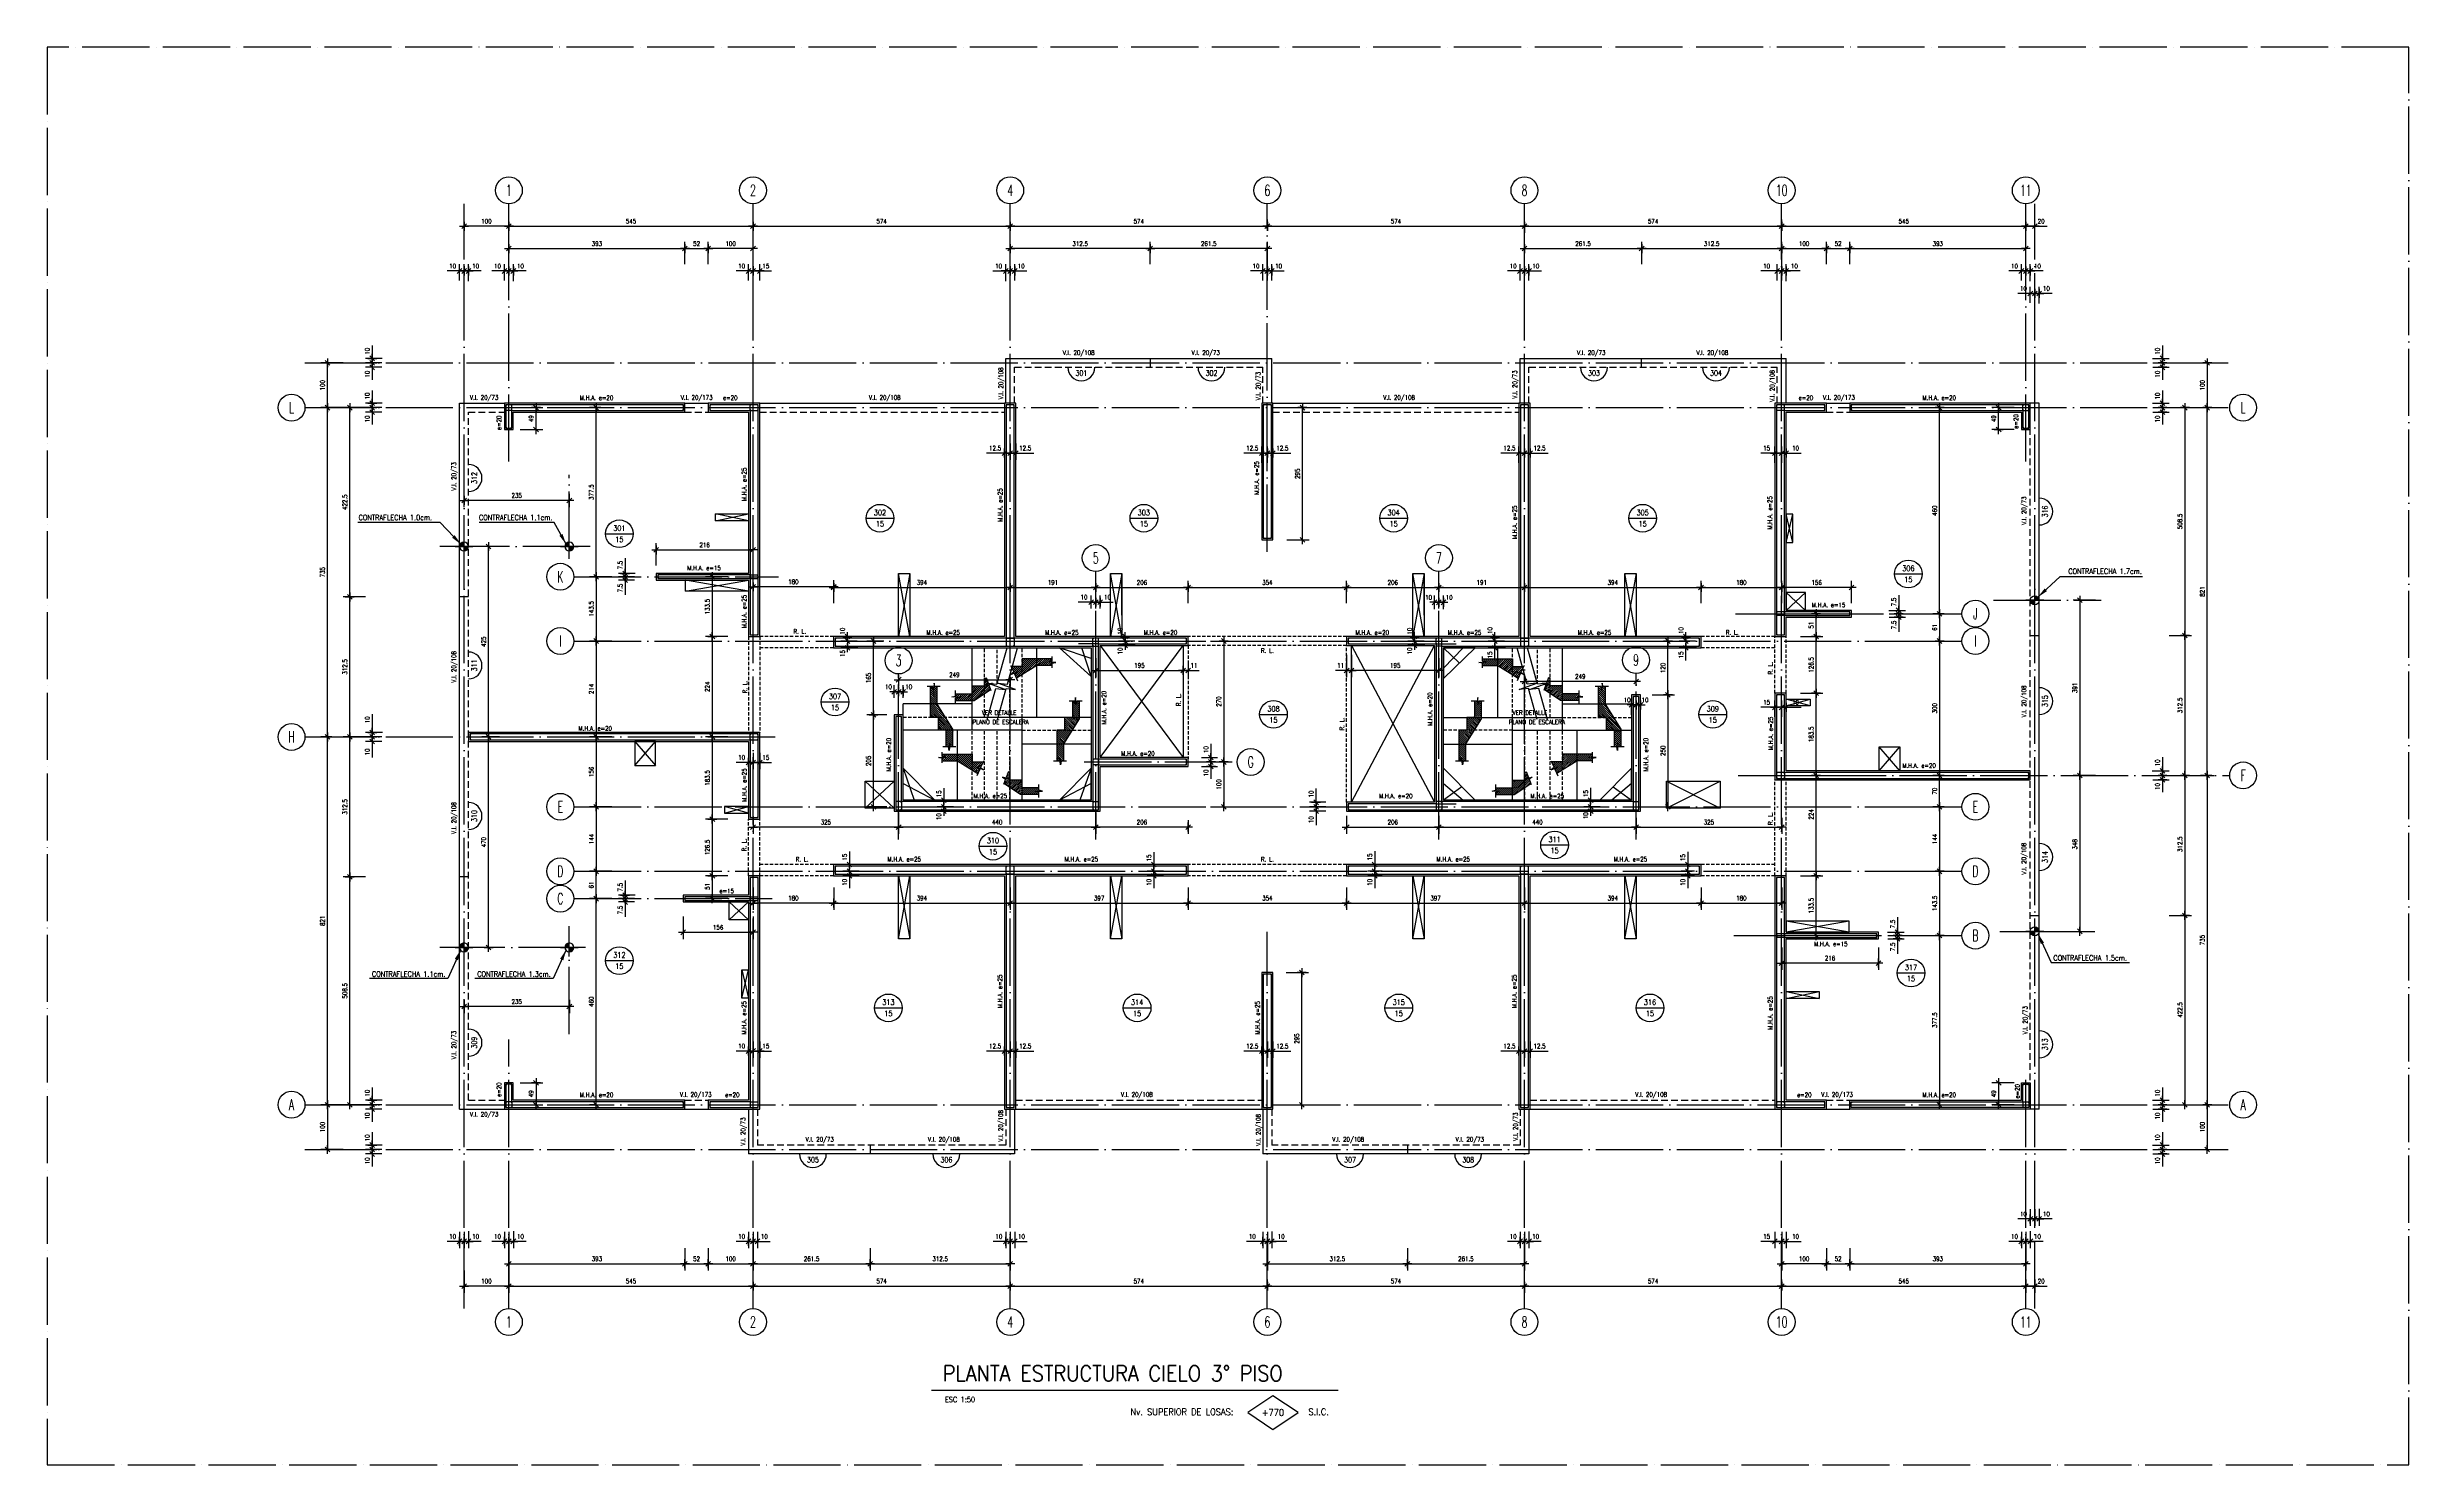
# Model space of a CAD drawing. Extents: x 2734 to 11344, y 4059 to 11529.
# Drawn here: x 2771 to 8042, y 4059 to 7223 of the extents above; entities that cross this region are included whole.
import ezdxf
from ezdxf.enums import TextEntityAlignment as Align

# ---------------------------------------------------------------- set-up
doc = ezdxf.new("R2010")
doc.units = 0
doc.header["$LTSCALE"] = 60
doc.header["$PDMODE"] = 1
for name, pattern in [('EJES', [3, 2.5, -0.25, 0, -0.25]), ('HIDDEN', [0.375, 0.25, -0.125]), ('HIDDEN2', [0.1875, 0.125, -0.0625])]:
    doc.linetypes.add(name, pattern=pattern)
doc.layers.get('0').update_dxf_attribs({"linetype": 'CONTINUOUS'})
doc.layers.get('DEFPOINTS').update_dxf_attribs({"linetype": 'CONTINUOUS'})
for name, color, linetype in [('CAJA', 1, 'CONTINUOUS'), ('CAJAP', 3, 'HIDDEN2'), ('COTAS', 3, 'CONTINUOUS'), ('CRUCES', 9, 'CONTINUOUS'), ('EJES', 1, 'EJES'), ('MALLA', 1, 'CONTINUOUS'), ('MUROS', 4, 'CONTINUOUS'), ('REFUERZOS', 3, 'HIDDEN2'), ('SECCION', 1, 'CONTINUOUS'), ('SHAFT', 1, 'CONTINUOUS'), ('TEXTO', 3, 'CONTINUOUS'), ('TEXTOS', 2, 'CONTINUOUS'), ('TITULO', 6, 'CONTINUOUS'), ('VIGAS', 2, 'CONTINUOUS')]:
    doc.layers.add(name, color=color, linetype=linetype)
doc.layers.add('CROP', color=8, linetype='EJES', plot=False)
doc.layers.add('RLA-LOSAS', color=3, linetype='CONTINUOUS', lineweight=9)
doc.styles.add('COTAS', font='romans.shx', dxfattribs={"width": 0.9})
doc.styles.add('ROMANS', font='romans.shx', dxfattribs={"width": 0.9, "height": 10})
doc.dimstyles.new('50', dxfattribs={"dimtxt": 10, "dimasz": 1, "dimexe": 15, "dimexo": 0, "dimgap": 6, "dimtad": 1, "dimdec": 8, "dimdsep": 46, "dimtxsty": 'COTAS', "dimblk": '$COTA$', "dimcen": 0.09, "dimdle": 10, "dimclrd": 256, "dimclre": 256, "dimclrt": 2, "dimadec": 0, "dimazin": 0, "dimtfac": 1, "dimtdec": 8, "dimtmove": 0, "dimatfit": 2, "dimfxl": 35, "dimfxlon": 1, "dimtolj": 1, "dimarcsym": 0})
doc.dimstyles.new('50$7', dxfattribs={"dimtxt": 10, "dimasz": 12, "dimexe": 15, "dimexo": 0, "dimgap": 6, "dimtad": 1, "dimdec": 3, "dimdsep": 46, "dimtxsty": 'COTAS', "dimblk": '$COTA$', "dimcen": 0.09, "dimdle": 10, "dimclrd": 256, "dimclre": 256, "dimclrt": 2, "dimadec": 0, "dimazin": 0, "dimtfac": 1, "dimtdec": 3, "dimtmove": 0, "dimatfit": 2, "dimfxl": 35, "dimfxlon": 1, "dimtolj": 1, "dimarcsym": 0})
pattern_1 = [(45, (-114726.9315, -71005.0008), (-2.24506403, 2.24506403), [])]
pattern_2 = [(45, (-3412.9374, -1005.3148), (-2.245064, 2.245064), [])]
pattern_3 = [(45, (-114751.464, -71217.6046), (-2.24506403, 2.24506403), [])]
pattern_4 = [(45, (-3437.47, -1215.2493), (-2.245064, 2.245064), [])]

# ---------------------------------------------------------------- blocks, each defined once
blk = doc.blocks.new('*U7')
at = {"layer": 'CROP'}
blk.add_lwpolyline([(-1974.1, -166.6), (3297, -166.6), (3297, 2997.6), (-1974.1, 2997.6)], close=True, dxfattribs=at)
at = {"layer": 'TITULO', "color": 7}
blk.add_line((0, 0), (907.3, 0), dxfattribs=at)
at = {"layer": 'TITULO', "color": 1}
blk.add_lwpolyline([(818, -50), (761.8, -12.5), (705.5, -50), (761.8, -87.5)], close=True, dxfattribs=at)
at = {"color": 2, "style": 'COTAS', "width": 0.9}
blk.add_attdef('ESCALA', (29.5, -27), '', height=12, dxfattribs=at)
at = {"layer": 'TITULO', "color": 7, "style": 'COTAS', "width": 0.9}
blk.add_attdef('TITULO', (25, 20), '', height=35, dxfattribs=at)
at = {"layer": 'TITULO', "color": 2, "style": 'COTAS', "width": 0.9}
blk.add_attdef('NV_LOSAS', text='', height=15, dxfattribs=at).set_placement((434.5, -56), align=Align.RIGHT)
blk.add_attdef('NIVEL', text='', height=15, dxfattribs=at).set_placement((522.8, -50), align=Align.MIDDLE)
blk.add_attdef('SIC', (602, -56), '', height=15, dxfattribs=at)
blk = doc.blocks.new('$EJE$')
at = {"color": 6}
blk.add_circle((0, 0), 30, dxfattribs=at)
at = {"color": 6, "style": 'COTAS', "width": 0.6}
blk.add_attdef('EJE', text='', height=25, dxfattribs=at).set_placement((0, 0), align=Align.MIDDLE)
blk = doc.blocks.new('$COTA$')
at = {"layer": 'COTAS'}
for p, q in [((0, -10), (0, 10)), ((5.3, 5.3), (-5.3, -5.3)), ((10, 0), (-10, 0))]:
    blk.add_line(p, q, dxfattribs=at)
blk = doc.blocks.new('*D9')
at = {"layer": 'COTAS', "lineweight": -2, "transparency": 16777216}
for p, q in [((3801.5, 4457.7), (3801.5, 4472.7)), ((3802.5, 4457.7), (4345.5, 4457.7)), ((4346.5, 4457.7), (4346.5, 4472.7))]:
    blk.add_line(p, q, dxfattribs=at)
at = {"layer": 'DEFPOINTS', "color": 0, "transparency": 16777216}
for p in [(3801.5, 4457.7), (4346.5, 4457.7), (4346.5, 4457.7)]:
    blk.add_point(p, dxfattribs=at)
at = {"layer": 'COTAS', "lineweight": -2, "transparency": 16777216, "rotation": 180}
blk.add_blockref('$COTA$', (3801.5, 4457.7), dxfattribs=at)
at = {"layer": 'COTAS', "lineweight": -2, "transparency": 16777216}
blk.add_blockref('$COTA$', (4346.5, 4457.7), dxfattribs=at)
at = {"layer": 'COTAS', "color": 2, "transparency": 16777216, "insert": (4074, 4468.7), "char_height": 10, "attachment_point": 5, "style": 'COTAS'}
blk.add_mtext('\\A1;545', dxfattribs=at)
blk = doc.blocks.new('*D10')
at = {"layer": 'COTAS', "lineweight": -2, "transparency": 16777216}
for p, q in [((3801.5, 6823.7), (3801.5, 6838.7)), ((3802.5, 6823.7), (4345.5, 6823.7)), ((4346.5, 6823.7), (4346.5, 6838.7))]:
    blk.add_line(p, q, dxfattribs=at)
at = {"layer": 'DEFPOINTS', "color": 0, "transparency": 16777216}
for p in [(3801.5, 6823.7), (4346.5, 6823.7), (4346.5, 6823.7)]:
    blk.add_point(p, dxfattribs=at)
at = {"layer": 'COTAS', "lineweight": -2, "transparency": 16777216, "rotation": 180}
blk.add_blockref('$COTA$', (3801.5, 6823.7), dxfattribs=at)
at = {"layer": 'COTAS', "lineweight": -2, "transparency": 16777216}
blk.add_blockref('$COTA$', (4346.5, 6823.7), dxfattribs=at)
at = {"layer": 'COTAS', "color": 2, "transparency": 16777216, "insert": (4074, 6834.7), "char_height": 10, "attachment_point": 5, "style": 'COTAS'}
blk.add_mtext('\\A1;545', dxfattribs=at)
blk = doc.blocks.new('*D11')
at = {"layer": 'COTAS', "lineweight": -2, "transparency": 16777216}
for p, q in [((4346.5, 4457.7), (4346.5, 4472.7)), ((4347.5, 4457.7), (4919.5, 4457.7)), ((4920.5, 4457.7), (4920.5, 4472.7))]:
    blk.add_line(p, q, dxfattribs=at)
at = {"layer": 'DEFPOINTS', "color": 0, "transparency": 16777216}
for p in [(4346.5, 4457.7), (4920.5, 4457.7), (4920.5, 4457.7)]:
    blk.add_point(p, dxfattribs=at)
at = {"layer": 'COTAS', "lineweight": -2, "transparency": 16777216, "rotation": 180}
blk.add_blockref('$COTA$', (4346.5, 4457.7), dxfattribs=at)
at = {"layer": 'COTAS', "lineweight": -2, "transparency": 16777216}
blk.add_blockref('$COTA$', (4920.5, 4457.7), dxfattribs=at)
at = {"layer": 'COTAS', "color": 2, "transparency": 16777216, "insert": (4633.5, 4468.7), "char_height": 10, "attachment_point": 5, "style": 'COTAS'}
blk.add_mtext('\\A1;574', dxfattribs=at)
blk = doc.blocks.new('*D12')
at = {"layer": 'COTAS', "lineweight": -2, "transparency": 16777216}
for p, q in [((4346.5, 6823.7), (4346.5, 6838.7)), ((4347.5, 6823.7), (4919.5, 6823.7)), ((4920.5, 6823.7), (4920.5, 6838.7))]:
    blk.add_line(p, q, dxfattribs=at)
at = {"layer": 'DEFPOINTS', "color": 0, "transparency": 16777216}
for p in [(4346.5, 6823.7), (4920.5, 6823.7), (4920.5, 6823.7)]:
    blk.add_point(p, dxfattribs=at)
at = {"layer": 'COTAS', "lineweight": -2, "transparency": 16777216, "rotation": 180}
blk.add_blockref('$COTA$', (4346.5, 6823.7), dxfattribs=at)
at = {"layer": 'COTAS', "lineweight": -2, "transparency": 16777216}
blk.add_blockref('$COTA$', (4920.5, 6823.7), dxfattribs=at)
at = {"layer": 'COTAS', "color": 2, "transparency": 16777216, "insert": (4633.5, 6834.7), "char_height": 10, "attachment_point": 5, "style": 'COTAS'}
blk.add_mtext('\\A1;574', dxfattribs=at)
blk = doc.blocks.new('*D13')
at = {"layer": 'COTAS', "lineweight": -2, "transparency": 16777216}
for p, q in [((4920.5, 4457.7), (4920.5, 4472.7)), ((4921.5, 4457.7), (5493.5, 4457.7)), ((5494.5, 4457.7), (5494.5, 4472.7))]:
    blk.add_line(p, q, dxfattribs=at)
at = {"layer": 'DEFPOINTS', "color": 0, "transparency": 16777216}
for p in [(4920.5, 4457.7), (5494.5, 4457.7), (5494.5, 4457.7)]:
    blk.add_point(p, dxfattribs=at)
at = {"layer": 'COTAS', "lineweight": -2, "transparency": 16777216, "rotation": 180}
blk.add_blockref('$COTA$', (4920.5, 4457.7), dxfattribs=at)
at = {"layer": 'COTAS', "lineweight": -2, "transparency": 16777216}
blk.add_blockref('$COTA$', (5494.5, 4457.7), dxfattribs=at)
at = {"layer": 'COTAS', "color": 2, "transparency": 16777216, "insert": (5207.5, 4468.7), "char_height": 10, "attachment_point": 5, "style": 'COTAS'}
blk.add_mtext('\\A1;574', dxfattribs=at)
blk = doc.blocks.new('*D14')
at = {"layer": 'COTAS', "lineweight": -2, "transparency": 16777216}
for p, q in [((4920.5, 6823.7), (4920.5, 6838.7)), ((4921.5, 6823.7), (5493.5, 6823.7)), ((5494.5, 6823.7), (5494.5, 6838.7))]:
    blk.add_line(p, q, dxfattribs=at)
at = {"layer": 'DEFPOINTS', "color": 0, "transparency": 16777216}
for p in [(4920.5, 6823.7), (5494.5, 6823.7), (5494.5, 6823.7)]:
    blk.add_point(p, dxfattribs=at)
at = {"layer": 'COTAS', "lineweight": -2, "transparency": 16777216, "rotation": 180}
blk.add_blockref('$COTA$', (4920.5, 6823.7), dxfattribs=at)
at = {"layer": 'COTAS', "lineweight": -2, "transparency": 16777216}
blk.add_blockref('$COTA$', (5494.5, 6823.7), dxfattribs=at)
at = {"layer": 'COTAS', "color": 2, "transparency": 16777216, "insert": (5207.5, 6834.7), "char_height": 10, "attachment_point": 5, "style": 'COTAS'}
blk.add_mtext('\\A1;574', dxfattribs=at)
blk = doc.blocks.new('*D15')
at = {"layer": 'COTAS', "lineweight": -2, "transparency": 16777216}
for p, q in [((3396.5, 5683.7), (3411.5, 5683.7)), ((3396.5, 4863.7), (3396.5, 5682.7)), ((3396.5, 4862.7), (3381.5, 4862.7))]:
    blk.add_line(p, q, dxfattribs=at)
at = {"layer": 'DEFPOINTS', "color": 0, "transparency": 16777216}
for p in [(3396.5, 5683.7), (3396.5, 5683.7), (3396.5, 4862.7)]:
    blk.add_point(p, dxfattribs=at)
at = {"layer": 'COTAS', "lineweight": -2, "transparency": 16777216}
for p, rotation in [((3396.5, 5683.7), 90), ((3396.5, 4862.7), 270)]:
    blk.add_blockref('$COTA$', p, dxfattribs=dict(at, rotation=rotation))
at = {"layer": 'COTAS', "color": 2, "transparency": 16777216, "insert": (3385.5, 5273.2), "char_height": 10, "attachment_point": 5, "rotation": 90, "style": 'COTAS'}
blk.add_mtext('\\A1;821', dxfattribs=at)
blk = doc.blocks.new('*D16')
at = {"layer": 'COTAS', "lineweight": -2, "transparency": 16777216}
for p, q in [((3396.5, 6418.7), (3381.5, 6418.7)), ((3396.5, 5684.7), (3396.5, 6417.7)), ((3396.5, 5683.7), (3381.5, 5683.7))]:
    blk.add_line(p, q, dxfattribs=at)
at = {"layer": 'DEFPOINTS', "color": 0, "transparency": 16777216}
for p in [(3396.5, 6418.7), (3396.5, 6418.7), (3396.5, 5683.7)]:
    blk.add_point(p, dxfattribs=at)
at = {"layer": 'COTAS', "lineweight": -2, "transparency": 16777216}
for p, rotation in [((3396.5, 6418.7), 90), ((3396.5, 5683.7), 270)]:
    blk.add_blockref('$COTA$', p, dxfattribs=dict(at, rotation=rotation))
at = {"layer": 'COTAS', "color": 2, "transparency": 16777216, "insert": (3385.5, 6051.2), "char_height": 10, "attachment_point": 5, "rotation": 90, "style": 'COTAS'}
blk.add_mtext('\\A1;735', dxfattribs=at)
blk = doc.blocks.new('*D17')
at = {"layer": 'COTAS', "lineweight": -2, "transparency": 16777216}
for p, q in [((7592.5, 6418.7), (7607.5, 6418.7)), ((7592.5, 5598.7), (7592.5, 6417.7)), ((7592.5, 5597.7), (7577.5, 5597.7))]:
    blk.add_line(p, q, dxfattribs=at)
at = {"layer": 'DEFPOINTS', "color": 0, "transparency": 16777216}
for p in [(7592.5, 6418.7), (7592.5, 6418.7), (7592.5, 5597.7)]:
    blk.add_point(p, dxfattribs=at)
at = {"layer": 'COTAS', "lineweight": -2, "transparency": 16777216}
for p, rotation in [((7592.5, 6418.7), 90), ((7592.5, 5597.7), 270)]:
    blk.add_blockref('$COTA$', p, dxfattribs=dict(at, rotation=rotation))
at = {"layer": 'COTAS', "color": 2, "transparency": 16777216, "insert": (7581.5, 6008.2), "char_height": 10, "attachment_point": 5, "rotation": 90, "style": 'COTAS'}
blk.add_mtext('\\A1;821', dxfattribs=at)
blk = doc.blocks.new('*D18')
at = {"layer": 'COTAS', "lineweight": -2, "transparency": 16777216}
for p, q in [((5494.5, 4457.7), (5494.5, 4472.7)), ((5495.5, 4457.7), (6067.5, 4457.7)), ((6068.5, 4457.7), (6068.5, 4472.7))]:
    blk.add_line(p, q, dxfattribs=at)
at = {"layer": 'DEFPOINTS', "color": 0, "transparency": 16777216}
for p in [(5494.5, 4457.7), (6068.5, 4457.7), (6068.5, 4457.7)]:
    blk.add_point(p, dxfattribs=at)
at = {"layer": 'COTAS', "lineweight": -2, "transparency": 16777216, "rotation": 180}
blk.add_blockref('$COTA$', (5494.5, 4457.7), dxfattribs=at)
at = {"layer": 'COTAS', "lineweight": -2, "transparency": 16777216}
blk.add_blockref('$COTA$', (6068.5, 4457.7), dxfattribs=at)
at = {"layer": 'COTAS', "color": 2, "transparency": 16777216, "insert": (5781.5, 4468.7), "char_height": 10, "attachment_point": 5, "style": 'COTAS'}
blk.add_mtext('\\A1;574', dxfattribs=at)
blk = doc.blocks.new('*D19')
at = {"layer": 'COTAS', "lineweight": -2, "transparency": 16777216}
for p, q in [((5494.5, 6823.7), (5494.5, 6838.7)), ((5495.5, 6823.7), (6067.5, 6823.7)), ((6068.5, 6823.7), (6068.5, 6838.7))]:
    blk.add_line(p, q, dxfattribs=at)
at = {"layer": 'DEFPOINTS', "color": 0, "transparency": 16777216}
for p in [(5494.5, 6823.7), (6068.5, 6823.7), (6068.5, 6823.7)]:
    blk.add_point(p, dxfattribs=at)
at = {"layer": 'COTAS', "lineweight": -2, "transparency": 16777216, "rotation": 180}
blk.add_blockref('$COTA$', (5494.5, 6823.7), dxfattribs=at)
at = {"layer": 'COTAS', "lineweight": -2, "transparency": 16777216}
blk.add_blockref('$COTA$', (6068.5, 6823.7), dxfattribs=at)
at = {"layer": 'COTAS', "color": 2, "transparency": 16777216, "insert": (5781.5, 6834.7), "char_height": 10, "attachment_point": 5, "style": 'COTAS'}
blk.add_mtext('\\A1;574', dxfattribs=at)
blk = doc.blocks.new('*D20')
at = {"layer": 'COTAS', "lineweight": -2, "transparency": 16777216}
for p, q in [((6068.5, 4457.7), (6068.5, 4442.7)), ((6069.5, 4457.7), (6641.5, 4457.7)), ((6642.5, 4457.7), (6642.5, 4472.7))]:
    blk.add_line(p, q, dxfattribs=at)
at = {"layer": 'DEFPOINTS', "color": 0, "transparency": 16777216}
for p in [(6068.5, 4457.7), (6642.5, 4457.7), (6642.5, 4457.7)]:
    blk.add_point(p, dxfattribs=at)
at = {"layer": 'COTAS', "lineweight": -2, "transparency": 16777216, "rotation": 180}
blk.add_blockref('$COTA$', (6068.5, 4457.7), dxfattribs=at)
at = {"layer": 'COTAS', "lineweight": -2, "transparency": 16777216}
blk.add_blockref('$COTA$', (6642.5, 4457.7), dxfattribs=at)
at = {"layer": 'COTAS', "color": 2, "transparency": 16777216, "insert": (6355.5, 4468.7), "char_height": 10, "attachment_point": 5, "style": 'COTAS'}
blk.add_mtext('\\A1;574', dxfattribs=at)
blk = doc.blocks.new('*D21')
at = {"layer": 'COTAS', "lineweight": -2, "transparency": 16777216}
for p, q in [((6068.5, 6823.7), (6068.5, 6808.7)), ((6069.5, 6823.7), (6641.5, 6823.7)), ((6642.5, 6823.7), (6642.5, 6838.7))]:
    blk.add_line(p, q, dxfattribs=at)
at = {"layer": 'DEFPOINTS', "color": 0, "transparency": 16777216}
for p in [(6068.5, 6823.7), (6642.5, 6823.7), (6642.5, 6823.7)]:
    blk.add_point(p, dxfattribs=at)
at = {"layer": 'COTAS', "lineweight": -2, "transparency": 16777216, "rotation": 180}
blk.add_blockref('$COTA$', (6068.5, 6823.7), dxfattribs=at)
at = {"layer": 'COTAS', "lineweight": -2, "transparency": 16777216}
blk.add_blockref('$COTA$', (6642.5, 6823.7), dxfattribs=at)
at = {"layer": 'COTAS', "color": 2, "transparency": 16777216, "insert": (6355.5, 6834.7), "char_height": 10, "attachment_point": 5, "style": 'COTAS'}
blk.add_mtext('\\A1;574', dxfattribs=at)
blk = doc.blocks.new('*D22')
at = {"layer": 'COTAS', "lineweight": -2, "transparency": 16777216}
for p, q in [((6642.5, 4457.7), (6642.5, 4472.7)), ((6643.5, 4457.7), (7186.5, 4457.7)), ((7187.5, 4457.7), (7187.5, 4472.7))]:
    blk.add_line(p, q, dxfattribs=at)
at = {"layer": 'DEFPOINTS', "color": 0, "transparency": 16777216}
for p in [(6642.5, 4457.7), (7187.5, 4457.7), (7187.5, 4457.7)]:
    blk.add_point(p, dxfattribs=at)
at = {"layer": 'COTAS', "lineweight": -2, "transparency": 16777216, "rotation": 180}
blk.add_blockref('$COTA$', (6642.5, 4457.7), dxfattribs=at)
at = {"layer": 'COTAS', "lineweight": -2, "transparency": 16777216}
blk.add_blockref('$COTA$', (7187.5, 4457.7), dxfattribs=at)
at = {"layer": 'COTAS', "color": 2, "transparency": 16777216, "insert": (6915, 4468.7), "char_height": 10, "attachment_point": 5, "style": 'COTAS'}
blk.add_mtext('\\A1;545', dxfattribs=at)
blk = doc.blocks.new('*D23')
at = {"layer": 'COTAS', "lineweight": -2, "transparency": 16777216}
for p, q in [((6642.5, 6823.7), (6642.5, 6838.7)), ((6643.5, 6823.7), (7186.5, 6823.7)), ((7187.5, 6823.7), (7187.5, 6838.7))]:
    blk.add_line(p, q, dxfattribs=at)
at = {"layer": 'DEFPOINTS', "color": 0, "transparency": 16777216}
for p in [(6642.5, 6823.7), (7187.5, 6823.7), (7187.5, 6823.7)]:
    blk.add_point(p, dxfattribs=at)
at = {"layer": 'COTAS', "lineweight": -2, "transparency": 16777216, "rotation": 180}
blk.add_blockref('$COTA$', (6642.5, 6823.7), dxfattribs=at)
at = {"layer": 'COTAS', "lineweight": -2, "transparency": 16777216}
blk.add_blockref('$COTA$', (7187.5, 6823.7), dxfattribs=at)
at = {"layer": 'COTAS', "color": 2, "transparency": 16777216, "insert": (6915, 6834.7), "char_height": 10, "attachment_point": 5, "style": 'COTAS'}
blk.add_mtext('\\A1;545', dxfattribs=at)
blk = doc.blocks.new('*D24')
at = {"layer": 'COTAS', "lineweight": -2, "transparency": 16777216}
for p, q in [((5671.5, 5507.7), (5671.5, 5467.3)), ((5672.5, 5482.3), (5876.5, 5482.3)), ((5877.5, 5507.7), (5877.5, 5467.3))]:
    blk.add_line(p, q, dxfattribs=at)
at = {"layer": 'DEFPOINTS', "color": 0, "transparency": 16777216}
for p in [(5671.5, 5507.7), (5877.5, 5507.7), (5877.5, 5482.3)]:
    blk.add_point(p, dxfattribs=at)
at = {"layer": 'COTAS', "lineweight": -2, "transparency": 16777216, "rotation": 180}
blk.add_blockref('$COTA$', (5671.5, 5482.3), dxfattribs=at)
at = {"layer": 'COTAS', "lineweight": -2, "transparency": 16777216}
blk.add_blockref('$COTA$', (5877.5, 5482.3), dxfattribs=at)
at = {"layer": 'COTAS', "color": 2, "transparency": 16777216, "insert": (5774.5, 5493.3), "char_height": 10, "attachment_point": 5, "style": 'COTAS'}
blk.add_mtext('\\A1;206', dxfattribs=at)
blk = doc.blocks.new('*D25')
at = {"layer": 'COTAS', "lineweight": -2, "transparency": 16777216}
for p, q in [((3701.5, 6788.7), (3701.5, 6838.7)), ((3800.5, 6823.7), (3702.5, 6823.7)), ((3801.5, 6788.7), (3801.5, 6838.7))]:
    blk.add_line(p, q, dxfattribs=at)
at = {"layer": 'DEFPOINTS', "color": 0, "transparency": 16777216}
for p in [(3701.5, 6823.7), (3701.5, 6615.8), (3801.5, 6615.8)]:
    blk.add_point(p, dxfattribs=at)
at = {"layer": 'COTAS', "lineweight": -2, "transparency": 16777216, "rotation": 180}
blk.add_blockref('$COTA$', (3701.5, 6823.7), dxfattribs=at)
at = {"layer": 'COTAS', "lineweight": -2, "transparency": 16777216}
blk.add_blockref('$COTA$', (3801.5, 6823.7), dxfattribs=at)
at = {"layer": 'COTAS', "color": 2, "transparency": 16777216, "insert": (3751.5, 6834.7), "char_height": 10, "attachment_point": 5, "style": 'COTAS'}
blk.add_mtext('\\A1;100', dxfattribs=at)
blk = doc.blocks.new('*D26')
at = {"layer": 'COTAS', "lineweight": -2, "transparency": 16777216}
for p, q in [((7187.5, 6788.7), (7187.5, 6838.7)), ((7188.5, 6823.7), (7206.5, 6823.7)), ((7207.5, 6788.7), (7207.5, 6838.7)), ((7207.5, 6823.7), (7235, 6823.7))]:
    blk.add_line(p, q, dxfattribs=at)
at = {"layer": 'DEFPOINTS', "color": 0, "transparency": 16777216}
for p in [(7207.5, 6823.7), (7187.5, 6753.1), (7207.5, 6753.1)]:
    blk.add_point(p, dxfattribs=at)
at = {"layer": 'COTAS', "lineweight": -2, "transparency": 16777216, "rotation": 180}
blk.add_blockref('$COTA$', (7187.5, 6823.7), dxfattribs=at)
at = {"layer": 'COTAS', "lineweight": -2, "transparency": 16777216}
blk.add_blockref('$COTA$', (7207.5, 6823.7), dxfattribs=at)
at = {"layer": 'COTAS', "color": 2, "transparency": 16777216, "insert": (7221.7, 6834.7), "char_height": 10, "attachment_point": 5, "style": 'COTAS'}
blk.add_mtext('\\A1;20', dxfattribs=at)
blk = doc.blocks.new('*D27')
at = {"layer": 'COTAS', "lineweight": -2, "transparency": 16777216}
for p, q in [((3431.5, 6518.7), (3381.5, 6518.7)), ((3396.5, 6419.7), (3396.5, 6517.7)), ((3431.5, 6418.7), (3381.5, 6418.7))]:
    blk.add_line(p, q, dxfattribs=at)
at = {"layer": 'DEFPOINTS', "color": 0, "transparency": 16777216}
for p in [(3396.5, 6518.7), (3433.5, 6518.7), (3433.5, 6418.7)]:
    blk.add_point(p, dxfattribs=at)
at = {"layer": 'COTAS', "lineweight": -2, "transparency": 16777216}
for p, rotation in [((3396.5, 6518.7), 90), ((3396.5, 6418.7), 270)]:
    blk.add_blockref('$COTA$', p, dxfattribs=dict(at, rotation=rotation))
at = {"layer": 'COTAS', "color": 2, "transparency": 16777216, "insert": (3385.5, 6468.7), "char_height": 10, "attachment_point": 5, "rotation": 90, "style": 'COTAS'}
blk.add_mtext('\\A1;100', dxfattribs=at)
blk = doc.blocks.new('*D28')
at = {"layer": 'COTAS', "lineweight": -2, "transparency": 16777216}
for p, q in [((7557.5, 6518.7), (7607.5, 6518.7)), ((7592.5, 6517.7), (7592.5, 6419.7)), ((7557.5, 6418.7), (7607.5, 6418.7))]:
    blk.add_line(p, q, dxfattribs=at)
at = {"layer": 'DEFPOINTS', "color": 0, "transparency": 16777216}
for p in [(7528.7, 6518.7), (7528.7, 6418.7), (7592.5, 6418.7)]:
    blk.add_point(p, dxfattribs=at)
at = {"layer": 'COTAS', "lineweight": -2, "transparency": 16777216}
for p, rotation in [((7592.5, 6518.7), 90), ((7592.5, 6418.7), 270)]:
    blk.add_blockref('$COTA$', p, dxfattribs=dict(at, rotation=rotation))
at = {"layer": 'COTAS', "color": 2, "transparency": 16777216, "insert": (7581.5, 6468.7), "char_height": 10, "attachment_point": 5, "rotation": 90, "style": 'COTAS'}
blk.add_mtext('\\A1;100', dxfattribs=at)
blk = doc.blocks.new('*D29')
at = {"layer": 'COTAS', "lineweight": -2, "transparency": 16777216}
for p, q in [((7557.5, 4862.7), (7607.5, 4862.7)), ((7592.5, 4861.7), (7592.5, 4763.7)), ((7557.5, 4762.7), (7607.5, 4762.7))]:
    blk.add_line(p, q, dxfattribs=at)
at = {"layer": 'DEFPOINTS', "color": 0, "transparency": 16777216}
for p in [(7511.6, 4862.7), (7511.6, 4762.7), (7592.5, 4762.7)]:
    blk.add_point(p, dxfattribs=at)
at = {"layer": 'COTAS', "lineweight": -2, "transparency": 16777216}
for p, rotation in [((7592.5, 4862.7), 90), ((7592.5, 4762.7), 270)]:
    blk.add_blockref('$COTA$', p, dxfattribs=dict(at, rotation=rotation))
at = {"layer": 'COTAS', "color": 2, "transparency": 16777216, "insert": (7581.5, 4812.7), "char_height": 10, "attachment_point": 5, "rotation": 90, "style": 'COTAS'}
blk.add_mtext('\\A1;100', dxfattribs=at)
blk = doc.blocks.new('*D30')
at = {"layer": 'COTAS', "lineweight": -2, "transparency": 16777216}
for p, q in [((3431.5, 4862.7), (3381.5, 4862.7)), ((3396.5, 4861.7), (3396.5, 4763.7)), ((3431.5, 4762.7), (3381.5, 4762.7))]:
    blk.add_line(p, q, dxfattribs=at)
at = {"layer": 'DEFPOINTS', "color": 0, "transparency": 16777216}
for p in [(3467.6, 4862.7), (3396.5, 4762.7), (3467.6, 4762.7)]:
    blk.add_point(p, dxfattribs=at)
at = {"layer": 'COTAS', "lineweight": -2, "transparency": 16777216}
for p, rotation in [((3396.5, 4862.7), 90), ((3396.5, 4762.7), 270)]:
    blk.add_blockref('$COTA$', p, dxfattribs=dict(at, rotation=rotation))
at = {"layer": 'COTAS', "color": 2, "transparency": 16777216, "insert": (3385.5, 4812.7), "char_height": 10, "attachment_point": 5, "rotation": 90, "style": 'COTAS'}
blk.add_mtext('\\A1;100', dxfattribs=at)
blk = doc.blocks.new('*D31')
at = {"layer": 'COTAS', "lineweight": -2, "transparency": 16777216}
for p, q in [((3701.5, 4492.7), (3701.5, 4442.7)), ((3801.5, 4492.7), (3801.5, 4442.7)), ((3800.5, 4457.7), (3702.5, 4457.7))]:
    blk.add_line(p, q, dxfattribs=at)
at = {"layer": 'DEFPOINTS', "color": 0, "transparency": 16777216}
for p in [(3701.5, 4518.2), (3801.5, 4518.2), (3701.5, 4457.7)]:
    blk.add_point(p, dxfattribs=at)
at = {"layer": 'COTAS', "lineweight": -2, "transparency": 16777216, "rotation": 180}
blk.add_blockref('$COTA$', (3701.5, 4457.7), dxfattribs=at)
at = {"layer": 'COTAS', "lineweight": -2, "transparency": 16777216}
blk.add_blockref('$COTA$', (3801.5, 4457.7), dxfattribs=at)
at = {"layer": 'COTAS', "color": 2, "transparency": 16777216, "insert": (3751.5, 4468.7), "char_height": 10, "attachment_point": 5, "style": 'COTAS'}
blk.add_mtext('\\A1;100', dxfattribs=at)
blk = doc.blocks.new('*D32')
at = {"layer": 'COTAS', "lineweight": -2, "transparency": 16777216}
for p, q in [((7187.5, 4472.7), (7187.5, 4442.7)), ((7188.5, 4457.7), (7206.5, 4457.7)), ((7207.5, 4472.7), (7207.5, 4442.7)), ((7207.5, 4457.7), (7235, 4457.7))]:
    blk.add_line(p, q, dxfattribs=at)
at = {"layer": 'DEFPOINTS', "color": 0, "transparency": 16777216}
for p in [(7187.5, 4472.7), (7207.5, 4472.7), (7207.5, 4457.7)]:
    blk.add_point(p, dxfattribs=at)
at = {"layer": 'COTAS', "lineweight": -2, "transparency": 16777216, "rotation": 180}
blk.add_blockref('$COTA$', (7187.5, 4457.7), dxfattribs=at)
at = {"layer": 'COTAS', "lineweight": -2, "transparency": 16777216}
blk.add_blockref('$COTA$', (7207.5, 4457.7), dxfattribs=at)
at = {"layer": 'COTAS', "color": 2, "transparency": 16777216, "insert": (7221.7, 4468.7), "char_height": 10, "attachment_point": 5, "style": 'COTAS'}
blk.add_mtext('\\A1;20', dxfattribs=at)
blk = doc.blocks.new('*D33')
at = {"layer": 'COTAS', "lineweight": -2, "transparency": 16777216}
for p, q in [((7557.5, 5597.7), (7607.5, 5597.7)), ((7592.5, 5596.7), (7592.5, 4863.7)), ((7557.5, 4862.7), (7607.5, 4862.7))]:
    blk.add_line(p, q, dxfattribs=at)
at = {"layer": 'DEFPOINTS', "color": 0, "transparency": 16777216}
for p in [(7531.3, 5597.7), (7531.3, 4862.7), (7592.5, 4862.7)]:
    blk.add_point(p, dxfattribs=at)
at = {"layer": 'COTAS', "lineweight": -2, "transparency": 16777216}
for p, rotation in [((7592.5, 5597.7), 90), ((7592.5, 4862.7), 270)]:
    blk.add_blockref('$COTA$', p, dxfattribs=dict(at, rotation=rotation))
at = {"layer": 'COTAS', "color": 2, "transparency": 16777216, "insert": (7581.5, 5230.2), "char_height": 10, "attachment_point": 5, "rotation": 90, "style": 'COTAS'}
blk.add_mtext('\\A1;735', dxfattribs=at)
blk = doc.blocks.new('*D34')
at = {"layer": 'COTAS', "lineweight": -2, "transparency": 16777216}
for p, q in [((5877.5, 5502.7), (5877.5, 5467.3)), ((5878.5, 5482.3), (6316.5, 5482.3)), ((6317.5, 5502.7), (6317.5, 5467.3))]:
    blk.add_line(p, q, dxfattribs=at)
at = {"layer": 'DEFPOINTS', "color": 0, "transparency": 16777216}
for p in [(5877.5, 5502.7), (6317.5, 5502.7), (6317.5, 5482.3)]:
    blk.add_point(p, dxfattribs=at)
at = {"layer": 'COTAS', "lineweight": -2, "transparency": 16777216, "rotation": 180}
blk.add_blockref('$COTA$', (5877.5, 5482.3), dxfattribs=at)
at = {"layer": 'COTAS', "lineweight": -2, "transparency": 16777216}
blk.add_blockref('$COTA$', (6317.5, 5482.3), dxfattribs=at)
at = {"layer": 'COTAS', "color": 2, "transparency": 16777216, "insert": (6097.5, 5493.3), "char_height": 10, "attachment_point": 5, "style": 'COTAS'}
blk.add_mtext('\\A1;440', dxfattribs=at)
blk = doc.blocks.new('*D35')
at = {"layer": 'COTAS', "lineweight": -2, "transparency": 16777216}
for p, q in [((5367.6, 5897.7), (5412.3, 5897.7)), ((5397.3, 5896.7), (5397.3, 5628.7)), ((5367.6, 5627.7), (5412.3, 5627.7))]:
    blk.add_line(p, q, dxfattribs=at)
at = {"layer": 'DEFPOINTS', "color": 0, "transparency": 16777216}
for p in [(5367.6, 5897.7), (5367.6, 5627.7), (5397.3, 5627.7)]:
    blk.add_point(p, dxfattribs=at)
at = {"layer": 'COTAS', "lineweight": -2, "transparency": 16777216}
for p, rotation in [((5397.3, 5897.7), 90), ((5397.3, 5627.7), 270)]:
    blk.add_blockref('$COTA$', p, dxfattribs=dict(at, rotation=rotation))
at = {"layer": 'COTAS', "color": 2, "transparency": 16777216, "insert": (5386.3, 5762.7), "char_height": 10, "attachment_point": 5, "rotation": 90, "style": 'COTAS'}
blk.add_mtext('\\A1;270', dxfattribs=at)
blk = doc.blocks.new('*D36')
at = {"layer": 'COTAS', "lineweight": -2, "transparency": 16777216}
for p, q in [((6353.6, 5777.7), (6403.6, 5777.7)), ((6388.6, 5776.7), (6388.6, 5528.7)), ((6353.6, 5527.7), (6403.6, 5527.7))]:
    blk.add_line(p, q, dxfattribs=at)
at = {"layer": 'DEFPOINTS', "color": 0, "transparency": 16777216}
for p in [(6327.5, 5777.7), (6327.5, 5527.7), (6388.6, 5527.7)]:
    blk.add_point(p, dxfattribs=at)
at = {"layer": 'COTAS', "lineweight": -2, "transparency": 16777216}
for p, rotation in [((6388.6, 5777.7), 90), ((6388.6, 5527.7), 270)]:
    blk.add_blockref('$COTA$', p, dxfattribs=dict(at, rotation=rotation))
at = {"layer": 'COTAS', "color": 2, "transparency": 16777216, "insert": (6377.6, 5652.7), "char_height": 10, "attachment_point": 5, "rotation": 90, "style": 'COTAS'}
blk.add_mtext('\\A1;250', dxfattribs=at)
blk = doc.blocks.new('*D37')
at = {"layer": 'COTAS', "lineweight": -2, "transparency": 16777216}
for p, q in [((4130.5, 6066.1), (4130.5, 6116.1)), ((4346.5, 6066.1), (4346.5, 6116.1)), ((4131.5, 6101.1), (4345.5, 6101.1))]:
    blk.add_line(p, q, dxfattribs=at)
at = {"layer": 'DEFPOINTS', "color": 0, "transparency": 16777216}
for p in [(4346.5, 6101.1), (4130.5, 6048.7), (4346.5, 6048.7)]:
    blk.add_point(p, dxfattribs=at)
at = {"layer": 'COTAS', "lineweight": -2, "transparency": 16777216, "rotation": 180}
blk.add_blockref('$COTA$', (4130.5, 6101.1), dxfattribs=at)
at = {"layer": 'COTAS', "lineweight": -2, "transparency": 16777216}
blk.add_blockref('$COTA$', (4346.5, 6101.1), dxfattribs=at)
at = {"layer": 'COTAS', "color": 2, "transparency": 16777216, "insert": (4238.5, 6112.1), "char_height": 10, "attachment_point": 5, "style": 'COTAS'}
blk.add_mtext('\\A1;216', dxfattribs=at)
blk = doc.blocks.new('*D38')
at = {"layer": 'COTAS', "lineweight": -2, "transparency": 16777216}
for p, q in [((6642.5, 5982.2), (6642.5, 6032.2)), ((6797.5, 6017.2), (6643.5, 6017.2)), ((6798.5, 5982.2), (6798.5, 6032.2))]:
    blk.add_line(p, q, dxfattribs=at)
at = {"layer": 'DEFPOINTS', "color": 0, "transparency": 16777216}
for p in [(6642.5, 6017.2), (6642.5, 5967.8), (6798.5, 5967.8)]:
    blk.add_point(p, dxfattribs=at)
at = {"layer": 'COTAS', "lineweight": -2, "transparency": 16777216, "rotation": 180}
blk.add_blockref('$COTA$', (6642.5, 6017.2), dxfattribs=at)
at = {"layer": 'COTAS', "lineweight": -2, "transparency": 16777216}
blk.add_blockref('$COTA$', (6798.5, 6017.2), dxfattribs=at)
at = {"layer": 'COTAS', "color": 2, "transparency": 16777216, "insert": (6720.5, 6028.2), "char_height": 10, "attachment_point": 5, "style": 'COTAS'}
blk.add_mtext('\\A1;156', dxfattribs=at)
blk = doc.blocks.new('*D39')
at = {"layer": 'COTAS', "lineweight": -2, "transparency": 16777216}
for p, q in [((4190.5, 5282.5), (4190.5, 5232.5)), ((4346.5, 5282.5), (4346.5, 5232.5)), ((4191.5, 5247.5), (4345.5, 5247.5))]:
    blk.add_line(p, q, dxfattribs=at)
at = {"layer": 'DEFPOINTS', "color": 0, "transparency": 16777216}
for p in [(4190.5, 5293), (4346.5, 5293), (4346.5, 5247.5)]:
    blk.add_point(p, dxfattribs=at)
at = {"layer": 'COTAS', "lineweight": -2, "transparency": 16777216, "rotation": 180}
blk.add_blockref('$COTA$', (4190.5, 5247.5), dxfattribs=at)
at = {"layer": 'COTAS', "lineweight": -2, "transparency": 16777216}
blk.add_blockref('$COTA$', (4346.5, 5247.5), dxfattribs=at)
at = {"layer": 'COTAS', "color": 2, "transparency": 16777216, "insert": (4268.5, 5258.5), "char_height": 10, "attachment_point": 5, "style": 'COTAS'}
blk.add_mtext('\\A1;156', dxfattribs=at)
blk = doc.blocks.new('*D40')
at = {"layer": 'COTAS', "lineweight": -2, "transparency": 16777216}
for p, q in [((6642.5, 5213.9), (6642.5, 5163.9)), ((6857.5, 5178.9), (6643.5, 5178.9)), ((6858.5, 5213.9), (6858.5, 5163.9))]:
    blk.add_line(p, q, dxfattribs=at)
at = {"layer": 'DEFPOINTS', "color": 0, "transparency": 16777216}
for p in [(6642.5, 5232.7), (6858.5, 5232.7), (6642.5, 5178.9)]:
    blk.add_point(p, dxfattribs=at)
at = {"layer": 'COTAS', "lineweight": -2, "transparency": 16777216, "rotation": 180}
blk.add_blockref('$COTA$', (6642.5, 5178.9), dxfattribs=at)
at = {"layer": 'COTAS', "lineweight": -2, "transparency": 16777216}
blk.add_blockref('$COTA$', (6858.5, 5178.9), dxfattribs=at)
at = {"layer": 'COTAS', "color": 2, "transparency": 16777216, "insert": (6750.5, 5189.9), "char_height": 10, "attachment_point": 5, "style": 'COTAS'}
blk.add_mtext('\\A1;216', dxfattribs=at)
blk = doc.blocks.new('*D41')
at = {"layer": 'COTAS', "lineweight": -2, "transparency": 16777216}
for p, q in [((5111.5, 5502.7), (5111.5, 5467.3)), ((5316.5, 5482.3), (5112.5, 5482.3)), ((5317.5, 5497.7), (5317.5, 5467.3))]:
    blk.add_line(p, q, dxfattribs=at)
at = {"layer": 'DEFPOINTS', "color": 0, "transparency": 16777216}
for p in [(5111.5, 5502.7), (5111.5, 5482.3), (5317.5, 5497.7)]:
    blk.add_point(p, dxfattribs=at)
at = {"layer": 'COTAS', "lineweight": -2, "transparency": 16777216, "rotation": 180}
blk.add_blockref('$COTA$', (5111.5, 5482.3), dxfattribs=at)
at = {"layer": 'COTAS', "lineweight": -2, "transparency": 16777216}
blk.add_blockref('$COTA$', (5317.5, 5482.3), dxfattribs=at)
at = {"layer": 'COTAS', "color": 2, "transparency": 16777216, "insert": (5214.5, 5493.3), "char_height": 10, "attachment_point": 5, "style": 'COTAS'}
blk.add_mtext('\\A1;206', dxfattribs=at)
blk = doc.blocks.new('*D42')
at = {"layer": 'COTAS', "lineweight": -2, "transparency": 16777216}
for p, q in [((4671.5, 5514.7), (4671.5, 5467.3)), ((5110.5, 5482.3), (4672.5, 5482.3)), ((5111.5, 5514.7), (5111.5, 5467.3))]:
    blk.add_line(p, q, dxfattribs=at)
at = {"layer": 'DEFPOINTS', "color": 0, "transparency": 16777216}
for p in [(4671.5, 5514.7), (4671.5, 5482.3), (5111.5, 5514.7)]:
    blk.add_point(p, dxfattribs=at)
at = {"layer": 'COTAS', "lineweight": -2, "transparency": 16777216, "rotation": 180}
blk.add_blockref('$COTA$', (4671.5, 5482.3), dxfattribs=at)
at = {"layer": 'COTAS', "lineweight": -2, "transparency": 16777216}
blk.add_blockref('$COTA$', (5111.5, 5482.3), dxfattribs=at)
at = {"layer": 'COTAS', "color": 2, "transparency": 16777216, "insert": (4891.5, 5493.3), "char_height": 10, "attachment_point": 5, "style": 'COTAS'}
blk.add_mtext('\\A1;440', dxfattribs=at)
blk = doc.blocks.new('*D43')
at = {"layer": 'COTAS', "lineweight": -2, "transparency": 16777216}
for p, q in [((5536.3, 5157.7), (5586.3, 5157.7)), ((5571.3, 4863.7), (5571.3, 5156.7)), ((5536.3, 4862.7), (5586.3, 4862.7))]:
    blk.add_line(p, q, dxfattribs=at)
at = {"layer": 'DEFPOINTS', "color": 0, "transparency": 16777216}
for p in [(5512, 5157.7), (5571.3, 5157.7), (5512, 4862.7)]:
    blk.add_point(p, dxfattribs=at)
at = {"layer": 'COTAS', "lineweight": -2, "transparency": 16777216}
for p, rotation in [((5571.3, 5157.7), 90), ((5571.3, 4862.7), 270)]:
    blk.add_blockref('$COTA$', p, dxfattribs=dict(at, rotation=rotation))
at = {"layer": 'COTAS', "color": 2, "transparency": 16777216, "insert": (5560.3, 5010.2), "char_height": 10, "attachment_point": 5, "rotation": 90, "style": 'COTAS'}
blk.add_mtext('\\A1;295', dxfattribs=at)
blk = doc.blocks.new('*D44')
at = {"layer": 'COTAS', "lineweight": -2, "transparency": 16777216}
for p, q in [((6684.4, 5373.7), (6734.4, 5373.7)), ((6719.4, 5241.2), (6719.4, 5372.7)), ((6684.4, 5240.2), (6734.4, 5240.2))]:
    blk.add_line(p, q, dxfattribs=at)
at = {"layer": 'DEFPOINTS', "color": 0, "transparency": 16777216}
for p in [(6674.4, 5373.7), (6719.4, 5373.7), (6671.9, 5240.2)]:
    blk.add_point(p, dxfattribs=at)
at = {"layer": 'COTAS', "lineweight": -2, "transparency": 16777216}
for p, rotation in [((6719.4, 5373.7), 90), ((6719.4, 5240.2), 270)]:
    blk.add_blockref('$COTA$', p, dxfattribs=dict(at, rotation=rotation))
at = {"layer": 'COTAS', "color": 2, "transparency": 16777216, "insert": (6708.4, 5307), "char_height": 10, "attachment_point": 5, "rotation": 90, "style": 'COTAS'}
blk.add_mtext('\\A1;133.5', dxfattribs=at)
blk = doc.blocks.new('*D45')
at = {"layer": 'COTAS', "lineweight": -2, "transparency": 16777216}
for p, q in [((6684.4, 5597.7), (6734.4, 5597.7)), ((6719.4, 5374.7), (6719.4, 5596.7)), ((6684.4, 5373.7), (6734.4, 5373.7))]:
    blk.add_line(p, q, dxfattribs=at)
at = {"layer": 'DEFPOINTS', "color": 0, "transparency": 16777216}
for p in [(6674.4, 5597.7), (6719.4, 5597.7), (6674.4, 5373.7)]:
    blk.add_point(p, dxfattribs=at)
at = {"layer": 'COTAS', "lineweight": -2, "transparency": 16777216}
for p, rotation in [((6719.4, 5597.7), 90), ((6719.4, 5373.7), 270)]:
    blk.add_blockref('$COTA$', p, dxfattribs=dict(at, rotation=rotation))
at = {"layer": 'COTAS', "color": 2, "transparency": 16777216, "insert": (6708.4, 5510.7), "char_height": 10, "attachment_point": 5, "rotation": 90, "style": 'COTAS'}
blk.add_mtext('\\A1;224', dxfattribs=at)
blk = doc.blocks.new('*D46')
at = {"layer": 'COTAS', "lineweight": -2, "transparency": 16777216}
for p, q in [((6684.4, 5781.2), (6734.4, 5781.2)), ((6719.4, 5598.7), (6719.4, 5780.2)), ((6684.4, 5597.7), (6734.4, 5597.7))]:
    blk.add_line(p, q, dxfattribs=at)
at = {"layer": 'DEFPOINTS', "color": 0, "transparency": 16777216}
for p in [(6674.4, 5781.2), (6719.4, 5781.2), (6674.4, 5597.7)]:
    blk.add_point(p, dxfattribs=at)
at = {"layer": 'COTAS', "lineweight": -2, "transparency": 16777216}
for p, rotation in [((6719.4, 5781.2), 90), ((6719.4, 5597.7), 270)]:
    blk.add_blockref('$COTA$', p, dxfattribs=dict(at, rotation=rotation))
at = {"layer": 'COTAS', "color": 2, "transparency": 16777216, "insert": (6708.4, 5689.5), "char_height": 10, "attachment_point": 5, "rotation": 90, "style": 'COTAS'}
blk.add_mtext('\\A1;183.5', dxfattribs=at)
blk = doc.blocks.new('*D47')
at = {"layer": 'COTAS', "lineweight": -2, "transparency": 16777216}
for p, q in [((6684.4, 5907.7), (6734.4, 5907.7)), ((6719.4, 5782.2), (6719.4, 5906.7)), ((6684.4, 5781.2), (6734.4, 5781.2))]:
    blk.add_line(p, q, dxfattribs=at)
at = {"layer": 'DEFPOINTS', "color": 0, "transparency": 16777216}
for p in [(6674.4, 5907.7), (6719.4, 5907.7), (6674.4, 5781.2)]:
    blk.add_point(p, dxfattribs=at)
at = {"layer": 'COTAS', "lineweight": -2, "transparency": 16777216}
for p, rotation in [((6719.4, 5907.7), 90), ((6719.4, 5781.2), 270)]:
    blk.add_blockref('$COTA$', p, dxfattribs=dict(at, rotation=rotation))
at = {"layer": 'COTAS', "color": 2, "transparency": 16777216, "insert": (6708.4, 5844.5), "char_height": 10, "attachment_point": 5, "rotation": 90, "style": 'COTAS'}
blk.add_mtext('\\A1;126.5', dxfattribs=at)
blk = doc.blocks.new('*D48')
at = {"layer": 'COTAS', "lineweight": -2, "transparency": 16777216}
for p, q in [((6684.4, 5958.7), (6734.4, 5958.7)), ((6719.4, 5908.7), (6719.4, 5957.7)), ((6684.4, 5907.7), (6734.4, 5907.7))]:
    blk.add_line(p, q, dxfattribs=at)
at = {"layer": 'DEFPOINTS', "color": 0, "transparency": 16777216}
for p in [(6671.9, 5958.7), (6719.4, 5958.7), (6674.4, 5907.7)]:
    blk.add_point(p, dxfattribs=at)
at = {"layer": 'COTAS', "lineweight": -2, "transparency": 16777216}
for p, rotation in [((6719.4, 5958.7), 90), ((6719.4, 5907.7), 270)]:
    blk.add_blockref('$COTA$', p, dxfattribs=dict(at, rotation=rotation))
at = {"layer": 'COTAS', "color": 2, "transparency": 16777216, "insert": (6708.4, 5933.2), "char_height": 10, "attachment_point": 5, "rotation": 90, "style": 'COTAS'}
blk.add_mtext('\\A1;51', dxfattribs=at)
blk = doc.blocks.new('*D49')
at = {"layer": 'COTAS', "lineweight": -2, "transparency": 16777216}
for p, q in [((4290.6, 6041.2), (4240.6, 6041.2)), ((4255.6, 6040.2), (4255.6, 5908.7)), ((4290.6, 5907.7), (4240.6, 5907.7))]:
    blk.add_line(p, q, dxfattribs=at)
at = {"layer": 'DEFPOINTS', "color": 0, "transparency": 16777216}
for p in [(4306.1, 6041.2), (4255.6, 5907.7), (4303.6, 5907.7)]:
    blk.add_point(p, dxfattribs=at)
at = {"layer": 'COTAS', "lineweight": -2, "transparency": 16777216}
for p, rotation in [((4255.6, 6041.2), 90), ((4255.6, 5907.7), 270)]:
    blk.add_blockref('$COTA$', p, dxfattribs=dict(at, rotation=rotation))
at = {"layer": 'COTAS', "color": 2, "transparency": 16777216, "insert": (4244.6, 5974.5), "char_height": 10, "attachment_point": 5, "rotation": 90, "style": 'COTAS'}
blk.add_mtext('\\A1;133.5', dxfattribs=at)
blk = doc.blocks.new('*D50')
at = {"layer": 'COTAS', "lineweight": -2, "transparency": 16777216}
for p, q in [((4290.6, 5907.7), (4240.6, 5907.7)), ((4255.6, 5906.7), (4255.6, 5684.7)), ((4290.6, 5683.7), (4240.6, 5683.7))]:
    blk.add_line(p, q, dxfattribs=at)
at = {"layer": 'DEFPOINTS', "color": 0, "transparency": 16777216}
for p in [(4303.6, 5907.7), (4255.6, 5683.7), (4303.6, 5683.7)]:
    blk.add_point(p, dxfattribs=at)
at = {"layer": 'COTAS', "lineweight": -2, "transparency": 16777216}
for p, rotation in [((4255.6, 5907.7), 90), ((4255.6, 5683.7), 270)]:
    blk.add_blockref('$COTA$', p, dxfattribs=dict(at, rotation=rotation))
at = {"layer": 'COTAS', "color": 2, "transparency": 16777216, "insert": (4244.6, 5795.7), "char_height": 10, "attachment_point": 5, "rotation": 90, "style": 'COTAS'}
blk.add_mtext('\\A1;224', dxfattribs=at)
blk = doc.blocks.new('*D51')
at = {"layer": 'COTAS', "lineweight": -2, "transparency": 16777216}
for p, q in [((4290.6, 5683.7), (4240.6, 5683.7)), ((4255.6, 5682.7), (4255.6, 5501.2)), ((4290.6, 5500.2), (4240.6, 5500.2))]:
    blk.add_line(p, q, dxfattribs=at)
at = {"layer": 'DEFPOINTS', "color": 0, "transparency": 16777216}
for p in [(4303.6, 5683.7), (4255.6, 5500.2), (4303.6, 5500.2)]:
    blk.add_point(p, dxfattribs=at)
at = {"layer": 'COTAS', "lineweight": -2, "transparency": 16777216}
for p, rotation in [((4255.6, 5683.7), 90), ((4255.6, 5500.2), 270)]:
    blk.add_blockref('$COTA$', p, dxfattribs=dict(at, rotation=rotation))
at = {"layer": 'COTAS', "color": 2, "transparency": 16777216, "insert": (4244.6, 5592), "char_height": 10, "attachment_point": 5, "rotation": 90, "style": 'COTAS'}
blk.add_mtext('\\A1;183.5', dxfattribs=at)
blk = doc.blocks.new('*D52')
at = {"layer": 'COTAS', "lineweight": -2, "transparency": 16777216}
for p, q in [((4290.6, 5500.2), (4240.6, 5500.2)), ((4255.6, 5499.2), (4255.6, 5374.7)), ((4290.6, 5373.7), (4240.6, 5373.7))]:
    blk.add_line(p, q, dxfattribs=at)
at = {"layer": 'DEFPOINTS', "color": 0, "transparency": 16777216}
for p in [(4303.6, 5500.2), (4255.6, 5373.7), (4303.6, 5373.7)]:
    blk.add_point(p, dxfattribs=at)
at = {"layer": 'COTAS', "lineweight": -2, "transparency": 16777216}
for p, rotation in [((4255.6, 5500.2), 90), ((4255.6, 5373.7), 270)]:
    blk.add_blockref('$COTA$', p, dxfattribs=dict(at, rotation=rotation))
at = {"layer": 'COTAS', "color": 2, "transparency": 16777216, "insert": (4244.6, 5437), "char_height": 10, "attachment_point": 5, "rotation": 90, "style": 'COTAS'}
blk.add_mtext('\\A1;126.5', dxfattribs=at)
blk = doc.blocks.new('*D53')
at = {"layer": 'COTAS', "lineweight": -2, "transparency": 16777216}
for p, q in [((4290.6, 5373.7), (4240.6, 5373.7)), ((4255.6, 5372.7), (4255.6, 5323.7)), ((4290.6, 5322.7), (4240.6, 5322.7))]:
    blk.add_line(p, q, dxfattribs=at)
at = {"layer": 'DEFPOINTS', "color": 0, "transparency": 16777216}
for p in [(4303.6, 5373.7), (4255.6, 5322.7), (4301.1, 5322.7)]:
    blk.add_point(p, dxfattribs=at)
at = {"layer": 'COTAS', "lineweight": -2, "transparency": 16777216}
for p, rotation in [((4255.6, 5373.7), 90), ((4255.6, 5322.7), 270)]:
    blk.add_blockref('$COTA$', p, dxfattribs=dict(at, rotation=rotation))
at = {"layer": 'COTAS', "color": 2, "transparency": 16777216, "insert": (4244.6, 5350), "char_height": 10, "attachment_point": 5, "rotation": 90, "style": 'COTAS'}
blk.add_mtext('\\A1;51', dxfattribs=at)
blk = doc.blocks.new('*D54')
at = {"layer": 'COTAS', "lineweight": -2, "transparency": 16777216}
for p, q in [((4526.5, 5347.7), (4526.5, 5297.7)), ((4920.5, 5347.7), (4920.5, 5297.7)), ((4527.5, 5312.7), (4919.5, 5312.7))]:
    blk.add_line(p, q, dxfattribs=at)
at = {"layer": 'DEFPOINTS', "color": 0, "transparency": 16777216}
for p in [(4526.5, 5366.2), (4920.5, 5366.2), (4920.5, 5312.7)]:
    blk.add_point(p, dxfattribs=at)
at = {"layer": 'COTAS', "lineweight": -2, "transparency": 16777216, "rotation": 180}
blk.add_blockref('$COTA$', (4526.5, 5312.7), dxfattribs=at)
at = {"layer": 'COTAS', "lineweight": -2, "transparency": 16777216}
blk.add_blockref('$COTA$', (4920.5, 5312.7), dxfattribs=at)
at = {"layer": 'COTAS', "color": 2, "transparency": 16777216, "insert": (4723.5, 5323.7), "char_height": 10, "attachment_point": 5, "style": 'COTAS'}
blk.add_mtext('\\A1;394', dxfattribs=at)
blk = doc.blocks.new('*D55')
at = {"layer": 'COTAS', "lineweight": -2, "transparency": 16777216}
for p, q in [((4920.5, 5347.7), (4920.5, 5297.7)), ((5317.5, 5347.7), (5317.5, 5297.7)), ((4921.5, 5312.7), (5316.5, 5312.7))]:
    blk.add_line(p, q, dxfattribs=at)
at = {"layer": 'DEFPOINTS', "color": 0, "transparency": 16777216}
for p in [(4920.5, 5366.2), (5317.5, 5366.2), (5317.5, 5312.7)]:
    blk.add_point(p, dxfattribs=at)
at = {"layer": 'COTAS', "lineweight": -2, "transparency": 16777216, "rotation": 180}
blk.add_blockref('$COTA$', (4920.5, 5312.7), dxfattribs=at)
at = {"layer": 'COTAS', "lineweight": -2, "transparency": 16777216}
blk.add_blockref('$COTA$', (5317.5, 5312.7), dxfattribs=at)
at = {"layer": 'COTAS', "color": 2, "transparency": 16777216, "insert": (5119, 5323.7), "char_height": 10, "attachment_point": 5, "style": 'COTAS'}
blk.add_mtext('\\A1;397', dxfattribs=at)
blk = doc.blocks.new('*D56')
at = {"layer": 'COTAS', "lineweight": -2, "transparency": 16777216}
for p, q in [((5671.5, 5347.7), (5671.5, 5297.7)), ((6068.5, 5347.7), (6068.5, 5297.7)), ((5672.5, 5312.7), (6067.5, 5312.7))]:
    blk.add_line(p, q, dxfattribs=at)
at = {"layer": 'DEFPOINTS', "color": 0, "transparency": 16777216}
for p in [(5671.5, 5366.2), (6068.5, 5366.2), (6068.5, 5312.7)]:
    blk.add_point(p, dxfattribs=at)
at = {"layer": 'COTAS', "lineweight": -2, "transparency": 16777216, "rotation": 180}
blk.add_blockref('$COTA$', (5671.5, 5312.7), dxfattribs=at)
at = {"layer": 'COTAS', "lineweight": -2, "transparency": 16777216}
blk.add_blockref('$COTA$', (6068.5, 5312.7), dxfattribs=at)
at = {"layer": 'COTAS', "color": 2, "transparency": 16777216, "insert": (5870, 5323.7), "char_height": 10, "attachment_point": 5, "style": 'COTAS'}
blk.add_mtext('\\A1;397', dxfattribs=at)
blk = doc.blocks.new('*D57')
at = {"layer": 'COTAS', "lineweight": -2, "transparency": 16777216}
for p, q in [((6068.5, 5347.7), (6068.5, 5297.7)), ((6462.5, 5347.7), (6462.5, 5297.7)), ((6069.5, 5312.7), (6461.5, 5312.7))]:
    blk.add_line(p, q, dxfattribs=at)
at = {"layer": 'DEFPOINTS', "color": 0, "transparency": 16777216}
for p in [(6068.5, 5366.2), (6462.5, 5366.2), (6462.5, 5312.7)]:
    blk.add_point(p, dxfattribs=at)
at = {"layer": 'COTAS', "lineweight": -2, "transparency": 16777216, "rotation": 180}
blk.add_blockref('$COTA$', (6068.5, 5312.7), dxfattribs=at)
at = {"layer": 'COTAS', "lineweight": -2, "transparency": 16777216}
blk.add_blockref('$COTA$', (6462.5, 5312.7), dxfattribs=at)
at = {"layer": 'COTAS', "color": 2, "transparency": 16777216, "insert": (6265.5, 5323.7), "char_height": 10, "attachment_point": 5, "style": 'COTAS'}
blk.add_mtext('\\A1;394', dxfattribs=at)
blk = doc.blocks.new('*D58')
at = {"layer": 'COTAS', "lineweight": -2, "transparency": 16777216}
for p, q in [((4645.4, 5732.7), (4600.4, 5732.7)), ((4615.4, 5528.7), (4615.4, 5731.7)), ((4645.4, 5527.7), (4600.4, 5527.7))]:
    blk.add_line(p, q, dxfattribs=at)
at = {"layer": 'DEFPOINTS', "color": 0, "transparency": 16777216}
for p in [(4615.4, 5732.7), (4645.4, 5732.7), (4645.4, 5527.7)]:
    blk.add_point(p, dxfattribs=at)
at = {"layer": 'COTAS', "lineweight": -2, "transparency": 16777216}
for p, rotation in [((4615.4, 5732.7), 90), ((4615.4, 5527.7), 270)]:
    blk.add_blockref('$COTA$', p, dxfattribs=dict(at, rotation=rotation))
at = {"layer": 'COTAS', "color": 2, "transparency": 16777216, "insert": (4604.4, 5630.2), "char_height": 10, "attachment_point": 5, "rotation": 90, "style": 'COTAS'}
blk.add_mtext('\\A1;205', dxfattribs=at)
blk = doc.blocks.new('*D59')
at = {"layer": 'COTAS', "lineweight": -2, "transparency": 16777216}
for p, q in [((4526.5, 5982.2), (4526.5, 6032.2)), ((4527.5, 6017.2), (4919.5, 6017.2)), ((4920.5, 5982.2), (4920.5, 6032.2))]:
    blk.add_line(p, q, dxfattribs=at)
at = {"layer": 'DEFPOINTS', "color": 0, "transparency": 16777216}
for p in [(4920.5, 6017.2), (4526.5, 5974.4), (4920.5, 5972.4)]:
    blk.add_point(p, dxfattribs=at)
at = {"layer": 'COTAS', "lineweight": -2, "transparency": 16777216, "rotation": 180}
blk.add_blockref('$COTA$', (4526.5, 6017.2), dxfattribs=at)
at = {"layer": 'COTAS', "lineweight": -2, "transparency": 16777216}
blk.add_blockref('$COTA$', (4920.5, 6017.2), dxfattribs=at)
at = {"layer": 'COTAS', "color": 2, "transparency": 16777216, "insert": (4723.5, 6028.2), "char_height": 10, "attachment_point": 5, "style": 'COTAS'}
blk.add_mtext('\\A1;394', dxfattribs=at)
blk = doc.blocks.new('*D60')
at = {"layer": 'COTAS', "lineweight": -2, "transparency": 16777216}
for p, q in [((4920.5, 5982.2), (4920.5, 6032.2)), ((4921.5, 6017.2), (5110.5, 6017.2)), ((5111.5, 5982.2), (5111.5, 6032.2))]:
    blk.add_line(p, q, dxfattribs=at)
at = {"layer": 'DEFPOINTS', "color": 0, "transparency": 16777216}
for p in [(5111.5, 6017.2), (4920.5, 5972.4), (5111.5, 5972.5)]:
    blk.add_point(p, dxfattribs=at)
at = {"layer": 'COTAS', "lineweight": -2, "transparency": 16777216, "rotation": 180}
blk.add_blockref('$COTA$', (4920.5, 6017.2), dxfattribs=at)
at = {"layer": 'COTAS', "lineweight": -2, "transparency": 16777216}
blk.add_blockref('$COTA$', (5111.5, 6017.2), dxfattribs=at)
at = {"layer": 'COTAS', "color": 2, "transparency": 16777216, "insert": (5016, 6028.2), "char_height": 10, "attachment_point": 5, "style": 'COTAS'}
blk.add_mtext('\\A1;191', dxfattribs=at)
blk = doc.blocks.new('*D61')
at = {"layer": 'COTAS', "lineweight": -2, "transparency": 16777216}
for p, q in [((5111.5, 5982.2), (5111.5, 6032.2)), ((5112.5, 6017.2), (5316.5, 6017.2)), ((5317.5, 5982.2), (5317.5, 6032.2))]:
    blk.add_line(p, q, dxfattribs=at)
at = {"layer": 'DEFPOINTS', "color": 0, "transparency": 16777216}
for p in [(5317.5, 6017.2), (5111.5, 5972.5), (5317.5, 5972.4)]:
    blk.add_point(p, dxfattribs=at)
at = {"layer": 'COTAS', "lineweight": -2, "transparency": 16777216, "rotation": 180}
blk.add_blockref('$COTA$', (5111.5, 6017.2), dxfattribs=at)
at = {"layer": 'COTAS', "lineweight": -2, "transparency": 16777216}
blk.add_blockref('$COTA$', (5317.5, 6017.2), dxfattribs=at)
at = {"layer": 'COTAS', "color": 2, "transparency": 16777216, "insert": (5214.5, 6028.2), "char_height": 10, "attachment_point": 5, "style": 'COTAS'}
blk.add_mtext('\\A1;206', dxfattribs=at)
blk = doc.blocks.new('*D62')
at = {"layer": 'COTAS', "lineweight": -2, "transparency": 16777216}
for p, q in [((5671.5, 5982.2), (5671.5, 6032.2)), ((5672.5, 6017.2), (5876.5, 6017.2)), ((5877.5, 5982.2), (5877.5, 6032.2))]:
    blk.add_line(p, q, dxfattribs=at)
at = {"layer": 'DEFPOINTS', "color": 0, "transparency": 16777216}
for p in [(5877.5, 6017.2), (5671.5, 5972.4), (5877.5, 5972.1)]:
    blk.add_point(p, dxfattribs=at)
at = {"layer": 'COTAS', "lineweight": -2, "transparency": 16777216, "rotation": 180}
blk.add_blockref('$COTA$', (5671.5, 6017.2), dxfattribs=at)
at = {"layer": 'COTAS', "lineweight": -2, "transparency": 16777216}
blk.add_blockref('$COTA$', (5877.5, 6017.2), dxfattribs=at)
at = {"layer": 'COTAS', "color": 2, "transparency": 16777216, "insert": (5774.5, 6028.2), "char_height": 10, "attachment_point": 5, "style": 'COTAS'}
blk.add_mtext('\\A1;206', dxfattribs=at)
blk = doc.blocks.new('*D63')
at = {"layer": 'COTAS', "lineweight": -2, "transparency": 16777216}
for p, q in [((5877.5, 5982.2), (5877.5, 6032.2)), ((5878.5, 6017.2), (6067.5, 6017.2)), ((6068.5, 5982.2), (6068.5, 6032.2))]:
    blk.add_line(p, q, dxfattribs=at)
at = {"layer": 'DEFPOINTS', "color": 0, "transparency": 16777216}
for p in [(6068.5, 6017.2), (5877.5, 5972.1), (6068.5, 5972.4)]:
    blk.add_point(p, dxfattribs=at)
at = {"layer": 'COTAS', "lineweight": -2, "transparency": 16777216, "rotation": 180}
blk.add_blockref('$COTA$', (5877.5, 6017.2), dxfattribs=at)
at = {"layer": 'COTAS', "lineweight": -2, "transparency": 16777216}
blk.add_blockref('$COTA$', (6068.5, 6017.2), dxfattribs=at)
at = {"layer": 'COTAS', "color": 2, "transparency": 16777216, "insert": (5973, 6028.2), "char_height": 10, "attachment_point": 5, "style": 'COTAS'}
blk.add_mtext('\\A1;191', dxfattribs=at)
blk = doc.blocks.new('*D64')
at = {"layer": 'COTAS', "lineweight": -2, "transparency": 16777216}
for p, q in [((6068.5, 5982.2), (6068.5, 6032.2)), ((6069.5, 6017.2), (6461.5, 6017.2)), ((6462.5, 5982.2), (6462.5, 6032.2))]:
    blk.add_line(p, q, dxfattribs=at)
at = {"layer": 'DEFPOINTS', "color": 0, "transparency": 16777216}
for p in [(6462.5, 6017.2), (6068.5, 5972.4), (6462.5, 5974.4)]:
    blk.add_point(p, dxfattribs=at)
at = {"layer": 'COTAS', "lineweight": -2, "transparency": 16777216, "rotation": 180}
blk.add_blockref('$COTA$', (6068.5, 6017.2), dxfattribs=at)
at = {"layer": 'COTAS', "lineweight": -2, "transparency": 16777216}
blk.add_blockref('$COTA$', (6462.5, 6017.2), dxfattribs=at)
at = {"layer": 'COTAS', "color": 2, "transparency": 16777216, "insert": (6265.5, 6028.2), "char_height": 10, "attachment_point": 5, "style": 'COTAS'}
blk.add_mtext('\\A1;394', dxfattribs=at)
blk = doc.blocks.new('*D65')
at = {"layer": 'COTAS', "lineweight": -2, "transparency": 16777216}
for p, q in [((5537.9, 6418.7), (5587.9, 6418.7)), ((5572.9, 6124.7), (5572.9, 6417.7)), ((5537.9, 6123.7), (5587.9, 6123.7))]:
    blk.add_line(p, q, dxfattribs=at)
at = {"layer": 'DEFPOINTS', "color": 0, "transparency": 16777216}
for p in [(5504.5, 6418.7), (5572.9, 6418.7), (5504.5, 6123.7)]:
    blk.add_point(p, dxfattribs=at)
at = {"layer": 'COTAS', "lineweight": -2, "transparency": 16777216}
for p, rotation in [((5572.9, 6418.7), 90), ((5572.9, 6123.7), 270)]:
    blk.add_blockref('$COTA$', p, dxfattribs=dict(at, rotation=rotation))
at = {"layer": 'COTAS', "color": 2, "transparency": 16777216, "insert": (5561.9, 6271.2), "char_height": 10, "attachment_point": 5, "rotation": 90, "style": 'COTAS'}
blk.add_mtext('\\A1;295', dxfattribs=at)
blk = doc.blocks.new('*D66')
at = {"layer": 'COTAS', "lineweight": -2, "transparency": 16777216}
for p, q in [((3801.5, 6738.7), (3801.5, 6788.7)), ((3802.5, 6773.7), (4193.5, 6773.7)), ((4194.5, 6738.7), (4194.5, 6788.7))]:
    blk.add_line(p, q, dxfattribs=at)
at = {"layer": 'DEFPOINTS', "color": 0, "transparency": 16777216}
for p in [(4194.5, 6773.7), (3801.5, 6428.7), (4194.5, 6428.7)]:
    blk.add_point(p, dxfattribs=at)
at = {"layer": 'COTAS', "lineweight": -2, "transparency": 16777216, "rotation": 180}
blk.add_blockref('$COTA$', (3801.5, 6773.7), dxfattribs=at)
at = {"layer": 'COTAS', "lineweight": -2, "transparency": 16777216}
blk.add_blockref('$COTA$', (4194.5, 6773.7), dxfattribs=at)
at = {"layer": 'COTAS', "color": 2, "transparency": 16777216, "insert": (3998, 6784.7), "char_height": 10, "attachment_point": 5, "style": 'COTAS'}
blk.add_mtext('\\A1;393', dxfattribs=at)
blk = doc.blocks.new('*D67')
at = {"layer": 'COTAS', "lineweight": -2, "transparency": 16777216}
for p, q in [((4194.5, 6738.7), (4194.5, 6788.7)), ((4195.5, 6773.7), (4245.5, 6773.7)), ((4246.5, 6738.7), (4246.5, 6788.7))]:
    blk.add_line(p, q, dxfattribs=at)
at = {"layer": 'DEFPOINTS', "color": 0, "transparency": 16777216}
for p in [(4246.5, 6773.7), (4194.5, 6428.7), (4246.5, 6428.7)]:
    blk.add_point(p, dxfattribs=at)
at = {"layer": 'COTAS', "lineweight": -2, "transparency": 16777216, "rotation": 180}
blk.add_blockref('$COTA$', (4194.5, 6773.7), dxfattribs=at)
at = {"layer": 'COTAS', "lineweight": -2, "transparency": 16777216}
blk.add_blockref('$COTA$', (4246.5, 6773.7), dxfattribs=at)
at = {"layer": 'COTAS', "color": 2, "transparency": 16777216, "insert": (4220.5, 6784.7), "char_height": 10, "attachment_point": 5, "style": 'COTAS'}
blk.add_mtext('\\A1;52', dxfattribs=at)
blk = doc.blocks.new('*D68')
at = {"layer": 'COTAS', "lineweight": -2, "transparency": 16777216}
for p, q in [((6642.5, 6738.7), (6642.5, 6788.7)), ((6643.5, 6773.7), (6741.5, 6773.7)), ((6742.5, 6738.7), (6742.5, 6788.7))]:
    blk.add_line(p, q, dxfattribs=at)
at = {"layer": 'DEFPOINTS', "color": 0, "transparency": 16777216}
for p in [(6742.5, 6773.7), (6642.5, 6428.7), (6742.5, 6428.7)]:
    blk.add_point(p, dxfattribs=at)
at = {"layer": 'COTAS', "lineweight": -2, "transparency": 16777216, "rotation": 180}
blk.add_blockref('$COTA$', (6642.5, 6773.7), dxfattribs=at)
at = {"layer": 'COTAS', "lineweight": -2, "transparency": 16777216}
blk.add_blockref('$COTA$', (6742.5, 6773.7), dxfattribs=at)
at = {"layer": 'COTAS', "color": 2, "transparency": 16777216, "insert": (6692.5, 6784.7), "char_height": 10, "attachment_point": 5, "style": 'COTAS'}
blk.add_mtext('\\A1;100', dxfattribs=at)
blk = doc.blocks.new('*D69')
at = {"layer": 'COTAS', "lineweight": -2, "transparency": 16777216}
for p, q in [((6742.5, 6738.7), (6742.5, 6788.7)), ((6743.5, 6773.7), (6793.5, 6773.7)), ((6794.5, 6738.7), (6794.5, 6788.7))]:
    blk.add_line(p, q, dxfattribs=at)
at = {"layer": 'DEFPOINTS', "color": 0, "transparency": 16777216}
for p in [(6794.5, 6773.7), (6742.5, 6428.7), (6794.5, 6428.7)]:
    blk.add_point(p, dxfattribs=at)
at = {"layer": 'COTAS', "lineweight": -2, "transparency": 16777216, "rotation": 180}
blk.add_blockref('$COTA$', (6742.5, 6773.7), dxfattribs=at)
at = {"layer": 'COTAS', "lineweight": -2, "transparency": 16777216}
blk.add_blockref('$COTA$', (6794.5, 6773.7), dxfattribs=at)
at = {"layer": 'COTAS', "color": 2, "transparency": 16777216, "insert": (6768.5, 6784.7), "char_height": 10, "attachment_point": 5, "style": 'COTAS'}
blk.add_mtext('\\A1;52', dxfattribs=at)
blk = doc.blocks.new('*D70')
at = {"layer": 'COTAS', "lineweight": -2, "transparency": 16777216}
for p, q in [((6794.5, 6738.7), (6794.5, 6788.7)), ((6795.5, 6773.7), (7186.5, 6773.7)), ((7187.5, 6738.7), (7187.5, 6788.7))]:
    blk.add_line(p, q, dxfattribs=at)
at = {"layer": 'DEFPOINTS', "color": 0, "transparency": 16777216}
for p in [(7187.5, 6773.7), (6794.5, 6428.7), (7187.5, 6428.7)]:
    blk.add_point(p, dxfattribs=at)
at = {"layer": 'COTAS', "lineweight": -2, "transparency": 16777216, "rotation": 180}
blk.add_blockref('$COTA$', (6794.5, 6773.7), dxfattribs=at)
at = {"layer": 'COTAS', "lineweight": -2, "transparency": 16777216}
blk.add_blockref('$COTA$', (7187.5, 6773.7), dxfattribs=at)
at = {"layer": 'COTAS', "color": 2, "transparency": 16777216, "insert": (6991, 6784.7), "char_height": 10, "attachment_point": 5, "style": 'COTAS'}
blk.add_mtext('\\A1;393', dxfattribs=at)
blk = doc.blocks.new('*D71')
at = {"layer": 'COTAS', "lineweight": -2, "transparency": 16777216}
for p, q in [((3801.5, 4542.7), (3801.5, 4492.7)), ((4194.5, 4542.7), (4194.5, 4492.7)), ((3802.5, 4507.7), (4193.5, 4507.7))]:
    blk.add_line(p, q, dxfattribs=at)
at = {"layer": 'DEFPOINTS', "color": 0, "transparency": 16777216}
for p in [(3801.5, 4852.7), (4194.5, 4852.7), (4194.5, 4507.7)]:
    blk.add_point(p, dxfattribs=at)
at = {"layer": 'COTAS', "lineweight": -2, "transparency": 16777216, "rotation": 180}
blk.add_blockref('$COTA$', (3801.5, 4507.7), dxfattribs=at)
at = {"layer": 'COTAS', "lineweight": -2, "transparency": 16777216}
blk.add_blockref('$COTA$', (4194.5, 4507.7), dxfattribs=at)
at = {"layer": 'COTAS', "color": 2, "transparency": 16777216, "insert": (3998, 4518.7), "char_height": 10, "attachment_point": 5, "style": 'COTAS'}
blk.add_mtext('\\A1;393', dxfattribs=at)
blk = doc.blocks.new('*D72')
at = {"layer": 'COTAS', "lineweight": -2, "transparency": 16777216}
for p, q in [((4194.5, 4542.7), (4194.5, 4492.7)), ((4246.5, 4542.7), (4246.5, 4492.7)), ((4195.5, 4507.7), (4245.5, 4507.7))]:
    blk.add_line(p, q, dxfattribs=at)
at = {"layer": 'DEFPOINTS', "color": 0, "transparency": 16777216}
for p in [(4194.5, 4852.7), (4246.5, 4852.7), (4246.5, 4507.7)]:
    blk.add_point(p, dxfattribs=at)
at = {"layer": 'COTAS', "lineweight": -2, "transparency": 16777216, "rotation": 180}
blk.add_blockref('$COTA$', (4194.5, 4507.7), dxfattribs=at)
at = {"layer": 'COTAS', "lineweight": -2, "transparency": 16777216}
blk.add_blockref('$COTA$', (4246.5, 4507.7), dxfattribs=at)
at = {"layer": 'COTAS', "color": 2, "transparency": 16777216, "insert": (4220.5, 4518.7), "char_height": 10, "attachment_point": 5, "style": 'COTAS'}
blk.add_mtext('\\A1;52', dxfattribs=at)
blk = doc.blocks.new('*D73')
at = {"layer": 'COTAS', "lineweight": -2, "transparency": 16777216}
for p, q in [((6742.5, 4542.7), (6742.5, 4492.7)), ((6794.5, 4542.7), (6794.5, 4492.7)), ((6743.5, 4507.7), (6793.5, 4507.7))]:
    blk.add_line(p, q, dxfattribs=at)
at = {"layer": 'DEFPOINTS', "color": 0, "transparency": 16777216}
for p in [(6742.5, 4852.7), (6794.5, 4852.7), (6794.5, 4507.7)]:
    blk.add_point(p, dxfattribs=at)
at = {"layer": 'COTAS', "lineweight": -2, "transparency": 16777216, "rotation": 180}
blk.add_blockref('$COTA$', (6742.5, 4507.7), dxfattribs=at)
at = {"layer": 'COTAS', "lineweight": -2, "transparency": 16777216}
blk.add_blockref('$COTA$', (6794.5, 4507.7), dxfattribs=at)
at = {"layer": 'COTAS', "color": 2, "transparency": 16777216, "insert": (6768.5, 4518.7), "char_height": 10, "attachment_point": 5, "style": 'COTAS'}
blk.add_mtext('\\A1;52', dxfattribs=at)
blk = doc.blocks.new('*D74')
at = {"layer": 'COTAS', "lineweight": -2, "transparency": 16777216}
for p, q in [((6794.5, 4542.7), (6794.5, 4492.7)), ((7187.5, 4542.7), (7187.5, 4492.7)), ((6795.5, 4507.7), (7186.5, 4507.7))]:
    blk.add_line(p, q, dxfattribs=at)
at = {"layer": 'DEFPOINTS', "color": 0, "transparency": 16777216}
for p in [(6794.5, 4852.7), (7187.5, 4852.7), (7187.5, 4507.7)]:
    blk.add_point(p, dxfattribs=at)
at = {"layer": 'COTAS', "lineweight": -2, "transparency": 16777216, "rotation": 180}
blk.add_blockref('$COTA$', (6794.5, 4507.7), dxfattribs=at)
at = {"layer": 'COTAS', "lineweight": -2, "transparency": 16777216}
blk.add_blockref('$COTA$', (7187.5, 4507.7), dxfattribs=at)
at = {"layer": 'COTAS', "color": 2, "transparency": 16777216, "insert": (6991, 4518.7), "char_height": 10, "attachment_point": 5, "style": 'COTAS'}
blk.add_mtext('\\A1;393', dxfattribs=at)
blk = doc.blocks.new('*D75')
at = {"layer": 'COTAS', "lineweight": -2, "transparency": 16777216}
for p, q in [((3827.1, 4911.7), (3877.1, 4911.7)), ((3862.1, 4910.7), (3862.1, 4863.7)), ((3827.1, 4862.7), (3877.1, 4862.7))]:
    blk.add_line(p, q, dxfattribs=at)
at = {"layer": 'DEFPOINTS', "color": 0, "transparency": 16777216}
for p in [(3801.5, 4911.7), (3801.5, 4862.7), (3862.1, 4862.7)]:
    blk.add_point(p, dxfattribs=at)
at = {"layer": 'COTAS', "lineweight": -2, "transparency": 16777216}
for p, rotation in [((3862.1, 4911.7), 90), ((3862.1, 4862.7), 270)]:
    blk.add_blockref('$COTA$', p, dxfattribs=dict(at, rotation=rotation))
at = {"layer": 'COTAS', "color": 2, "transparency": 16777216, "insert": (3851.1, 4887.2), "char_height": 10, "attachment_point": 5, "rotation": 90, "style": 'COTAS'}
blk.add_mtext('\\A1;49', dxfattribs=at)
blk = doc.blocks.new('*D76')
at = {"layer": 'COTAS', "lineweight": -2, "transparency": 16777216}
for p, q in [((3827.1, 6418.7), (3877.1, 6418.7)), ((3862.1, 6370.7), (3862.1, 6417.7)), ((3827.1, 6369.7), (3877.1, 6369.7))]:
    blk.add_line(p, q, dxfattribs=at)
at = {"layer": 'DEFPOINTS', "color": 0, "transparency": 16777216}
for p in [(3801.5, 6418.7), (3862.1, 6418.7), (3801.5, 6369.7)]:
    blk.add_point(p, dxfattribs=at)
at = {"layer": 'COTAS', "lineweight": -2, "transparency": 16777216}
for p, rotation in [((3862.1, 6418.7), 90), ((3862.1, 6369.7), 270)]:
    blk.add_blockref('$COTA$', p, dxfattribs=dict(at, rotation=rotation))
at = {"layer": 'COTAS', "color": 2, "transparency": 16777216, "insert": (3851.1, 6394.2), "char_height": 10, "attachment_point": 5, "rotation": 90, "style": 'COTAS'}
blk.add_mtext('\\A1;49', dxfattribs=at)
blk = doc.blocks.new('*D77')
at = {"layer": 'COTAS', "lineweight": -2, "transparency": 16777216}
for p, q in [((7161.8, 4911.7), (7111.8, 4911.7)), ((7126.8, 4910.7), (7126.8, 4863.7)), ((7161.8, 4862.7), (7111.8, 4862.7))]:
    blk.add_line(p, q, dxfattribs=at)
at = {"layer": 'DEFPOINTS', "color": 0, "transparency": 16777216}
for p in [(7187.5, 4911.7), (7126.8, 4862.7), (7187.5, 4862.7)]:
    blk.add_point(p, dxfattribs=at)
at = {"layer": 'COTAS', "lineweight": -2, "transparency": 16777216}
for p, rotation in [((7126.8, 4911.7), 90), ((7126.8, 4862.7), 270)]:
    blk.add_blockref('$COTA$', p, dxfattribs=dict(at, rotation=rotation))
at = {"layer": 'COTAS', "color": 2, "transparency": 16777216, "insert": (7115.8, 4887.2), "char_height": 10, "attachment_point": 5, "rotation": 90, "style": 'COTAS'}
blk.add_mtext('\\A1;49', dxfattribs=at)
blk = doc.blocks.new('*D78')
at = {"layer": 'COTAS', "lineweight": -2, "transparency": 16777216}
for p, q in [((7161.8, 6418.7), (7111.8, 6418.7)), ((7126.8, 6370.7), (7126.8, 6417.7)), ((7161.8, 6369.7), (7111.8, 6369.7))]:
    blk.add_line(p, q, dxfattribs=at)
at = {"layer": 'DEFPOINTS', "color": 0, "transparency": 16777216}
for p in [(7126.8, 6418.7), (7187.5, 6418.7), (7187.5, 6369.7)]:
    blk.add_point(p, dxfattribs=at)
at = {"layer": 'COTAS', "lineweight": -2, "transparency": 16777216}
for p, rotation in [((7126.8, 6418.7), 90), ((7126.8, 6369.7), 270)]:
    blk.add_blockref('$COTA$', p, dxfattribs=dict(at, rotation=rotation))
at = {"layer": 'COTAS', "color": 2, "transparency": 16777216, "insert": (7115.8, 6394.2), "char_height": 10, "attachment_point": 5, "rotation": 90, "style": 'COTAS'}
blk.add_mtext('\\A1;49', dxfattribs=at)
blk = doc.blocks.new('*D79')
at = {"layer": 'COTAS', "lineweight": -2, "transparency": 16777216}
for p, q in [((7507.5, 6418.7), (7557.5, 6418.7)), ((7542.5, 6417.7), (7542.5, 5911.2)), ((7507.5, 5910.2), (7557.5, 5910.2))]:
    blk.add_line(p, q, dxfattribs=at)
at = {"layer": 'DEFPOINTS', "color": 0, "transparency": 16777216}
for p in [(7347.5, 6418.7), (7347.5, 5910.2), (7542.5, 5910.2)]:
    blk.add_point(p, dxfattribs=at)
at = {"layer": 'COTAS', "lineweight": -2, "transparency": 16777216}
for p, rotation in [((7542.5, 6418.7), 90), ((7542.5, 5910.2), 270)]:
    blk.add_blockref('$COTA$', p, dxfattribs=dict(at, rotation=rotation))
at = {"layer": 'COTAS', "color": 2, "transparency": 16777216, "insert": (7531.5, 6164.5), "char_height": 10, "attachment_point": 5, "rotation": 90, "style": 'COTAS'}
blk.add_mtext('\\A1;508.5', dxfattribs=at)
blk = doc.blocks.new('*D80')
at = {"layer": 'COTAS', "lineweight": -2, "transparency": 16777216}
for p, q in [((7507.5, 5910.2), (7557.5, 5910.2)), ((7542.5, 5909.2), (7542.5, 5598.7)), ((7507.5, 5597.7), (7557.5, 5597.7))]:
    blk.add_line(p, q, dxfattribs=at)
at = {"layer": 'DEFPOINTS', "color": 0, "transparency": 16777216}
for p in [(7347.5, 5910.2), (7337.5, 5597.7), (7542.5, 5597.7)]:
    blk.add_point(p, dxfattribs=at)
at = {"layer": 'COTAS', "lineweight": -2, "transparency": 16777216}
for p, rotation in [((7542.5, 5910.2), 90), ((7542.5, 5597.7), 270)]:
    blk.add_blockref('$COTA$', p, dxfattribs=dict(at, rotation=rotation))
at = {"layer": 'COTAS', "color": 2, "transparency": 16777216, "insert": (7531.5, 5754), "char_height": 10, "attachment_point": 5, "rotation": 90, "style": 'COTAS'}
blk.add_mtext('\\A1;312.5', dxfattribs=at)
blk = doc.blocks.new('*D81')
at = {"layer": 'COTAS', "lineweight": -2, "transparency": 16777216}
for p, q in [((7507.5, 5597.7), (7557.5, 5597.7)), ((7542.5, 5596.7), (7542.5, 5286.2)), ((7507.5, 5285.2), (7557.5, 5285.2))]:
    blk.add_line(p, q, dxfattribs=at)
at = {"layer": 'DEFPOINTS', "color": 0, "transparency": 16777216}
for p in [(7337.5, 5597.7), (7337.5, 5285.2), (7542.5, 5285.2)]:
    blk.add_point(p, dxfattribs=at)
at = {"layer": 'COTAS', "lineweight": -2, "transparency": 16777216}
for p, rotation in [((7542.5, 5597.7), 90), ((7542.5, 5285.2), 270)]:
    blk.add_blockref('$COTA$', p, dxfattribs=dict(at, rotation=rotation))
at = {"layer": 'COTAS', "color": 2, "transparency": 16777216, "insert": (7531.5, 5444), "char_height": 10, "attachment_point": 5, "rotation": 90, "style": 'COTAS'}
blk.add_mtext('\\A1;312.5', dxfattribs=at)
blk = doc.blocks.new('*D82')
at = {"layer": 'COTAS', "lineweight": -2, "transparency": 16777216}
for p, q in [((7507.5, 5285.2), (7557.5, 5285.2)), ((7542.5, 5284.2), (7542.5, 4863.7)), ((7507.5, 4862.7), (7557.5, 4862.7))]:
    blk.add_line(p, q, dxfattribs=at)
at = {"layer": 'DEFPOINTS', "color": 0, "transparency": 16777216}
for p in [(7337.5, 5285.2), (7337.5, 4862.7), (7542.5, 4862.7)]:
    blk.add_point(p, dxfattribs=at)
at = {"layer": 'COTAS', "lineweight": -2, "transparency": 16777216}
for p, rotation in [((7542.5, 5285.2), 90), ((7542.5, 4862.7), 270)]:
    blk.add_blockref('$COTA$', p, dxfattribs=dict(at, rotation=rotation))
at = {"layer": 'COTAS', "color": 2, "transparency": 16777216, "insert": (7531.5, 5074), "char_height": 10, "attachment_point": 5, "rotation": 90, "style": 'COTAS'}
blk.add_mtext('\\A1;422.5', dxfattribs=at)
blk = doc.blocks.new('*D83')
at = {"layer": 'COTAS', "lineweight": -2, "transparency": 16777216}
for p, q in [((3481.5, 5371.2), (3431.5, 5371.2)), ((3446.5, 4863.7), (3446.5, 5370.2)), ((3481.5, 4862.7), (3431.5, 4862.7))]:
    blk.add_line(p, q, dxfattribs=at)
at = {"layer": 'DEFPOINTS', "color": 0, "transparency": 16777216}
for p in [(3446.5, 5371.2), (3691.5, 5371.2), (3691.5, 4862.7)]:
    blk.add_point(p, dxfattribs=at)
at = {"layer": 'COTAS', "lineweight": -2, "transparency": 16777216}
for p, rotation in [((3446.5, 5371.2), 90), ((3446.5, 4862.7), 270)]:
    blk.add_blockref('$COTA$', p, dxfattribs=dict(at, rotation=rotation))
at = {"layer": 'COTAS', "color": 2, "transparency": 16777216, "insert": (3435.5, 5117), "char_height": 10, "attachment_point": 5, "rotation": 90, "style": 'COTAS'}
blk.add_mtext('\\A1;508.5', dxfattribs=at)
blk = doc.blocks.new('*D84')
at = {"layer": 'COTAS', "lineweight": -2, "transparency": 16777216}
for p, q in [((3481.5, 5683.7), (3431.5, 5683.7)), ((3446.5, 5372.2), (3446.5, 5682.7)), ((3481.5, 5371.2), (3431.5, 5371.2))]:
    blk.add_line(p, q, dxfattribs=at)
at = {"layer": 'DEFPOINTS', "color": 0, "transparency": 16777216}
for p in [(3446.5, 5683.7), (3691.5, 5683.7), (3691.5, 5371.2)]:
    blk.add_point(p, dxfattribs=at)
at = {"layer": 'COTAS', "lineweight": -2, "transparency": 16777216}
for p, rotation in [((3446.5, 5683.7), 90), ((3446.5, 5371.2), 270)]:
    blk.add_blockref('$COTA$', p, dxfattribs=dict(at, rotation=rotation))
at = {"layer": 'COTAS', "color": 2, "transparency": 16777216, "insert": (3435.5, 5527.5), "char_height": 10, "attachment_point": 5, "rotation": 90, "style": 'COTAS'}
blk.add_mtext('\\A1;312.5', dxfattribs=at)
blk = doc.blocks.new('*D85')
at = {"layer": 'COTAS', "lineweight": -2, "transparency": 16777216}
for p, q in [((3481.5, 5996.2), (3431.5, 5996.2)), ((3446.5, 5684.7), (3446.5, 5995.2)), ((3481.5, 5683.7), (3431.5, 5683.7))]:
    blk.add_line(p, q, dxfattribs=at)
at = {"layer": 'DEFPOINTS', "color": 0, "transparency": 16777216}
for p in [(3446.5, 5996.2), (3691.5, 5996.2), (3691.5, 5683.7)]:
    blk.add_point(p, dxfattribs=at)
at = {"layer": 'COTAS', "lineweight": -2, "transparency": 16777216}
for p, rotation in [((3446.5, 5996.2), 90), ((3446.5, 5683.7), 270)]:
    blk.add_blockref('$COTA$', p, dxfattribs=dict(at, rotation=rotation))
at = {"layer": 'COTAS', "color": 2, "transparency": 16777216, "insert": (3435.5, 5840), "char_height": 10, "attachment_point": 5, "rotation": 90, "style": 'COTAS'}
blk.add_mtext('\\A1;312.5', dxfattribs=at)
blk = doc.blocks.new('*D86')
at = {"layer": 'COTAS', "lineweight": -2, "transparency": 16777216}
for p, q in [((3481.5, 6418.7), (3431.5, 6418.7)), ((3446.5, 5997.2), (3446.5, 6417.7)), ((3481.5, 5996.2), (3431.5, 5996.2))]:
    blk.add_line(p, q, dxfattribs=at)
at = {"layer": 'DEFPOINTS', "color": 0, "transparency": 16777216}
for p in [(3446.5, 6418.7), (3691.5, 6418.7), (3691.5, 5996.2)]:
    blk.add_point(p, dxfattribs=at)
at = {"layer": 'COTAS', "lineweight": -2, "transparency": 16777216}
for p, rotation in [((3446.5, 6418.7), 90), ((3446.5, 5996.2), 270)]:
    blk.add_blockref('$COTA$', p, dxfattribs=dict(at, rotation=rotation))
at = {"layer": 'COTAS', "color": 2, "transparency": 16777216, "insert": (3435.5, 6207.5), "char_height": 10, "attachment_point": 5, "rotation": 90, "style": 'COTAS'}
blk.add_mtext('\\A1;422.5', dxfattribs=at)
blk = doc.blocks.new('*D87')
at = {"layer": 'COTAS', "lineweight": -2, "transparency": 16777216}
for p, q in [((7176.5, 6723.7), (7149.6, 6723.7)), ((7177.5, 6702.3), (7177.5, 6738.7)), ((7187.5, 6723.7), (7177.5, 6723.7)), ((7187.5, 6702.3), (7187.5, 6738.7)), ((7188.5, 6723.7), (7189.5, 6723.7))]:
    blk.add_line(p, q, dxfattribs=at)
at = {"layer": 'DEFPOINTS', "color": 0, "transparency": 16777216}
for p in [(7177.5, 6702.3), (7187.5, 6723.7), (7187.5, 6702.3)]:
    blk.add_point(p, dxfattribs=at)
at = {"layer": 'COTAS', "lineweight": -2, "transparency": 16777216}
blk.add_blockref('$COTA$', (7177.5, 6723.7), dxfattribs=at)
at = {"layer": 'COTAS', "lineweight": -2, "transparency": 16777216, "rotation": 180}
blk.add_blockref('$COTA$', (7187.5, 6723.7), dxfattribs=at)
at = {"layer": 'COTAS', "color": 2, "transparency": 16777216, "insert": (7162.2, 6734.7), "char_height": 10, "attachment_point": 5, "style": 'COTAS'}
blk.add_mtext('\\A1;10', dxfattribs=at)
blk = doc.blocks.new('*D88')
at = {"layer": 'COTAS', "lineweight": -2, "transparency": 16777216}
for p, q in [((7186.5, 6723.7), (7185.5, 6723.7)), ((7187.5, 6702.3), (7187.5, 6738.7)), ((7187.5, 6723.7), (7197.5, 6723.7)), ((7187.5, 6723.7), (7197.5, 6723.7)), ((7197.5, 6701.2), (7197.5, 6738.7)), ((7226, 6723.7), (7197.5, 6723.7)), ((7198.5, 6723.7), (7199.5, 6723.7))]:
    blk.add_line(p, q, dxfattribs=at)
at = {"layer": 'DEFPOINTS', "color": 0, "transparency": 16777216}
for p in [(7187.5, 6702.3), (7197.5, 6723.7), (7197.5, 6701.2)]:
    blk.add_point(p, dxfattribs=at)
at = {"layer": 'COTAS', "lineweight": -2, "transparency": 16777216}
blk.add_blockref('$COTA$', (7187.5, 6723.7), dxfattribs=at)
at = {"layer": 'COTAS', "lineweight": -2, "transparency": 16777216, "rotation": 180}
blk.add_blockref('$COTA$', (7197.5, 6723.7), dxfattribs=at)
at = {"layer": 'COTAS', "color": 2, "transparency": 16777216, "insert": (7213.4, 6734.7), "char_height": 10, "attachment_point": 5, "style": 'COTAS'}
blk.add_mtext('\\A1;10', dxfattribs=at)
blk = doc.blocks.new('*D89')
at = {"layer": 'COTAS', "lineweight": -2, "transparency": 16777216}
for p, q in [((7196.5, 6673.7), (7169.6, 6673.7)), ((7197.5, 6652.3), (7197.5, 6688.7)), ((7207.5, 6673.7), (7197.5, 6673.7)), ((7207.5, 6652.3), (7207.5, 6688.7)), ((7208.5, 6673.7), (7209.5, 6673.7))]:
    blk.add_line(p, q, dxfattribs=at)
at = {"layer": 'DEFPOINTS', "color": 0, "transparency": 16777216}
for p in [(7197.5, 6652.3), (7207.5, 6673.7), (7207.5, 6652.3)]:
    blk.add_point(p, dxfattribs=at)
at = {"layer": 'COTAS', "lineweight": -2, "transparency": 16777216}
blk.add_blockref('$COTA$', (7197.5, 6673.7), dxfattribs=at)
at = {"layer": 'COTAS', "lineweight": -2, "transparency": 16777216, "rotation": 180}
blk.add_blockref('$COTA$', (7207.5, 6673.7), dxfattribs=at)
at = {"layer": 'COTAS', "color": 2, "transparency": 16777216, "insert": (7182.2, 6684.7), "char_height": 10, "attachment_point": 5, "style": 'COTAS'}
blk.add_mtext('\\A1;10', dxfattribs=at)
blk = doc.blocks.new('*D90')
at = {"layer": 'COTAS', "lineweight": -2, "transparency": 16777216}
for p, q in [((7206.5, 6673.7), (7205.5, 6673.7)), ((7207.5, 6652.3), (7207.5, 6688.7)), ((7207.5, 6673.7), (7217.5, 6673.7)), ((7207.5, 6673.7), (7217.5, 6673.7)), ((7217.5, 6651.2), (7217.5, 6688.7)), ((7246, 6673.7), (7217.5, 6673.7)), ((7218.5, 6673.7), (7219.5, 6673.7))]:
    blk.add_line(p, q, dxfattribs=at)
at = {"layer": 'DEFPOINTS', "color": 0, "transparency": 16777216}
for p in [(7207.5, 6652.3), (7217.5, 6673.7), (7217.5, 6651.2)]:
    blk.add_point(p, dxfattribs=at)
at = {"layer": 'COTAS', "lineweight": -2, "transparency": 16777216}
blk.add_blockref('$COTA$', (7207.5, 6673.7), dxfattribs=at)
at = {"layer": 'COTAS', "lineweight": -2, "transparency": 16777216, "rotation": 180}
blk.add_blockref('$COTA$', (7217.5, 6673.7), dxfattribs=at)
at = {"layer": 'COTAS', "color": 2, "transparency": 16777216, "insert": (7233.4, 6684.7), "char_height": 10, "attachment_point": 5, "style": 'COTAS'}
blk.add_mtext('\\A1;10', dxfattribs=at)
blk = doc.blocks.new('*D91')
at = {"layer": 'COTAS', "lineweight": -2, "transparency": 16777216}
for p, q in [((3690.5, 6723.7), (3663.6, 6723.7)), ((3691.5, 6702.3), (3691.5, 6738.7)), ((3701.5, 6723.7), (3691.5, 6723.7)), ((3701.5, 6702.3), (3701.5, 6738.7)), ((3702.5, 6723.7), (3703.5, 6723.7))]:
    blk.add_line(p, q, dxfattribs=at)
at = {"layer": 'DEFPOINTS', "color": 0, "transparency": 16777216}
for p in [(3691.5, 6702.3), (3701.5, 6723.7), (3701.5, 6702.3)]:
    blk.add_point(p, dxfattribs=at)
at = {"layer": 'COTAS', "lineweight": -2, "transparency": 16777216}
blk.add_blockref('$COTA$', (3691.5, 6723.7), dxfattribs=at)
at = {"layer": 'COTAS', "lineweight": -2, "transparency": 16777216, "rotation": 180}
blk.add_blockref('$COTA$', (3701.5, 6723.7), dxfattribs=at)
at = {"layer": 'COTAS', "color": 2, "transparency": 16777216, "insert": (3676.2, 6734.7), "char_height": 10, "attachment_point": 5, "style": 'COTAS'}
blk.add_mtext('\\A1;10', dxfattribs=at)
blk = doc.blocks.new('*D92')
at = {"layer": 'COTAS', "lineweight": -2, "transparency": 16777216}
for p, q in [((3700.5, 6723.7), (3699.5, 6723.7)), ((3701.5, 6702.3), (3701.5, 6738.7)), ((3701.5, 6723.7), (3711.5, 6723.7)), ((3701.5, 6723.7), (3711.5, 6723.7)), ((3711.5, 6701.2), (3711.5, 6738.7)), ((3740, 6723.7), (3711.5, 6723.7)), ((3712.5, 6723.7), (3713.5, 6723.7))]:
    blk.add_line(p, q, dxfattribs=at)
at = {"layer": 'DEFPOINTS', "color": 0, "transparency": 16777216}
for p in [(3701.5, 6702.3), (3711.5, 6723.7), (3711.5, 6701.2)]:
    blk.add_point(p, dxfattribs=at)
at = {"layer": 'COTAS', "lineweight": -2, "transparency": 16777216}
blk.add_blockref('$COTA$', (3701.5, 6723.7), dxfattribs=at)
at = {"layer": 'COTAS', "lineweight": -2, "transparency": 16777216, "rotation": 180}
blk.add_blockref('$COTA$', (3711.5, 6723.7), dxfattribs=at)
at = {"layer": 'COTAS', "color": 2, "transparency": 16777216, "insert": (3727.4, 6734.7), "char_height": 10, "attachment_point": 5, "style": 'COTAS'}
blk.add_mtext('\\A1;10', dxfattribs=at)
blk = doc.blocks.new('*D93')
at = {"layer": 'COTAS', "lineweight": -2, "transparency": 16777216}
for p, q in [((3790.5, 6723.7), (3763.6, 6723.7)), ((3791.5, 6702.3), (3791.5, 6738.7)), ((3801.5, 6723.7), (3791.5, 6723.7)), ((3801.5, 6702.3), (3801.5, 6738.7)), ((3802.5, 6723.7), (3803.5, 6723.7))]:
    blk.add_line(p, q, dxfattribs=at)
at = {"layer": 'DEFPOINTS', "color": 0, "transparency": 16777216}
for p in [(3791.5, 6702.3), (3801.5, 6723.7), (3801.5, 6702.3)]:
    blk.add_point(p, dxfattribs=at)
at = {"layer": 'COTAS', "lineweight": -2, "transparency": 16777216}
blk.add_blockref('$COTA$', (3791.5, 6723.7), dxfattribs=at)
at = {"layer": 'COTAS', "lineweight": -2, "transparency": 16777216, "rotation": 180}
blk.add_blockref('$COTA$', (3801.5, 6723.7), dxfattribs=at)
at = {"layer": 'COTAS', "color": 2, "transparency": 16777216, "insert": (3776.2, 6734.7), "char_height": 10, "attachment_point": 5, "style": 'COTAS'}
blk.add_mtext('\\A1;10', dxfattribs=at)
blk = doc.blocks.new('*D94')
at = {"layer": 'COTAS', "lineweight": -2, "transparency": 16777216}
for p, q in [((3800.5, 6723.7), (3799.5, 6723.7)), ((3801.5, 6702.3), (3801.5, 6738.7)), ((3801.5, 6723.7), (3811.5, 6723.7)), ((3801.5, 6723.7), (3811.5, 6723.7)), ((3811.5, 6701.2), (3811.5, 6738.7)), ((3840, 6723.7), (3811.5, 6723.7)), ((3812.5, 6723.7), (3813.5, 6723.7))]:
    blk.add_line(p, q, dxfattribs=at)
at = {"layer": 'DEFPOINTS', "color": 0, "transparency": 16777216}
for p in [(3801.5, 6702.3), (3811.5, 6723.7), (3811.5, 6701.2)]:
    blk.add_point(p, dxfattribs=at)
at = {"layer": 'COTAS', "lineweight": -2, "transparency": 16777216}
blk.add_blockref('$COTA$', (3801.5, 6723.7), dxfattribs=at)
at = {"layer": 'COTAS', "lineweight": -2, "transparency": 16777216, "rotation": 180}
blk.add_blockref('$COTA$', (3811.5, 6723.7), dxfattribs=at)
at = {"layer": 'COTAS', "color": 2, "transparency": 16777216, "insert": (3827.4, 6734.7), "char_height": 10, "attachment_point": 5, "style": 'COTAS'}
blk.add_mtext('\\A1;10', dxfattribs=at)
blk = doc.blocks.new('*D95')
at = {"layer": 'COTAS', "lineweight": -2, "transparency": 16777216}
for p, q in [((4919.5, 6723.7), (4918.5, 6723.7)), ((4920.5, 6702.3), (4920.5, 6738.7)), ((4920.5, 6723.7), (4930.5, 6723.7)), ((4930.5, 6702.3), (4930.5, 6738.7)), ((4931.5, 6723.7), (4957.7, 6723.7))]:
    blk.add_line(p, q, dxfattribs=at)
at = {"layer": 'DEFPOINTS', "color": 0, "transparency": 16777216}
for p in [(4920.5, 6723.7), (4920.5, 6702.3), (4930.5, 6702.3)]:
    blk.add_point(p, dxfattribs=at)
at = {"layer": 'COTAS', "lineweight": -2, "transparency": 16777216}
blk.add_blockref('$COTA$', (4920.5, 6723.7), dxfattribs=at)
at = {"layer": 'COTAS', "lineweight": -2, "transparency": 16777216, "rotation": 180}
blk.add_blockref('$COTA$', (4930.5, 6723.7), dxfattribs=at)
at = {"layer": 'COTAS', "color": 2, "transparency": 16777216, "insert": (4945.1, 6734.7), "char_height": 10, "attachment_point": 5, "style": 'COTAS'}
blk.add_mtext('\\A1;10', dxfattribs=at)
blk = doc.blocks.new('*D96')
at = {"layer": 'COTAS', "lineweight": -2, "transparency": 16777216}
for p, q in [((4881.9, 6723.7), (4910.5, 6723.7)), ((4909.5, 6723.7), (4908.5, 6723.7)), ((4910.5, 6700.8), (4910.5, 6738.7)), ((4920.5, 6723.7), (4910.5, 6723.7)), ((4920.5, 6723.7), (4910.5, 6723.7)), ((4920.5, 6702.3), (4920.5, 6738.7)), ((4921.5, 6723.7), (4922.5, 6723.7))]:
    blk.add_line(p, q, dxfattribs=at)
at = {"layer": 'DEFPOINTS', "color": 0, "transparency": 16777216}
for p in [(4910.5, 6723.7), (4910.5, 6700.8), (4920.5, 6702.3)]:
    blk.add_point(p, dxfattribs=at)
at = {"layer": 'COTAS', "lineweight": -2, "transparency": 16777216}
blk.add_blockref('$COTA$', (4910.5, 6723.7), dxfattribs=at)
at = {"layer": 'COTAS', "lineweight": -2, "transparency": 16777216, "rotation": 180}
blk.add_blockref('$COTA$', (4920.5, 6723.7), dxfattribs=at)
at = {"layer": 'COTAS', "color": 2, "transparency": 16777216, "insert": (4894.6, 6734.7), "char_height": 10, "attachment_point": 5, "style": 'COTAS'}
blk.add_mtext('\\A1;10', dxfattribs=at)
blk = doc.blocks.new('*D97')
at = {"layer": 'COTAS', "lineweight": -2, "transparency": 16777216}
for p, q in [((5493.5, 6723.7), (5492.5, 6723.7)), ((5494.5, 6702.3), (5494.5, 6738.7)), ((5494.5, 6723.7), (5504.5, 6723.7)), ((5504.5, 6702.3), (5504.5, 6738.7)), ((5505.5, 6723.7), (5532.4, 6723.7))]:
    blk.add_line(p, q, dxfattribs=at)
at = {"layer": 'DEFPOINTS', "color": 0, "transparency": 16777216}
for p in [(5494.5, 6723.7), (5494.5, 6702.3), (5504.5, 6702.3)]:
    blk.add_point(p, dxfattribs=at)
at = {"layer": 'COTAS', "lineweight": -2, "transparency": 16777216}
blk.add_blockref('$COTA$', (5494.5, 6723.7), dxfattribs=at)
at = {"layer": 'COTAS', "lineweight": -2, "transparency": 16777216, "rotation": 180}
blk.add_blockref('$COTA$', (5504.5, 6723.7), dxfattribs=at)
at = {"layer": 'COTAS', "color": 2, "transparency": 16777216, "insert": (5519.7, 6734.7), "char_height": 10, "attachment_point": 5, "style": 'COTAS'}
blk.add_mtext('\\A1;10', dxfattribs=at)
blk = doc.blocks.new('*D98')
at = {"layer": 'COTAS', "lineweight": -2, "transparency": 16777216}
for p, q in [((6631.5, 6723.7), (6596.2, 6723.7)), ((6632.5, 6702.3), (6632.5, 6738.7)), ((6642.5, 6723.7), (6632.5, 6723.7)), ((6642.5, 6702.3), (6642.5, 6738.7)), ((6643.5, 6723.7), (6644.5, 6723.7))]:
    blk.add_line(p, q, dxfattribs=at)
at = {"layer": 'DEFPOINTS', "color": 0, "transparency": 16777216}
for p in [(6632.5, 6702.3), (6642.5, 6723.7), (6642.5, 6702.3)]:
    blk.add_point(p, dxfattribs=at)
at = {"layer": 'COTAS', "lineweight": -2, "transparency": 16777216}
blk.add_blockref('$COTA$', (6632.5, 6723.7), dxfattribs=at)
at = {"layer": 'COTAS', "lineweight": -2, "transparency": 16777216, "rotation": 180}
blk.add_blockref('$COTA$', (6642.5, 6723.7), dxfattribs=at)
at = {"layer": 'COTAS', "color": 2, "transparency": 16777216, "insert": (6608.9, 6734.7), "char_height": 10, "attachment_point": 5, "style": 'COTAS'}
blk.add_mtext('\\A1;10', dxfattribs=at)
blk = doc.blocks.new('*D99')
at = {"layer": 'COTAS', "lineweight": -2, "transparency": 16777216}
for p, q in [((6641.5, 6723.7), (6640.5, 6723.7)), ((6642.5, 6702.3), (6642.5, 6738.7)), ((6642.5, 6723.7), (6652.5, 6723.7)), ((6642.5, 6723.7), (6652.5, 6723.7)), ((6652.5, 6701.2), (6652.5, 6738.7)), ((6683.5, 6723.7), (6652.5, 6723.7)), ((6653.5, 6723.7), (6654.5, 6723.7))]:
    blk.add_line(p, q, dxfattribs=at)
at = {"layer": 'DEFPOINTS', "color": 0, "transparency": 16777216}
for p in [(6642.5, 6702.3), (6652.5, 6723.7), (6652.5, 6701.2)]:
    blk.add_point(p, dxfattribs=at)
at = {"layer": 'COTAS', "lineweight": -2, "transparency": 16777216}
blk.add_blockref('$COTA$', (6642.5, 6723.7), dxfattribs=at)
at = {"layer": 'COTAS', "lineweight": -2, "transparency": 16777216, "rotation": 180}
blk.add_blockref('$COTA$', (6652.5, 6723.7), dxfattribs=at)
at = {"layer": 'COTAS', "color": 2, "transparency": 16777216, "insert": (6670.9, 6734.7), "char_height": 10, "attachment_point": 5, "style": 'COTAS'}
blk.add_mtext('\\A1;10', dxfattribs=at)
blk = doc.blocks.new('*D100')
at = {"layer": 'COTAS', "lineweight": -2, "transparency": 16777216}
for p, q in [((7176.5, 4557.7), (7149.6, 4557.7)), ((7177.5, 4579.2), (7177.5, 4542.7)), ((7187.5, 4557.7), (7177.5, 4557.7)), ((7187.5, 4579.2), (7187.5, 4542.7)), ((7188.5, 4557.7), (7189.5, 4557.7))]:
    blk.add_line(p, q, dxfattribs=at)
at = {"layer": 'DEFPOINTS', "color": 0, "transparency": 16777216}
for p in [(7177.5, 4579.2), (7187.5, 4579.2), (7187.5, 4557.7)]:
    blk.add_point(p, dxfattribs=at)
at = {"layer": 'COTAS', "lineweight": -2, "transparency": 16777216}
blk.add_blockref('$COTA$', (7177.5, 4557.7), dxfattribs=at)
at = {"layer": 'COTAS', "lineweight": -2, "transparency": 16777216, "rotation": 180}
blk.add_blockref('$COTA$', (7187.5, 4557.7), dxfattribs=at)
at = {"layer": 'COTAS', "color": 2, "transparency": 16777216, "insert": (7162.2, 4568.7), "char_height": 10, "attachment_point": 5, "style": 'COTAS'}
blk.add_mtext('\\A1;10', dxfattribs=at)
blk = doc.blocks.new('*D101')
at = {"layer": 'COTAS', "lineweight": -2, "transparency": 16777216}
for p, q in [((7186.5, 4557.7), (7185.5, 4557.7)), ((7187.5, 4579.2), (7187.5, 4542.7)), ((7187.5, 4557.7), (7197.5, 4557.7)), ((7187.5, 4557.7), (7197.5, 4557.7)), ((7197.5, 4580.2), (7197.5, 4542.7)), ((7226, 4557.7), (7197.5, 4557.7)), ((7198.5, 4557.7), (7199.5, 4557.7))]:
    blk.add_line(p, q, dxfattribs=at)
at = {"layer": 'DEFPOINTS', "color": 0, "transparency": 16777216}
for p in [(7187.5, 4579.2), (7197.5, 4580.2), (7197.5, 4557.7)]:
    blk.add_point(p, dxfattribs=at)
at = {"layer": 'COTAS', "lineweight": -2, "transparency": 16777216}
blk.add_blockref('$COTA$', (7187.5, 4557.7), dxfattribs=at)
at = {"layer": 'COTAS', "lineweight": -2, "transparency": 16777216, "rotation": 180}
blk.add_blockref('$COTA$', (7197.5, 4557.7), dxfattribs=at)
at = {"layer": 'COTAS', "color": 2, "transparency": 16777216, "insert": (7213.4, 4568.7), "char_height": 10, "attachment_point": 5, "style": 'COTAS'}
blk.add_mtext('\\A1;10', dxfattribs=at)
blk = doc.blocks.new('*D102')
at = {"layer": 'COTAS', "lineweight": -2, "transparency": 16777216}
for p, q in [((7196.5, 4607.7), (7169.6, 4607.7)), ((7197.5, 4629.2), (7197.5, 4592.7)), ((7207.5, 4607.7), (7197.5, 4607.7)), ((7207.5, 4629.2), (7207.5, 4592.7)), ((7208.5, 4607.7), (7209.5, 4607.7))]:
    blk.add_line(p, q, dxfattribs=at)
at = {"layer": 'DEFPOINTS', "color": 0, "transparency": 16777216}
for p in [(7197.5, 4629.2), (7207.5, 4629.2), (7207.5, 4607.7)]:
    blk.add_point(p, dxfattribs=at)
at = {"layer": 'COTAS', "lineweight": -2, "transparency": 16777216}
blk.add_blockref('$COTA$', (7197.5, 4607.7), dxfattribs=at)
at = {"layer": 'COTAS', "lineweight": -2, "transparency": 16777216, "rotation": 180}
blk.add_blockref('$COTA$', (7207.5, 4607.7), dxfattribs=at)
at = {"layer": 'COTAS', "color": 2, "transparency": 16777216, "insert": (7182.2, 4618.7), "char_height": 10, "attachment_point": 5, "style": 'COTAS'}
blk.add_mtext('\\A1;10', dxfattribs=at)
blk = doc.blocks.new('*D103')
at = {"layer": 'COTAS', "lineweight": -2, "transparency": 16777216}
for p, q in [((7206.5, 4607.7), (7205.5, 4607.7)), ((7207.5, 4629.2), (7207.5, 4592.7)), ((7207.5, 4607.7), (7217.5, 4607.7)), ((7207.5, 4607.7), (7217.5, 4607.7)), ((7217.5, 4630.2), (7217.5, 4592.7)), ((7246, 4607.7), (7217.5, 4607.7)), ((7218.5, 4607.7), (7219.5, 4607.7))]:
    blk.add_line(p, q, dxfattribs=at)
at = {"layer": 'DEFPOINTS', "color": 0, "transparency": 16777216}
for p in [(7207.5, 4629.2), (7217.5, 4630.2), (7217.5, 4607.7)]:
    blk.add_point(p, dxfattribs=at)
at = {"layer": 'COTAS', "lineweight": -2, "transparency": 16777216}
blk.add_blockref('$COTA$', (7207.5, 4607.7), dxfattribs=at)
at = {"layer": 'COTAS', "lineweight": -2, "transparency": 16777216, "rotation": 180}
blk.add_blockref('$COTA$', (7217.5, 4607.7), dxfattribs=at)
at = {"layer": 'COTAS', "color": 2, "transparency": 16777216, "insert": (7233.4, 4618.7), "char_height": 10, "attachment_point": 5, "style": 'COTAS'}
blk.add_mtext('\\A1;10', dxfattribs=at)
blk = doc.blocks.new('*D104')
at = {"layer": 'COTAS', "lineweight": -2, "transparency": 16777216}
for p, q in [((3690.5, 4557.7), (3663.6, 4557.7)), ((3691.5, 4579.2), (3691.5, 4542.7)), ((3701.5, 4557.7), (3691.5, 4557.7)), ((3701.5, 4579.2), (3701.5, 4542.7)), ((3702.5, 4557.7), (3703.5, 4557.7))]:
    blk.add_line(p, q, dxfattribs=at)
at = {"layer": 'DEFPOINTS', "color": 0, "transparency": 16777216}
for p in [(3691.5, 4579.2), (3701.5, 4579.2), (3701.5, 4557.7)]:
    blk.add_point(p, dxfattribs=at)
at = {"layer": 'COTAS', "lineweight": -2, "transparency": 16777216}
blk.add_blockref('$COTA$', (3691.5, 4557.7), dxfattribs=at)
at = {"layer": 'COTAS', "lineweight": -2, "transparency": 16777216, "rotation": 180}
blk.add_blockref('$COTA$', (3701.5, 4557.7), dxfattribs=at)
at = {"layer": 'COTAS', "color": 2, "transparency": 16777216, "insert": (3676.2, 4568.7), "char_height": 10, "attachment_point": 5, "style": 'COTAS'}
blk.add_mtext('\\A1;10', dxfattribs=at)
blk = doc.blocks.new('*D105')
at = {"layer": 'COTAS', "lineweight": -2, "transparency": 16777216}
for p, q in [((3700.5, 4557.7), (3699.5, 4557.7)), ((3701.5, 4579.2), (3701.5, 4542.7)), ((3701.5, 4557.7), (3711.5, 4557.7)), ((3701.5, 4557.7), (3711.5, 4557.7)), ((3711.5, 4580.2), (3711.5, 4542.7)), ((3740, 4557.7), (3711.5, 4557.7)), ((3712.5, 4557.7), (3713.5, 4557.7))]:
    blk.add_line(p, q, dxfattribs=at)
at = {"layer": 'DEFPOINTS', "color": 0, "transparency": 16777216}
for p in [(3701.5, 4579.2), (3711.5, 4580.2), (3711.5, 4557.7)]:
    blk.add_point(p, dxfattribs=at)
at = {"layer": 'COTAS', "lineweight": -2, "transparency": 16777216}
blk.add_blockref('$COTA$', (3701.5, 4557.7), dxfattribs=at)
at = {"layer": 'COTAS', "lineweight": -2, "transparency": 16777216, "rotation": 180}
blk.add_blockref('$COTA$', (3711.5, 4557.7), dxfattribs=at)
at = {"layer": 'COTAS', "color": 2, "transparency": 16777216, "insert": (3727.4, 4568.7), "char_height": 10, "attachment_point": 5, "style": 'COTAS'}
blk.add_mtext('\\A1;10', dxfattribs=at)
blk = doc.blocks.new('*D106')
at = {"layer": 'COTAS', "lineweight": -2, "transparency": 16777216}
for p, q in [((3790.5, 4557.7), (3763.6, 4557.7)), ((3791.5, 4579.2), (3791.5, 4542.7)), ((3801.5, 4557.7), (3791.5, 4557.7)), ((3801.5, 4579.2), (3801.5, 4542.7)), ((3802.5, 4557.7), (3803.5, 4557.7))]:
    blk.add_line(p, q, dxfattribs=at)
at = {"layer": 'DEFPOINTS', "color": 0, "transparency": 16777216}
for p in [(3791.5, 4579.2), (3801.5, 4579.2), (3801.5, 4557.7)]:
    blk.add_point(p, dxfattribs=at)
at = {"layer": 'COTAS', "lineweight": -2, "transparency": 16777216}
blk.add_blockref('$COTA$', (3791.5, 4557.7), dxfattribs=at)
at = {"layer": 'COTAS', "lineweight": -2, "transparency": 16777216, "rotation": 180}
blk.add_blockref('$COTA$', (3801.5, 4557.7), dxfattribs=at)
at = {"layer": 'COTAS', "color": 2, "transparency": 16777216, "insert": (3776.2, 4568.7), "char_height": 10, "attachment_point": 5, "style": 'COTAS'}
blk.add_mtext('\\A1;10', dxfattribs=at)
blk = doc.blocks.new('*D107')
at = {"layer": 'COTAS', "lineweight": -2, "transparency": 16777216}
for p, q in [((3800.5, 4557.7), (3799.5, 4557.7)), ((3801.5, 4579.2), (3801.5, 4542.7)), ((3801.5, 4557.7), (3811.5, 4557.7)), ((3801.5, 4557.7), (3811.5, 4557.7)), ((3811.5, 4580.2), (3811.5, 4542.7)), ((3840, 4557.7), (3811.5, 4557.7)), ((3812.5, 4557.7), (3813.5, 4557.7))]:
    blk.add_line(p, q, dxfattribs=at)
at = {"layer": 'DEFPOINTS', "color": 0, "transparency": 16777216}
for p in [(3801.5, 4579.2), (3811.5, 4580.2), (3811.5, 4557.7)]:
    blk.add_point(p, dxfattribs=at)
at = {"layer": 'COTAS', "lineweight": -2, "transparency": 16777216}
blk.add_blockref('$COTA$', (3801.5, 4557.7), dxfattribs=at)
at = {"layer": 'COTAS', "lineweight": -2, "transparency": 16777216, "rotation": 180}
blk.add_blockref('$COTA$', (3811.5, 4557.7), dxfattribs=at)
at = {"layer": 'COTAS', "color": 2, "transparency": 16777216, "insert": (3827.4, 4568.7), "char_height": 10, "attachment_point": 5, "style": 'COTAS'}
blk.add_mtext('\\A1;10', dxfattribs=at)
blk = doc.blocks.new('*D108')
at = {"layer": 'COTAS', "lineweight": -2, "transparency": 16777216}
for p, q in [((5483.5, 4557.7), (5448.2, 4557.7)), ((5484.5, 4579.2), (5484.5, 4542.7)), ((5494.5, 4557.7), (5484.5, 4557.7)), ((5494.5, 4579.2), (5494.5, 4542.7)), ((5495.5, 4557.7), (5496.5, 4557.7))]:
    blk.add_line(p, q, dxfattribs=at)
at = {"layer": 'DEFPOINTS', "color": 0, "transparency": 16777216}
for p in [(5484.5, 4579.2), (5494.5, 4579.2), (5494.5, 4557.7)]:
    blk.add_point(p, dxfattribs=at)
at = {"layer": 'COTAS', "lineweight": -2, "transparency": 16777216}
blk.add_blockref('$COTA$', (5484.5, 4557.7), dxfattribs=at)
at = {"layer": 'COTAS', "lineweight": -2, "transparency": 16777216, "rotation": 180}
blk.add_blockref('$COTA$', (5494.5, 4557.7), dxfattribs=at)
at = {"layer": 'COTAS', "color": 2, "transparency": 16777216, "insert": (5460.9, 4568.7), "char_height": 10, "attachment_point": 5, "style": 'COTAS'}
blk.add_mtext('\\A1;10', dxfattribs=at)
blk = doc.blocks.new('*D109')
at = {"layer": 'COTAS', "lineweight": -2, "transparency": 16777216}
for p, q in [((5493.5, 4557.7), (5492.5, 4557.7)), ((5494.5, 4579.2), (5494.5, 4542.7)), ((5494.5, 4557.7), (5504.5, 4557.7)), ((5494.5, 4557.7), (5504.5, 4557.7)), ((5504.5, 4580), (5504.5, 4542.7)), ((5538, 4557.7), (5504.5, 4557.7)), ((5505.5, 4557.7), (5506.5, 4557.7))]:
    blk.add_line(p, q, dxfattribs=at)
at = {"layer": 'DEFPOINTS', "color": 0, "transparency": 16777216}
for p in [(5494.5, 4579.2), (5504.5, 4580), (5504.5, 4557.7)]:
    blk.add_point(p, dxfattribs=at)
at = {"layer": 'COTAS', "lineweight": -2, "transparency": 16777216}
blk.add_blockref('$COTA$', (5494.5, 4557.7), dxfattribs=at)
at = {"layer": 'COTAS', "lineweight": -2, "transparency": 16777216, "rotation": 180}
blk.add_blockref('$COTA$', (5504.5, 4557.7), dxfattribs=at)
at = {"layer": 'COTAS', "color": 2, "transparency": 16777216, "insert": (5525.4, 4568.7), "char_height": 10, "attachment_point": 5, "style": 'COTAS'}
blk.add_mtext('\\A1;10', dxfattribs=at)
blk = doc.blocks.new('*D110')
at = {"layer": 'COTAS', "lineweight": -2, "transparency": 16777216}
for p, q in [((6057.5, 4557.7), (6030.6, 4557.7)), ((6058.5, 4579.2), (6058.5, 4542.7)), ((6068.5, 4557.7), (6058.5, 4557.7)), ((6068.5, 4579.2), (6068.5, 4542.7)), ((6069.5, 4557.7), (6070.5, 4557.7))]:
    blk.add_line(p, q, dxfattribs=at)
at = {"layer": 'DEFPOINTS', "color": 0, "transparency": 16777216}
for p in [(6058.5, 4579.2), (6068.5, 4579.2), (6068.5, 4557.7)]:
    blk.add_point(p, dxfattribs=at)
at = {"layer": 'COTAS', "lineweight": -2, "transparency": 16777216}
blk.add_blockref('$COTA$', (6058.5, 4557.7), dxfattribs=at)
at = {"layer": 'COTAS', "lineweight": -2, "transparency": 16777216, "rotation": 180}
blk.add_blockref('$COTA$', (6068.5, 4557.7), dxfattribs=at)
at = {"layer": 'COTAS', "color": 2, "transparency": 16777216, "insert": (6043.2, 4568.7), "char_height": 10, "attachment_point": 5, "style": 'COTAS'}
blk.add_mtext('\\A1;10', dxfattribs=at)
blk = doc.blocks.new('*D111')
at = {"layer": 'COTAS', "lineweight": -2, "transparency": 16777216}
for p, q in [((6067.5, 4557.7), (6066.5, 4557.7)), ((6068.5, 4579.2), (6068.5, 4542.7)), ((6068.5, 4557.7), (6078.5, 4557.7)), ((6068.5, 4557.7), (6078.5, 4557.7)), ((6078.5, 4580), (6078.5, 4542.7)), ((6106, 4557.7), (6078.5, 4557.7)), ((6079.5, 4557.7), (6080.5, 4557.7))]:
    blk.add_line(p, q, dxfattribs=at)
at = {"layer": 'DEFPOINTS', "color": 0, "transparency": 16777216}
for p in [(6068.5, 4579.2), (6078.5, 4580), (6078.5, 4557.7)]:
    blk.add_point(p, dxfattribs=at)
at = {"layer": 'COTAS', "lineweight": -2, "transparency": 16777216}
blk.add_blockref('$COTA$', (6068.5, 4557.7), dxfattribs=at)
at = {"layer": 'COTAS', "lineweight": -2, "transparency": 16777216, "rotation": 180}
blk.add_blockref('$COTA$', (6078.5, 4557.7), dxfattribs=at)
at = {"layer": 'COTAS', "color": 2, "transparency": 16777216, "insert": (6093.4, 4568.7), "char_height": 10, "attachment_point": 5, "style": 'COTAS'}
blk.add_mtext('\\A1;10', dxfattribs=at)
blk = doc.blocks.new('*D112')
at = {"layer": 'COTAS', "lineweight": -2, "transparency": 16777216}
for p, q in [((3517.9, 6418.7), (3481.5, 6418.7)), ((3517.9, 6408.7), (3481.5, 6408.7)), ((3496.5, 6419.7), (3496.5, 6420.7)), ((3496.5, 6418.7), (3496.5, 6408.7)), ((3496.5, 6407.7), (3496.5, 6380.8))]:
    blk.add_line(p, q, dxfattribs=at)
at = {"layer": 'DEFPOINTS', "color": 0, "transparency": 16777216}
for p in [(3496.5, 6418.7), (3517.9, 6418.7), (3517.9, 6408.7)]:
    blk.add_point(p, dxfattribs=at)
at = {"layer": 'COTAS', "lineweight": -2, "transparency": 16777216}
for p, rotation in [((3496.5, 6418.7), 270), ((3496.5, 6408.7), 90)]:
    blk.add_blockref('$COTA$', p, dxfattribs=dict(at, rotation=rotation))
at = {"layer": 'COTAS', "color": 2, "transparency": 16777216, "insert": (3485.5, 6393.4), "char_height": 10, "attachment_point": 5, "rotation": 90, "style": 'COTAS'}
blk.add_mtext('\\A1;10', dxfattribs=at)
blk = doc.blocks.new('*D113')
at = {"layer": 'COTAS', "lineweight": -2, "transparency": 16777216}
for p, q in [((3496.5, 6457.3), (3496.5, 6428.7)), ((3519, 6428.7), (3481.5, 6428.7)), ((3517.9, 6418.7), (3481.5, 6418.7)), ((3496.5, 6429.7), (3496.5, 6430.7)), ((3496.5, 6418.7), (3496.5, 6428.7)), ((3496.5, 6418.7), (3496.5, 6428.7)), ((3496.5, 6417.7), (3496.5, 6416.7))]:
    blk.add_line(p, q, dxfattribs=at)
at = {"layer": 'DEFPOINTS', "color": 0, "transparency": 16777216}
for p in [(3496.5, 6428.7), (3517.9, 6418.7), (3519, 6428.7)]:
    blk.add_point(p, dxfattribs=at)
at = {"layer": 'COTAS', "lineweight": -2, "transparency": 16777216}
for p, rotation in [((3496.5, 6428.7), 270), ((3496.5, 6418.7), 90)]:
    blk.add_blockref('$COTA$', p, dxfattribs=dict(at, rotation=rotation))
at = {"layer": 'COTAS', "color": 2, "transparency": 16777216, "insert": (3485.5, 6444.6), "char_height": 10, "attachment_point": 5, "rotation": 90, "style": 'COTAS'}
blk.add_mtext('\\A1;10', dxfattribs=at)
blk = doc.blocks.new('*D114')
at = {"layer": 'COTAS', "lineweight": -2, "transparency": 16777216}
for p, q in [((4082.3, 6041.2), (4045.9, 6041.2)), ((4082.3, 6033.7), (4045.9, 6033.7)), ((4060.9, 6042.2), (4060.9, 6043.2)), ((4060.9, 6041.2), (4060.9, 6033.7)), ((4060.9, 6032.7), (4060.9, 6000.5))]:
    blk.add_line(p, q, dxfattribs=at)
at = {"layer": 'DEFPOINTS', "color": 0, "transparency": 16777216}
for p in [(4060.9, 6041.2), (4082.3, 6041.2), (4082.3, 6033.7)]:
    blk.add_point(p, dxfattribs=at)
at = {"layer": 'COTAS', "lineweight": -2, "transparency": 16777216}
for p, rotation in [((4060.9, 6041.2), 270), ((4060.9, 6033.7), 90)]:
    blk.add_blockref('$COTA$', p, dxfattribs=dict(at, rotation=rotation))
at = {"layer": 'COTAS', "color": 2, "transparency": 16777216, "insert": (4049.9, 6015.9), "char_height": 10, "attachment_point": 5, "rotation": 90, "style": 'COTAS'}
blk.add_mtext('\\A1;7.5', dxfattribs=at)
blk = doc.blocks.new('*D115')
at = {"layer": 'COTAS', "lineweight": -2, "transparency": 16777216}
for p, q in [((4060.9, 6082.5), (4060.9, 6048.7)), ((4083.1, 6048.7), (4045.9, 6048.7)), ((4082.3, 6041.2), (4045.9, 6041.2)), ((4060.9, 6049.7), (4060.9, 6050.7)), ((4060.9, 6041.2), (4060.9, 6048.7)), ((4060.9, 6041.2), (4060.9, 6048.7)), ((4060.9, 6040.2), (4060.9, 6039.2))]:
    blk.add_line(p, q, dxfattribs=at)
at = {"layer": 'DEFPOINTS', "color": 0, "transparency": 16777216}
for p in [(4060.9, 6048.7), (4082.3, 6041.2), (4083.1, 6048.7)]:
    blk.add_point(p, dxfattribs=at)
at = {"layer": 'COTAS', "lineweight": -2, "transparency": 16777216}
for p, rotation in [((4060.9, 6048.7), 270), ((4060.9, 6041.2), 90)]:
    blk.add_blockref('$COTA$', p, dxfattribs=dict(at, rotation=rotation))
at = {"layer": 'COTAS', "color": 2, "transparency": 16777216, "insert": (4049.9, 6067.1), "char_height": 10, "attachment_point": 5, "rotation": 90, "style": 'COTAS'}
blk.add_mtext('\\A1;7.5', dxfattribs=at)
blk = doc.blocks.new('*D116')
at = {"layer": 'COTAS', "lineweight": -2, "transparency": 16777216}
for p, q in [((6882.2, 5958.7), (6918.7, 5958.7)), ((6903.7, 5959.7), (6903.7, 5960.7)), ((6903.7, 5958.7), (6903.7, 5951.2)), ((6882.2, 5951.2), (6918.7, 5951.2)), ((6903.7, 5950.2), (6903.7, 5918))]:
    blk.add_line(p, q, dxfattribs=at)
at = {"layer": 'DEFPOINTS', "color": 0, "transparency": 16777216}
for p in [(6882.2, 5958.7), (6903.7, 5958.7), (6882.2, 5951.2)]:
    blk.add_point(p, dxfattribs=at)
at = {"layer": 'COTAS', "lineweight": -2, "transparency": 16777216}
for p, rotation in [((6903.7, 5958.7), 270), ((6903.7, 5951.2), 90)]:
    blk.add_blockref('$COTA$', p, dxfattribs=dict(at, rotation=rotation))
at = {"layer": 'COTAS', "color": 2, "transparency": 16777216, "insert": (6892.7, 5933.4), "char_height": 10, "attachment_point": 5, "rotation": 90, "style": 'COTAS'}
blk.add_mtext('\\A1;7.5', dxfattribs=at)
blk = doc.blocks.new('*D117')
at = {"layer": 'COTAS', "lineweight": -2, "transparency": 16777216}
for p, q in [((6881.4, 5966.2), (6918.7, 5966.2)), ((6882.2, 5958.7), (6918.7, 5958.7)), ((6903.7, 6000), (6903.7, 5966.2)), ((6903.7, 5967.2), (6903.7, 5968.2)), ((6903.7, 5958.7), (6903.7, 5966.2)), ((6903.7, 5958.7), (6903.7, 5966.2)), ((6903.7, 5957.7), (6903.7, 5956.7))]:
    blk.add_line(p, q, dxfattribs=at)
at = {"layer": 'DEFPOINTS', "color": 0, "transparency": 16777216}
for p in [(6881.4, 5966.2), (6882.2, 5958.7), (6903.7, 5966.2)]:
    blk.add_point(p, dxfattribs=at)
at = {"layer": 'COTAS', "lineweight": -2, "transparency": 16777216}
for p, rotation in [((6903.7, 5966.2), 270), ((6903.7, 5958.7), 90)]:
    blk.add_blockref('$COTA$', p, dxfattribs=dict(at, rotation=rotation))
at = {"layer": 'COTAS', "color": 2, "transparency": 16777216, "insert": (6892.7, 5984.6), "char_height": 10, "attachment_point": 5, "rotation": 90, "style": 'COTAS'}
blk.add_mtext('\\A1;7.5', dxfattribs=at)
blk = doc.blocks.new('*D118')
at = {"layer": 'COTAS', "lineweight": -2, "transparency": 16777216}
for p, q in [((4060.9, 5323.7), (4060.9, 5324.7)), ((4082.3, 5322.7), (4045.9, 5322.7)), ((4082.3, 5315.2), (4045.9, 5315.2)), ((4060.9, 5322.7), (4060.9, 5315.2)), ((4060.9, 5314.2), (4060.9, 5282))]:
    blk.add_line(p, q, dxfattribs=at)
at = {"layer": 'DEFPOINTS', "color": 0, "transparency": 16777216}
for p in [(4060.9, 5322.7), (4082.3, 5322.7), (4082.3, 5315.2)]:
    blk.add_point(p, dxfattribs=at)
at = {"layer": 'COTAS', "lineweight": -2, "transparency": 16777216}
for p, rotation in [((4060.9, 5322.7), 270), ((4060.9, 5315.2), 90)]:
    blk.add_blockref('$COTA$', p, dxfattribs=dict(at, rotation=rotation))
at = {"layer": 'COTAS', "color": 2, "transparency": 16777216, "insert": (4049.9, 5297.4), "char_height": 10, "attachment_point": 5, "rotation": 90, "style": 'COTAS'}
blk.add_mtext('\\A1;7.5', dxfattribs=at)
blk = doc.blocks.new('*D119')
at = {"layer": 'COTAS', "lineweight": -2, "transparency": 16777216}
for p, q in [((4083.1, 5330.2), (4045.9, 5330.2)), ((4060.9, 5363.5), (4060.9, 5330.2)), ((4060.9, 5331.2), (4060.9, 5332.2)), ((4060.9, 5322.7), (4060.9, 5330.2)), ((4060.9, 5322.7), (4060.9, 5330.2)), ((4082.3, 5322.7), (4045.9, 5322.7)), ((4060.9, 5321.7), (4060.9, 5320.7))]:
    blk.add_line(p, q, dxfattribs=at)
at = {"layer": 'DEFPOINTS', "color": 0, "transparency": 16777216}
for p in [(4060.9, 5330.2), (4083.1, 5330.2), (4082.3, 5322.7)]:
    blk.add_point(p, dxfattribs=at)
at = {"layer": 'COTAS', "lineweight": -2, "transparency": 16777216}
for p, rotation in [((4060.9, 5330.2), 270), ((4060.9, 5322.7), 90)]:
    blk.add_blockref('$COTA$', p, dxfattribs=dict(at, rotation=rotation))
at = {"layer": 'COTAS', "color": 2, "transparency": 16777216, "insert": (4049.9, 5348.1), "char_height": 10, "attachment_point": 5, "rotation": 90, "style": 'COTAS'}
blk.add_mtext('\\A1;7.5', dxfattribs=at)
blk = doc.blocks.new('*D120')
at = {"layer": 'COTAS', "lineweight": -2, "transparency": 16777216}
for p, q in [((6879.7, 5240.2), (6916.2, 5240.2)), ((6879.7, 5232.7), (6916.2, 5232.7)), ((6901.2, 5241.2), (6901.2, 5242.2)), ((6901.2, 5240.2), (6901.2, 5232.7)), ((6901.2, 5231.7), (6901.2, 5199.5))]:
    blk.add_line(p, q, dxfattribs=at)
at = {"layer": 'DEFPOINTS', "color": 0, "transparency": 16777216}
for p in [(6879.7, 5240.2), (6879.7, 5232.7), (6901.2, 5240.2)]:
    blk.add_point(p, dxfattribs=at)
at = {"layer": 'COTAS', "lineweight": -2, "transparency": 16777216}
for p, rotation in [((6901.2, 5240.2), 270), ((6901.2, 5232.7), 90)]:
    blk.add_blockref('$COTA$', p, dxfattribs=dict(at, rotation=rotation))
at = {"layer": 'COTAS', "color": 2, "transparency": 16777216, "insert": (6890.2, 5214.9), "char_height": 10, "attachment_point": 5, "rotation": 90, "style": 'COTAS'}
blk.add_mtext('\\A1;7.5', dxfattribs=at)
blk = doc.blocks.new('*D121')
at = {"layer": 'COTAS', "lineweight": -2, "transparency": 16777216}
for p, q in [((6901.2, 5281.5), (6901.2, 5247.7)), ((6878.9, 5247.7), (6916.2, 5247.7)), ((6879.7, 5240.2), (6916.2, 5240.2)), ((6901.2, 5248.7), (6901.2, 5249.7)), ((6901.2, 5240.2), (6901.2, 5247.7)), ((6901.2, 5240.2), (6901.2, 5247.7)), ((6901.2, 5239.2), (6901.2, 5238.2))]:
    blk.add_line(p, q, dxfattribs=at)
at = {"layer": 'DEFPOINTS', "color": 0, "transparency": 16777216}
for p in [(6878.9, 5247.7), (6879.7, 5240.2), (6901.2, 5247.7)]:
    blk.add_point(p, dxfattribs=at)
at = {"layer": 'COTAS', "lineweight": -2, "transparency": 16777216}
for p, rotation in [((6901.2, 5247.7), 270), ((6901.2, 5240.2), 90)]:
    blk.add_blockref('$COTA$', p, dxfattribs=dict(at, rotation=rotation))
at = {"layer": 'COTAS', "color": 2, "transparency": 16777216, "insert": (6890.2, 5266.1), "char_height": 10, "attachment_point": 5, "rotation": 90, "style": 'COTAS'}
blk.add_mtext('\\A1;7.5', dxfattribs=at)
blk = doc.blocks.new('*D122')
at = {"layer": 'COTAS', "lineweight": -2, "transparency": 16777216}
for p, q in [((3517.9, 5683.7), (3481.5, 5683.7)), ((3517.9, 5673.7), (3481.5, 5673.7)), ((3496.5, 5684.7), (3496.5, 5685.7)), ((3496.5, 5683.7), (3496.5, 5673.7)), ((3496.5, 5672.7), (3496.5, 5637.5))]:
    blk.add_line(p, q, dxfattribs=at)
at = {"layer": 'DEFPOINTS', "color": 0, "transparency": 16777216}
for p in [(3496.5, 5683.7), (3517.9, 5683.7), (3517.9, 5673.7)]:
    blk.add_point(p, dxfattribs=at)
at = {"layer": 'COTAS', "lineweight": -2, "transparency": 16777216}
for p, rotation in [((3496.5, 5683.7), 270), ((3496.5, 5673.7), 90)]:
    blk.add_blockref('$COTA$', p, dxfattribs=dict(at, rotation=rotation))
at = {"layer": 'COTAS', "color": 2, "transparency": 16777216, "insert": (3485.5, 5650.1), "char_height": 10, "attachment_point": 5, "rotation": 90, "style": 'COTAS'}
blk.add_mtext('\\A1;10', dxfattribs=at)
blk = doc.blocks.new('*D123')
at = {"layer": 'COTAS', "lineweight": -2, "transparency": 16777216}
for p, q in [((3519.3, 5693.7), (3481.5, 5693.7)), ((3496.5, 5734.4), (3496.5, 5693.7)), ((3496.5, 5694.7), (3496.5, 5695.7)), ((3496.5, 5683.7), (3496.5, 5693.7)), ((3496.5, 5683.7), (3496.5, 5693.7)), ((3517.9, 5683.7), (3481.5, 5683.7)), ((3496.5, 5682.7), (3496.5, 5681.7))]:
    blk.add_line(p, q, dxfattribs=at)
at = {"layer": 'DEFPOINTS', "color": 0, "transparency": 16777216}
for p in [(3496.5, 5693.7), (3519.3, 5693.7), (3517.9, 5683.7)]:
    blk.add_point(p, dxfattribs=at)
at = {"layer": 'COTAS', "lineweight": -2, "transparency": 16777216}
for p, rotation in [((3496.5, 5693.7), 270), ((3496.5, 5683.7), 90)]:
    blk.add_blockref('$COTA$', p, dxfattribs=dict(at, rotation=rotation))
at = {"layer": 'COTAS', "color": 2, "transparency": 16777216, "insert": (3485.5, 5721.8), "char_height": 10, "attachment_point": 5, "rotation": 90, "style": 'COTAS'}
blk.add_mtext('\\A1;10', dxfattribs=at)
blk = doc.blocks.new('*D124')
at = {"layer": 'COTAS', "lineweight": -2, "transparency": 16777216}
for p, q in [((3517.9, 4862.7), (3481.5, 4862.7)), ((3517.9, 4852.7), (3481.5, 4852.7)), ((3496.5, 4863.7), (3496.5, 4864.7)), ((3496.5, 4862.7), (3496.5, 4852.7)), ((3496.5, 4851.7), (3496.5, 4824.8))]:
    blk.add_line(p, q, dxfattribs=at)
at = {"layer": 'DEFPOINTS', "color": 0, "transparency": 16777216}
for p in [(3496.5, 4862.7), (3517.9, 4862.7), (3517.9, 4852.7)]:
    blk.add_point(p, dxfattribs=at)
at = {"layer": 'COTAS', "lineweight": -2, "transparency": 16777216}
for p, rotation in [((3496.5, 4862.7), 270), ((3496.5, 4852.7), 90)]:
    blk.add_blockref('$COTA$', p, dxfattribs=dict(at, rotation=rotation))
at = {"layer": 'COTAS', "color": 2, "transparency": 16777216, "insert": (3485.5, 4837.4), "char_height": 10, "attachment_point": 5, "rotation": 90, "style": 'COTAS'}
blk.add_mtext('\\A1;10', dxfattribs=at)
blk = doc.blocks.new('*D125')
at = {"layer": 'COTAS', "lineweight": -2, "transparency": 16777216}
for p, q in [((3519, 4872.7), (3481.5, 4872.7)), ((3517.9, 4862.7), (3481.5, 4862.7)), ((3496.5, 4901.3), (3496.5, 4872.7)), ((3496.5, 4873.7), (3496.5, 4874.7)), ((3496.5, 4862.7), (3496.5, 4872.7)), ((3496.5, 4862.7), (3496.5, 4872.7)), ((3496.5, 4861.7), (3496.5, 4860.7))]:
    blk.add_line(p, q, dxfattribs=at)
at = {"layer": 'DEFPOINTS', "color": 0, "transparency": 16777216}
for p in [(3496.5, 4872.7), (3517.9, 4862.7), (3519, 4872.7)]:
    blk.add_point(p, dxfattribs=at)
at = {"layer": 'COTAS', "lineweight": -2, "transparency": 16777216}
for p, rotation in [((3496.5, 4872.7), 270), ((3496.5, 4862.7), 90)]:
    blk.add_blockref('$COTA$', p, dxfattribs=dict(at, rotation=rotation))
at = {"layer": 'COTAS', "color": 2, "transparency": 16777216, "insert": (3485.5, 4888.6), "char_height": 10, "attachment_point": 5, "rotation": 90, "style": 'COTAS'}
blk.add_mtext('\\A1;10', dxfattribs=at)
blk = doc.blocks.new('*D126')
at = {"layer": 'COTAS', "lineweight": -2, "transparency": 16777216}
for p, q in [((3517.9, 4762.7), (3481.5, 4762.7)), ((3517.9, 4752.7), (3481.5, 4752.7)), ((3496.5, 4763.7), (3496.5, 4764.7)), ((3496.5, 4762.7), (3496.5, 4752.7)), ((3496.5, 4751.7), (3496.5, 4724.8))]:
    blk.add_line(p, q, dxfattribs=at)
at = {"layer": 'DEFPOINTS', "color": 0, "transparency": 16777216}
for p in [(3496.5, 4762.7), (3517.9, 4762.7), (3517.9, 4752.7)]:
    blk.add_point(p, dxfattribs=at)
at = {"layer": 'COTAS', "lineweight": -2, "transparency": 16777216}
for p, rotation in [((3496.5, 4762.7), 270), ((3496.5, 4752.7), 90)]:
    blk.add_blockref('$COTA$', p, dxfattribs=dict(at, rotation=rotation))
at = {"layer": 'COTAS', "color": 2, "transparency": 16777216, "insert": (3485.5, 4737.4), "char_height": 10, "attachment_point": 5, "rotation": 90, "style": 'COTAS'}
blk.add_mtext('\\A1;10', dxfattribs=at)
blk = doc.blocks.new('*D127')
at = {"layer": 'COTAS', "lineweight": -2, "transparency": 16777216}
for p, q in [((3496.5, 4801.3), (3496.5, 4772.7)), ((3519, 4772.7), (3481.5, 4772.7)), ((3517.9, 4762.7), (3481.5, 4762.7)), ((3496.5, 4773.7), (3496.5, 4774.7)), ((3496.5, 4762.7), (3496.5, 4772.7)), ((3496.5, 4762.7), (3496.5, 4772.7)), ((3496.5, 4761.7), (3496.5, 4760.7))]:
    blk.add_line(p, q, dxfattribs=at)
at = {"layer": 'DEFPOINTS', "color": 0, "transparency": 16777216}
for p in [(3496.5, 4772.7), (3517.9, 4762.7), (3519, 4772.7)]:
    blk.add_point(p, dxfattribs=at)
at = {"layer": 'COTAS', "lineweight": -2, "transparency": 16777216}
for p, rotation in [((3496.5, 4772.7), 270), ((3496.5, 4762.7), 90)]:
    blk.add_blockref('$COTA$', p, dxfattribs=dict(at, rotation=rotation))
at = {"layer": 'COTAS', "color": 2, "transparency": 16777216, "insert": (3485.5, 4788.6), "char_height": 10, "attachment_point": 5, "rotation": 90, "style": 'COTAS'}
blk.add_mtext('\\A1;10', dxfattribs=at)
blk = doc.blocks.new('*D128')
at = {"layer": 'COTAS', "lineweight": -2, "transparency": 16777216}
for p, q in [((7471, 6418.7), (7507.5, 6418.7)), ((7471, 6408.7), (7507.5, 6408.7)), ((7492.5, 6419.7), (7492.5, 6420.7)), ((7492.5, 6418.7), (7492.5, 6408.7)), ((7492.5, 6407.7), (7492.5, 6380.8))]:
    blk.add_line(p, q, dxfattribs=at)
at = {"layer": 'DEFPOINTS', "color": 0, "transparency": 16777216}
for p in [(7471, 6418.7), (7471, 6408.7), (7492.5, 6418.7)]:
    blk.add_point(p, dxfattribs=at)
at = {"layer": 'COTAS', "lineweight": -2, "transparency": 16777216}
for p, rotation in [((7492.5, 6418.7), 270), ((7492.5, 6408.7), 90)]:
    blk.add_blockref('$COTA$', p, dxfattribs=dict(at, rotation=rotation))
at = {"layer": 'COTAS', "color": 2, "transparency": 16777216, "insert": (7481.5, 6393.4), "char_height": 10, "attachment_point": 5, "rotation": 90, "style": 'COTAS'}
blk.add_mtext('\\A1;10', dxfattribs=at)
blk = doc.blocks.new('*D129')
at = {"layer": 'COTAS', "lineweight": -2, "transparency": 16777216}
for p, q in [((7492.5, 6457.3), (7492.5, 6428.7)), ((7469.9, 6428.7), (7507.5, 6428.7)), ((7471, 6418.7), (7507.5, 6418.7)), ((7492.5, 6429.7), (7492.5, 6430.7)), ((7492.5, 6418.7), (7492.5, 6428.7)), ((7492.5, 6418.7), (7492.5, 6428.7)), ((7492.5, 6417.7), (7492.5, 6416.7))]:
    blk.add_line(p, q, dxfattribs=at)
at = {"layer": 'DEFPOINTS', "color": 0, "transparency": 16777216}
for p in [(7469.9, 6428.7), (7471, 6418.7), (7492.5, 6428.7)]:
    blk.add_point(p, dxfattribs=at)
at = {"layer": 'COTAS', "lineweight": -2, "transparency": 16777216}
for p, rotation in [((7492.5, 6428.7), 270), ((7492.5, 6418.7), 90)]:
    blk.add_blockref('$COTA$', p, dxfattribs=dict(at, rotation=rotation))
at = {"layer": 'COTAS', "color": 2, "transparency": 16777216, "insert": (7481.5, 6444.6), "char_height": 10, "attachment_point": 5, "rotation": 90, "style": 'COTAS'}
blk.add_mtext('\\A1;10', dxfattribs=at)
blk = doc.blocks.new('*D130')
at = {"layer": 'COTAS', "lineweight": -2, "transparency": 16777216}
for p, q in [((7471, 5597.7), (7507.5, 5597.7)), ((7471, 5587.7), (7507.5, 5587.7)), ((7492.5, 5598.7), (7492.5, 5599.7)), ((7492.5, 5597.7), (7492.5, 5587.7)), ((7492.5, 5586.7), (7492.5, 5560.4))]:
    blk.add_line(p, q, dxfattribs=at)
at = {"layer": 'DEFPOINTS', "color": 0, "transparency": 16777216}
for p in [(7471, 5597.7), (7471, 5587.7), (7492.5, 5597.7)]:
    blk.add_point(p, dxfattribs=at)
at = {"layer": 'COTAS', "lineweight": -2, "transparency": 16777216}
for p, rotation in [((7492.5, 5597.7), 270), ((7492.5, 5587.7), 90)]:
    blk.add_blockref('$COTA$', p, dxfattribs=dict(at, rotation=rotation))
at = {"layer": 'COTAS', "color": 2, "transparency": 16777216, "insert": (7481.5, 5573.1), "char_height": 10, "attachment_point": 5, "rotation": 90, "style": 'COTAS'}
blk.add_mtext('\\A1;10', dxfattribs=at)
blk = doc.blocks.new('*D131')
at = {"layer": 'COTAS', "lineweight": -2, "transparency": 16777216}
for p, q in [((7469.6, 5607.7), (7507.5, 5607.7)), ((7471, 5597.7), (7507.5, 5597.7)), ((7492.5, 5638.4), (7492.5, 5607.7)), ((7492.5, 5608.7), (7492.5, 5609.7)), ((7492.5, 5597.7), (7492.5, 5607.7)), ((7492.5, 5597.7), (7492.5, 5607.7)), ((7492.5, 5596.7), (7492.5, 5595.7))]:
    blk.add_line(p, q, dxfattribs=at)
at = {"layer": 'DEFPOINTS', "color": 0, "transparency": 16777216}
for p in [(7469.6, 5607.7), (7471, 5597.7), (7492.5, 5607.7)]:
    blk.add_point(p, dxfattribs=at)
at = {"layer": 'COTAS', "lineweight": -2, "transparency": 16777216}
for p, rotation in [((7492.5, 5607.7), 270), ((7492.5, 5597.7), 90)]:
    blk.add_blockref('$COTA$', p, dxfattribs=dict(at, rotation=rotation))
at = {"layer": 'COTAS', "color": 2, "transparency": 16777216, "insert": (7481.5, 5625.7), "char_height": 10, "attachment_point": 5, "rotation": 90, "style": 'COTAS'}
blk.add_mtext('\\A1;10', dxfattribs=at)
blk = doc.blocks.new('*D132')
at = {"layer": 'COTAS', "lineweight": -2, "transparency": 16777216}
for p, q in [((7471, 4862.7), (7507.5, 4862.7)), ((7471, 4852.7), (7507.5, 4852.7)), ((7492.5, 4863.7), (7492.5, 4864.7)), ((7492.5, 4862.7), (7492.5, 4852.7)), ((7492.5, 4851.7), (7492.5, 4824.8))]:
    blk.add_line(p, q, dxfattribs=at)
at = {"layer": 'DEFPOINTS', "color": 0, "transparency": 16777216}
for p in [(7471, 4862.7), (7471, 4852.7), (7492.5, 4862.7)]:
    blk.add_point(p, dxfattribs=at)
at = {"layer": 'COTAS', "lineweight": -2, "transparency": 16777216}
for p, rotation in [((7492.5, 4862.7), 270), ((7492.5, 4852.7), 90)]:
    blk.add_blockref('$COTA$', p, dxfattribs=dict(at, rotation=rotation))
at = {"layer": 'COTAS', "color": 2, "transparency": 16777216, "insert": (7481.5, 4837.4), "char_height": 10, "attachment_point": 5, "rotation": 90, "style": 'COTAS'}
blk.add_mtext('\\A1;10', dxfattribs=at)
blk = doc.blocks.new('*D133')
at = {"layer": 'COTAS', "lineweight": -2, "transparency": 16777216}
for p, q in [((7469.9, 4872.7), (7507.5, 4872.7)), ((7471, 4862.7), (7507.5, 4862.7)), ((7492.5, 4901.3), (7492.5, 4872.7)), ((7492.5, 4873.7), (7492.5, 4874.7)), ((7492.5, 4862.7), (7492.5, 4872.7)), ((7492.5, 4862.7), (7492.5, 4872.7)), ((7492.5, 4861.7), (7492.5, 4860.7))]:
    blk.add_line(p, q, dxfattribs=at)
at = {"layer": 'DEFPOINTS', "color": 0, "transparency": 16777216}
for p in [(7469.9, 4872.7), (7471, 4862.7), (7492.5, 4872.7)]:
    blk.add_point(p, dxfattribs=at)
at = {"layer": 'COTAS', "lineweight": -2, "transparency": 16777216}
for p, rotation in [((7492.5, 4872.7), 270), ((7492.5, 4862.7), 90)]:
    blk.add_blockref('$COTA$', p, dxfattribs=dict(at, rotation=rotation))
at = {"layer": 'COTAS', "color": 2, "transparency": 16777216, "insert": (7481.5, 4888.6), "char_height": 10, "attachment_point": 5, "rotation": 90, "style": 'COTAS'}
blk.add_mtext('\\A1;10', dxfattribs=at)
blk = doc.blocks.new('*D134')
at = {"layer": 'COTAS', "lineweight": -2, "transparency": 16777216}
for p, q in [((7471, 4762.7), (7507.5, 4762.7)), ((7471, 4752.7), (7507.5, 4752.7)), ((7492.5, 4763.7), (7492.5, 4764.7)), ((7492.5, 4762.7), (7492.5, 4752.7)), ((7492.5, 4751.7), (7492.5, 4724.8))]:
    blk.add_line(p, q, dxfattribs=at)
at = {"layer": 'DEFPOINTS', "color": 0, "transparency": 16777216}
for p in [(7471, 4762.7), (7471, 4752.7), (7492.5, 4762.7)]:
    blk.add_point(p, dxfattribs=at)
at = {"layer": 'COTAS', "lineweight": -2, "transparency": 16777216}
for p, rotation in [((7492.5, 4762.7), 270), ((7492.5, 4752.7), 90)]:
    blk.add_blockref('$COTA$', p, dxfattribs=dict(at, rotation=rotation))
at = {"layer": 'COTAS', "color": 2, "transparency": 16777216, "insert": (7481.5, 4737.4), "char_height": 10, "attachment_point": 5, "rotation": 90, "style": 'COTAS'}
blk.add_mtext('\\A1;10', dxfattribs=at)
blk = doc.blocks.new('*D135')
at = {"layer": 'COTAS', "lineweight": -2, "transparency": 16777216}
for p, q in [((7492.5, 4801.3), (7492.5, 4772.7)), ((7469.9, 4772.7), (7507.5, 4772.7)), ((7471, 4762.7), (7507.5, 4762.7)), ((7492.5, 4773.7), (7492.5, 4774.7)), ((7492.5, 4762.7), (7492.5, 4772.7)), ((7492.5, 4762.7), (7492.5, 4772.7)), ((7492.5, 4761.7), (7492.5, 4760.7))]:
    blk.add_line(p, q, dxfattribs=at)
at = {"layer": 'DEFPOINTS', "color": 0, "transparency": 16777216}
for p in [(7469.9, 4772.7), (7471, 4762.7), (7492.5, 4772.7)]:
    blk.add_point(p, dxfattribs=at)
at = {"layer": 'COTAS', "lineweight": -2, "transparency": 16777216}
for p, rotation in [((7492.5, 4772.7), 270), ((7492.5, 4762.7), 90)]:
    blk.add_blockref('$COTA$', p, dxfattribs=dict(at, rotation=rotation))
at = {"layer": 'COTAS', "color": 2, "transparency": 16777216, "insert": (7481.5, 4788.6), "char_height": 10, "attachment_point": 5, "rotation": 90, "style": 'COTAS'}
blk.add_mtext('\\A1;10', dxfattribs=at)
blk = doc.blocks.new('*D136')
at = {"layer": 'COTAS', "lineweight": -2, "transparency": 16777216}
for p, q in [((5367.6, 5627.7), (5412.3, 5627.7)), ((5397.3, 5626.7), (5397.3, 5528.7)), ((5367.6, 5527.7), (5412.3, 5527.7))]:
    blk.add_line(p, q, dxfattribs=at)
at = {"layer": 'DEFPOINTS', "color": 0, "transparency": 16777216}
for p in [(5367.6, 5627.7), (5367.6, 5527.7), (5397.3, 5527.7)]:
    blk.add_point(p, dxfattribs=at)
at = {"layer": 'COTAS', "lineweight": -2, "transparency": 16777216}
for p, rotation in [((5397.3, 5627.7), 90), ((5397.3, 5527.7), 270)]:
    blk.add_blockref('$COTA$', p, dxfattribs=dict(at, rotation=rotation))
at = {"layer": 'COTAS', "color": 2, "transparency": 16777216, "insert": (5386.3, 5577.7), "char_height": 10, "attachment_point": 5, "rotation": 90, "style": 'COTAS'}
blk.add_mtext('\\A1;100', dxfattribs=at)
blk = doc.blocks.new('*D137')
at = {"layer": 'COTAS', "lineweight": -2, "transparency": 16777216}
for p, q in [((5347.2, 5627.7), (5383.6, 5627.7)), ((5347.2, 5617.7), (5383.6, 5617.7)), ((5368.6, 5628.7), (5368.6, 5629.7)), ((5368.6, 5627.7), (5368.6, 5617.7)), ((5368.6, 5616.7), (5368.6, 5590.4))]:
    blk.add_line(p, q, dxfattribs=at)
at = {"layer": 'DEFPOINTS', "color": 0, "transparency": 16777216}
for p in [(5347.2, 5627.7), (5347.2, 5617.7), (5368.6, 5627.7)]:
    blk.add_point(p, dxfattribs=at)
at = {"layer": 'COTAS', "lineweight": -2, "transparency": 16777216}
for p, rotation in [((5368.6, 5627.7), 270), ((5368.6, 5617.7), 90)]:
    blk.add_blockref('$COTA$', p, dxfattribs=dict(at, rotation=rotation))
at = {"layer": 'COTAS', "color": 2, "transparency": 16777216, "insert": (5357.6, 5603.1), "char_height": 10, "attachment_point": 5, "rotation": 90, "style": 'COTAS'}
blk.add_mtext('\\A1;10', dxfattribs=at)
blk = doc.blocks.new('*D138')
at = {"layer": 'COTAS', "lineweight": -2, "transparency": 16777216}
for p, q in [((5368.6, 5668), (5368.6, 5637.7)), ((5347.2, 5637.7), (5383.6, 5637.7)), ((5347.2, 5627.7), (5383.6, 5627.7)), ((5368.6, 5638.7), (5368.6, 5639.7)), ((5368.6, 5627.7), (5368.6, 5637.7)), ((5368.6, 5627.7), (5368.6, 5637.7)), ((5368.6, 5626.7), (5368.6, 5625.7))]:
    blk.add_line(p, q, dxfattribs=at)
at = {"layer": 'DEFPOINTS', "color": 0, "transparency": 16777216}
for p in [(5347.2, 5637.7), (5347.2, 5627.7), (5368.6, 5637.7)]:
    blk.add_point(p, dxfattribs=at)
at = {"layer": 'COTAS', "lineweight": -2, "transparency": 16777216}
for p, rotation in [((5368.6, 5637.7), 270), ((5368.6, 5627.7), 90)]:
    blk.add_blockref('$COTA$', p, dxfattribs=dict(at, rotation=rotation))
at = {"layer": 'COTAS', "color": 2, "transparency": 16777216, "insert": (5357.6, 5655.4), "char_height": 10, "attachment_point": 5, "rotation": 90, "style": 'COTAS'}
blk.add_mtext('\\A1;10', dxfattribs=at)
blk = doc.blocks.new('*D139')
at = {"layer": 'COTAS', "lineweight": -2, "transparency": 16777216}
for p, q in [((5100.5, 5984.5), (5072.6, 5984.5)), ((5101.5, 5970.5), (5101.5, 5999.5)), ((5111.5, 5984.5), (5101.5, 5984.5)), ((5111.5, 5970.5), (5111.5, 5999.5)), ((5112.5, 5984.5), (5113.5, 5984.5))]:
    blk.add_line(p, q, dxfattribs=at)
at = {"layer": 'DEFPOINTS', "color": 0, "transparency": 16777216}
for p in [(5101.5, 5970.5), (5111.5, 5984.5), (5111.5, 5970.5)]:
    blk.add_point(p, dxfattribs=at)
at = {"layer": 'COTAS', "lineweight": -2, "transparency": 16777216}
blk.add_blockref('$COTA$', (5101.5, 5984.5), dxfattribs=at)
at = {"layer": 'COTAS', "lineweight": -2, "transparency": 16777216, "rotation": 180}
blk.add_blockref('$COTA$', (5111.5, 5984.5), dxfattribs=at)
at = {"layer": 'COTAS', "color": 2, "transparency": 16777216, "insert": (5085.2, 5995.5), "char_height": 10, "attachment_point": 5, "style": 'COTAS'}
blk.add_mtext('\\A1;10', dxfattribs=at)
blk = doc.blocks.new('*D140')
at = {"layer": 'COTAS', "lineweight": -2, "transparency": 16777216}
for p, q in [((5876.5, 5984.1), (5875.5, 5984.1)), ((5877.5, 5970.1), (5877.5, 5999.1)), ((5877.5, 5984.1), (5887.5, 5984.1)), ((5887.5, 5968.7), (5887.5, 5999.1)), ((5888.5, 5984.1), (5889.5, 5984.1))]:
    blk.add_line(p, q, dxfattribs=at)
at = {"layer": 'DEFPOINTS', "color": 0, "transparency": 16777216}
for p in [(5877.5, 5970.1), (5887.5, 5984.1), (5887.5, 5968.7)]:
    blk.add_point(p, dxfattribs=at)
at = {"layer": 'COTAS', "lineweight": -2, "transparency": 16777216}
blk.add_blockref('$COTA$', (5877.5, 5984.1), dxfattribs=at)
at = {"layer": 'COTAS', "lineweight": -2, "transparency": 16777216, "rotation": 180}
blk.add_blockref('$COTA$', (5887.5, 5984.1), dxfattribs=at)
at = {"layer": 'COTAS', "color": 2, "transparency": 16777216, "insert": (5900.4, 5995.1), "char_height": 10, "attachment_point": 5, "style": 'COTAS'}
blk.add_mtext('\\A1;10', dxfattribs=at)
blk = doc.blocks.new('*D141')
at = {"layer": 'COTAS', "lineweight": -2, "transparency": 16777216}
for p, q in [((6316.5, 5755.2), (6315.5, 5755.2)), ((6317.5, 5743.2), (6317.5, 5770.2)), ((6317.5, 5755.2), (6327.5, 5755.2)), ((6327.5, 5741.9), (6327.5, 5770.2)), ((6328.5, 5755.2), (6329.5, 5755.2))]:
    blk.add_line(p, q, dxfattribs=at)
at = {"layer": 'DEFPOINTS', "color": 0, "transparency": 16777216}
for p in [(6327.5, 5755.2), (6317.5, 5743.2), (6327.5, 5741.9)]:
    blk.add_point(p, dxfattribs=at)
at = {"layer": 'COTAS', "lineweight": -2, "transparency": 16777216}
blk.add_blockref('$COTA$', (6317.5, 5755.2), dxfattribs=at)
at = {"layer": 'COTAS', "lineweight": -2, "transparency": 16777216, "rotation": 180}
blk.add_blockref('$COTA$', (6327.5, 5755.2), dxfattribs=at)
at = {"layer": 'COTAS', "color": 2, "transparency": 16777216, "insert": (6337.5, 5766.2), "char_height": 10, "attachment_point": 5, "style": 'COTAS'}
blk.add_mtext('\\A1;10', dxfattribs=at)
blk = doc.blocks.new('*D142')
at = {"layer": 'COTAS', "lineweight": -2, "transparency": 16777216}
for p, q in [((5111.5, 5859.5), (5111.5, 5817.2)), ((5306.5, 5859.5), (5306.5, 5817.2)), ((5112.5, 5832.2), (5305.5, 5832.2))]:
    blk.add_line(p, q, dxfattribs=at)
at = {"layer": 'DEFPOINTS', "color": 0, "transparency": 16777216}
for p in [(5111.5, 5859.5), (5306.5, 5859.5), (5306.5, 5832.2)]:
    blk.add_point(p, dxfattribs=at)
at = {"layer": 'COTAS', "lineweight": -2, "transparency": 16777216, "rotation": 180}
blk.add_blockref('$COTA$', (5111.5, 5832.2), dxfattribs=at)
at = {"layer": 'COTAS', "lineweight": -2, "transparency": 16777216}
blk.add_blockref('$COTA$', (5306.5, 5832.2), dxfattribs=at)
at = {"layer": 'COTAS', "color": 2, "transparency": 16777216, "insert": (5209, 5843.2), "char_height": 10, "attachment_point": 5, "style": 'COTAS'}
blk.add_mtext('\\A1;195', dxfattribs=at)
blk = doc.blocks.new('*D143')
at = {"layer": 'COTAS', "lineweight": -2, "transparency": 16777216}
for p, q in [((5306.5, 5853.9), (5306.5, 5817.2)), ((5317.5, 5853.8), (5317.5, 5817.2)), ((5305.5, 5832.2), (5304.5, 5832.2)), ((5306.5, 5832.2), (5317.5, 5832.2)), ((5318.5, 5832.2), (5342.2, 5832.2))]:
    blk.add_line(p, q, dxfattribs=at)
at = {"layer": 'DEFPOINTS', "color": 0, "transparency": 16777216}
for p in [(5306.5, 5853.9), (5317.5, 5853.8), (5317.5, 5832.2)]:
    blk.add_point(p, dxfattribs=at)
at = {"layer": 'COTAS', "lineweight": -2, "transparency": 16777216}
blk.add_blockref('$COTA$', (5306.5, 5832.2), dxfattribs=at)
at = {"layer": 'COTAS', "lineweight": -2, "transparency": 16777216, "rotation": 180}
blk.add_blockref('$COTA$', (5317.5, 5832.2), dxfattribs=at)
at = {"layer": 'COTAS', "color": 2, "transparency": 16777216, "insert": (5330.8, 5843.2), "char_height": 10, "attachment_point": 5, "style": 'COTAS'}
blk.add_mtext('\\A1;11', dxfattribs=at)
blk = doc.blocks.new('*D144')
at = {"layer": 'COTAS', "lineweight": -2, "transparency": 16777216}
for p, q in [((5682.5, 5867.2), (5682.5, 5817.2)), ((5877.5, 5859.5), (5877.5, 5817.2)), ((5876.5, 5832.2), (5683.5, 5832.2))]:
    blk.add_line(p, q, dxfattribs=at)
at = {"layer": 'DEFPOINTS', "color": 0, "transparency": 16777216}
for p in [(5682.5, 5867.2), (5877.5, 5859.5), (5682.5, 5832.2)]:
    blk.add_point(p, dxfattribs=at)
at = {"layer": 'COTAS', "lineweight": -2, "transparency": 16777216, "rotation": 180}
blk.add_blockref('$COTA$', (5682.5, 5832.2), dxfattribs=at)
at = {"layer": 'COTAS', "lineweight": -2, "transparency": 16777216}
blk.add_blockref('$COTA$', (5877.5, 5832.2), dxfattribs=at)
at = {"layer": 'COTAS', "color": 2, "transparency": 16777216, "insert": (5780, 5843.2), "char_height": 10, "attachment_point": 5, "style": 'COTAS'}
blk.add_mtext('\\A1;195', dxfattribs=at)
blk = doc.blocks.new('*D145')
at = {"layer": 'COTAS', "lineweight": -2, "transparency": 16777216}
for p, q in [((5671.5, 5867.2), (5671.5, 5817.2)), ((5682.5, 5867.2), (5682.5, 5817.2)), ((5670.5, 5832.2), (5646.7, 5832.2)), ((5682.5, 5832.2), (5671.5, 5832.2)), ((5683.5, 5832.2), (5684.5, 5832.2))]:
    blk.add_line(p, q, dxfattribs=at)
at = {"layer": 'DEFPOINTS', "color": 0, "transparency": 16777216}
for p in [(5671.5, 5884.7), (5682.5, 5867.7), (5671.5, 5832.2)]:
    blk.add_point(p, dxfattribs=at)
at = {"layer": 'COTAS', "lineweight": -2, "transparency": 16777216}
blk.add_blockref('$COTA$', (5671.5, 5832.2), dxfattribs=at)
at = {"layer": 'COTAS', "lineweight": -2, "transparency": 16777216, "rotation": 180}
blk.add_blockref('$COTA$', (5682.5, 5832.2), dxfattribs=at)
at = {"layer": 'COTAS', "color": 2, "transparency": 16777216, "insert": (5658.1, 5843.2), "char_height": 10, "attachment_point": 5, "style": 'COTAS'}
blk.add_mtext('\\A1;11', dxfattribs=at)
blk = doc.blocks.new('*D146')
at = {"layer": 'COTAS', "lineweight": -2, "transparency": 16777216}
for p, q in [((5317.5, 5982.2), (5317.5, 6032.2)), ((5318.5, 6017.2), (5670.5, 6017.2)), ((5671.5, 5982.2), (5671.5, 6032.2))]:
    blk.add_line(p, q, dxfattribs=at)
at = {"layer": 'DEFPOINTS', "color": 0, "transparency": 16777216}
for p in [(5671.5, 6017.2), (5317.5, 5972.4), (5671.5, 5972.4)]:
    blk.add_point(p, dxfattribs=at)
at = {"layer": 'COTAS', "lineweight": -2, "transparency": 16777216, "rotation": 180}
blk.add_blockref('$COTA$', (5317.5, 6017.2), dxfattribs=at)
at = {"layer": 'COTAS', "lineweight": -2, "transparency": 16777216}
blk.add_blockref('$COTA$', (5671.5, 6017.2), dxfattribs=at)
at = {"layer": 'COTAS', "color": 2, "transparency": 16777216, "insert": (5494.5, 6028.2), "char_height": 10, "attachment_point": 5, "style": 'COTAS'}
blk.add_mtext('\\A1;354', dxfattribs=at)
blk = doc.blocks.new('*D147')
at = {"layer": 'COTAS', "lineweight": -2, "transparency": 16777216}
for p, q in [((4346.5, 5983.7), (4346.5, 6033.7)), ((4525.5, 6018.7), (4347.5, 6018.7)), ((4526.5, 5983.7), (4526.5, 6033.7))]:
    blk.add_line(p, q, dxfattribs=at)
at = {"layer": 'DEFPOINTS', "color": 0, "transparency": 16777216}
for p in [(4346.5, 6018.7), (4346.5, 5974.4), (4526.5, 5974.4)]:
    blk.add_point(p, dxfattribs=at)
at = {"layer": 'COTAS', "lineweight": -2, "transparency": 16777216, "rotation": 180}
blk.add_blockref('$COTA$', (4346.5, 6018.7), dxfattribs=at)
at = {"layer": 'COTAS', "lineweight": -2, "transparency": 16777216}
blk.add_blockref('$COTA$', (4526.5, 6018.7), dxfattribs=at)
at = {"layer": 'COTAS', "color": 2, "transparency": 16777216, "insert": (4436.5, 6029.7), "char_height": 10, "attachment_point": 5, "style": 'COTAS'}
blk.add_mtext('\\A1;180', dxfattribs=at)
blk = doc.blocks.new('*D148')
at = {"layer": 'COTAS', "lineweight": -2, "transparency": 16777216}
for p, q in [((6462.5, 5982.2), (6462.5, 6032.2)), ((6463.5, 6017.2), (6641.5, 6017.2)), ((6642.5, 5982.3), (6642.5, 6032.2))]:
    blk.add_line(p, q, dxfattribs=at)
at = {"layer": 'DEFPOINTS', "color": 0, "transparency": 16777216}
for p in [(6642.5, 6017.2), (6462.5, 5975.9), (6642.5, 5982.3)]:
    blk.add_point(p, dxfattribs=at)
at = {"layer": 'COTAS', "lineweight": -2, "transparency": 16777216, "rotation": 180}
blk.add_blockref('$COTA$', (6462.5, 6017.2), dxfattribs=at)
at = {"layer": 'COTAS', "lineweight": -2, "transparency": 16777216}
blk.add_blockref('$COTA$', (6642.5, 6017.2), dxfattribs=at)
at = {"layer": 'COTAS', "color": 2, "transparency": 16777216, "insert": (6552.5, 6028.2), "char_height": 10, "attachment_point": 5, "style": 'COTAS'}
blk.add_mtext('\\A1;180', dxfattribs=at)
blk = doc.blocks.new('*D149')
at = {"layer": 'COTAS', "lineweight": -2, "transparency": 16777216}
for p, q in [((4346.5, 5347.2), (4346.5, 5297.7)), ((4526.5, 5347.2), (4526.5, 5297.7)), ((4525.5, 5312.7), (4347.5, 5312.7))]:
    blk.add_line(p, q, dxfattribs=at)
at = {"layer": 'DEFPOINTS', "color": 0, "transparency": 16777216}
for p in [(4346.5, 5347.2), (4526.5, 5347.2), (4346.5, 5312.7)]:
    blk.add_point(p, dxfattribs=at)
at = {"layer": 'COTAS', "lineweight": -2, "transparency": 16777216, "rotation": 180}
blk.add_blockref('$COTA$', (4346.5, 5312.7), dxfattribs=at)
at = {"layer": 'COTAS', "lineweight": -2, "transparency": 16777216}
blk.add_blockref('$COTA$', (4526.5, 5312.7), dxfattribs=at)
at = {"layer": 'COTAS', "color": 2, "transparency": 16777216, "insert": (4436.5, 5323.7), "char_height": 10, "attachment_point": 5, "style": 'COTAS'}
blk.add_mtext('\\A1;180', dxfattribs=at)
blk = doc.blocks.new('*D150')
at = {"layer": 'COTAS', "lineweight": -2, "transparency": 16777216}
for p, q in [((5317.5, 5347.7), (5317.5, 5297.7)), ((5671.5, 5347.7), (5671.5, 5297.7)), ((5318.5, 5312.7), (5670.5, 5312.7))]:
    blk.add_line(p, q, dxfattribs=at)
at = {"layer": 'DEFPOINTS', "color": 0, "transparency": 16777216}
for p in [(5317.5, 5347.7), (5671.5, 5347.7), (5671.5, 5312.7)]:
    blk.add_point(p, dxfattribs=at)
at = {"layer": 'COTAS', "lineweight": -2, "transparency": 16777216, "rotation": 180}
blk.add_blockref('$COTA$', (5317.5, 5312.7), dxfattribs=at)
at = {"layer": 'COTAS', "lineweight": -2, "transparency": 16777216}
blk.add_blockref('$COTA$', (5671.5, 5312.7), dxfattribs=at)
at = {"layer": 'COTAS', "color": 2, "transparency": 16777216, "insert": (5494.5, 5323.7), "char_height": 10, "attachment_point": 5, "style": 'COTAS'}
blk.add_mtext('\\A1;354', dxfattribs=at)
blk = doc.blocks.new('*D151')
at = {"layer": 'COTAS', "lineweight": -2, "transparency": 16777216}
for p, q in [((6462.5, 5347.7), (6462.5, 5297.7)), ((6642.5, 5347.7), (6642.5, 5297.7)), ((6463.5, 5312.7), (6641.5, 5312.7))]:
    blk.add_line(p, q, dxfattribs=at)
at = {"layer": 'DEFPOINTS', "color": 0, "transparency": 16777216}
for p in [(6462.5, 5347.7), (6642.5, 5347.7), (6642.5, 5312.7)]:
    blk.add_point(p, dxfattribs=at)
at = {"layer": 'COTAS', "lineweight": -2, "transparency": 16777216, "rotation": 180}
blk.add_blockref('$COTA$', (6462.5, 5312.7), dxfattribs=at)
at = {"layer": 'COTAS', "lineweight": -2, "transparency": 16777216}
blk.add_blockref('$COTA$', (6642.5, 5312.7), dxfattribs=at)
at = {"layer": 'COTAS', "color": 2, "transparency": 16777216, "insert": (6552.5, 5323.7), "char_height": 10, "attachment_point": 5, "style": 'COTAS'}
blk.add_mtext('\\A1;180', dxfattribs=at)
blk = doc.blocks.new('*D152')
at = {"layer": 'COTAS', "lineweight": -2, "transparency": 16777216}
for p, q in [((4346.5, 5506.1), (4346.5, 5467.3)), ((4670.5, 5482.3), (4347.5, 5482.3)), ((4671.5, 5498.7), (4671.5, 5467.3))]:
    blk.add_line(p, q, dxfattribs=at)
at = {"layer": 'DEFPOINTS', "color": 0, "transparency": 16777216}
for p in [(4346.5, 5506.1), (4346.5, 5482.3), (4671.5, 5498.7)]:
    blk.add_point(p, dxfattribs=at)
at = {"layer": 'COTAS', "lineweight": -2, "transparency": 16777216, "rotation": 180}
blk.add_blockref('$COTA$', (4346.5, 5482.3), dxfattribs=at)
at = {"layer": 'COTAS', "lineweight": -2, "transparency": 16777216}
blk.add_blockref('$COTA$', (4671.5, 5482.3), dxfattribs=at)
at = {"layer": 'COTAS', "color": 2, "transparency": 16777216, "insert": (4509, 5493.3), "char_height": 10, "attachment_point": 5, "style": 'COTAS'}
blk.add_mtext('\\A1;325', dxfattribs=at)
blk = doc.blocks.new('*D153')
at = {"layer": 'COTAS', "lineweight": -2, "transparency": 16777216}
for p, q in [((6317.5, 5502.7), (6317.5, 5467.3)), ((6318.5, 5482.3), (6641.5, 5482.3)), ((6642.5, 5502.7), (6642.5, 5467.3))]:
    blk.add_line(p, q, dxfattribs=at)
at = {"layer": 'DEFPOINTS', "color": 0, "transparency": 16777216}
for p in [(6317.5, 5502.7), (6642.5, 5502.7), (6642.5, 5482.3)]:
    blk.add_point(p, dxfattribs=at)
at = {"layer": 'COTAS', "lineweight": -2, "transparency": 16777216, "rotation": 180}
blk.add_blockref('$COTA$', (6317.5, 5482.3), dxfattribs=at)
at = {"layer": 'COTAS', "lineweight": -2, "transparency": 16777216}
blk.add_blockref('$COTA$', (6642.5, 5482.3), dxfattribs=at)
at = {"layer": 'COTAS', "color": 2, "transparency": 16777216, "insert": (6480, 5493.3), "char_height": 10, "attachment_point": 5, "style": 'COTAS'}
blk.add_mtext('\\A1;325', dxfattribs=at)
blk = doc.blocks.new('*D154')
at = {"layer": 'COTAS', "lineweight": -2, "transparency": 16777216}
for p, q in [((4583.3, 5383.7), (4546.9, 5383.7)), ((4561.9, 5384.7), (4561.9, 5385.7)), ((4561.9, 5383.7), (4561.9, 5373.7)), ((4583.3, 5373.7), (4546.9, 5373.7)), ((4561.9, 5372.7), (4561.9, 5346.4))]:
    blk.add_line(p, q, dxfattribs=at)
at = {"layer": 'DEFPOINTS', "color": 0, "transparency": 16777216}
for p in [(4561.9, 5383.7), (4583.3, 5383.7), (4583.3, 5373.7)]:
    blk.add_point(p, dxfattribs=at)
at = {"layer": 'COTAS', "lineweight": -2, "transparency": 16777216}
for p, rotation in [((4561.9, 5383.7), 270), ((4561.9, 5373.7), 90)]:
    blk.add_blockref('$COTA$', p, dxfattribs=dict(at, rotation=rotation))
at = {"layer": 'COTAS', "color": 2, "transparency": 16777216, "insert": (4550.9, 5359.1), "char_height": 10, "attachment_point": 5, "rotation": 90, "style": 'COTAS'}
blk.add_mtext('\\A1;10', dxfattribs=at)
blk = doc.blocks.new('*D155')
at = {"layer": 'COTAS', "lineweight": -2, "transparency": 16777216}
for p, q in [((4584.7, 5398.7), (4546.9, 5398.7)), ((4583.3, 5383.7), (4546.9, 5383.7)), ((4561.9, 5427.7), (4561.9, 5398.7)), ((4561.9, 5384.7), (4561.9, 5397.7))]:
    blk.add_line(p, q, dxfattribs=at)
at = {"layer": 'DEFPOINTS', "color": 0, "transparency": 16777216}
for p in [(4561.9, 5398.7), (4583.3, 5383.7), (4584.7, 5398.7)]:
    blk.add_point(p, dxfattribs=at)
at = {"layer": 'COTAS', "lineweight": -2, "transparency": 16777216}
for p, rotation in [((4561.9, 5398.7), 90), ((4561.9, 5383.7), 270)]:
    blk.add_blockref('$COTA$', p, dxfattribs=dict(at, rotation=rotation))
at = {"layer": 'COTAS', "color": 2, "transparency": 16777216, "insert": (4550.9, 5415.1), "char_height": 10, "attachment_point": 5, "rotation": 90, "style": 'COTAS'}
blk.add_mtext('\\A1;15', dxfattribs=at)
blk = doc.blocks.new('*D156')
at = {"layer": 'COTAS', "lineweight": -2, "transparency": 16777216}
for p, q in [((5262.7, 5383.7), (5226.2, 5383.7)), ((5241.2, 5384.7), (5241.2, 5385.7)), ((5241.2, 5383.7), (5241.2, 5373.7)), ((5262.7, 5373.7), (5226.2, 5373.7)), ((5241.2, 5372.7), (5241.2, 5346.4))]:
    blk.add_line(p, q, dxfattribs=at)
at = {"layer": 'DEFPOINTS', "color": 0, "transparency": 16777216}
for p in [(5241.2, 5383.7), (5262.7, 5383.7), (5262.7, 5373.7)]:
    blk.add_point(p, dxfattribs=at)
at = {"layer": 'COTAS', "lineweight": -2, "transparency": 16777216}
for p, rotation in [((5241.2, 5383.7), 270), ((5241.2, 5373.7), 90)]:
    blk.add_blockref('$COTA$', p, dxfattribs=dict(at, rotation=rotation))
at = {"layer": 'COTAS', "color": 2, "transparency": 16777216, "insert": (5230.2, 5359.1), "char_height": 10, "attachment_point": 5, "rotation": 90, "style": 'COTAS'}
blk.add_mtext('\\A1;10', dxfattribs=at)
blk = doc.blocks.new('*D157')
at = {"layer": 'COTAS', "lineweight": -2, "transparency": 16777216}
for p, q in [((5264, 5398.7), (5226.2, 5398.7)), ((5262.7, 5383.7), (5226.2, 5383.7)), ((5241.2, 5426.1), (5241.2, 5398.7)), ((5241.2, 5384.7), (5241.2, 5397.7))]:
    blk.add_line(p, q, dxfattribs=at)
at = {"layer": 'DEFPOINTS', "color": 0, "transparency": 16777216}
for p in [(5241.2, 5398.7), (5262.7, 5383.7), (5264, 5398.7)]:
    blk.add_point(p, dxfattribs=at)
at = {"layer": 'COTAS', "lineweight": -2, "transparency": 16777216}
for p, rotation in [((5241.2, 5398.7), 90), ((5241.2, 5383.7), 270)]:
    blk.add_blockref('$COTA$', p, dxfattribs=dict(at, rotation=rotation))
at = {"layer": 'COTAS', "color": 2, "transparency": 16777216, "insert": (5230.2, 5413.4), "char_height": 10, "attachment_point": 5, "rotation": 90, "style": 'COTAS'}
blk.add_mtext('\\A1;15', dxfattribs=at)
blk = doc.blocks.new('*D158')
at = {"layer": 'COTAS', "lineweight": -2, "transparency": 16777216}
for p, q in [((5751.1, 5383.7), (5719.1, 5383.7)), ((5734.1, 5384.7), (5734.1, 5385.7)), ((5734.1, 5383.7), (5734.1, 5373.7)), ((5751.1, 5373.7), (5719.1, 5373.7)), ((5734.1, 5372.7), (5734.1, 5346.4))]:
    blk.add_line(p, q, dxfattribs=at)
at = {"layer": 'DEFPOINTS', "color": 0, "transparency": 16777216}
for p in [(5734.1, 5383.7), (5751.1, 5383.7), (5751.1, 5373.7)]:
    blk.add_point(p, dxfattribs=at)
at = {"layer": 'COTAS', "lineweight": -2, "transparency": 16777216}
for p, rotation in [((5734.1, 5383.7), 270), ((5734.1, 5373.7), 90)]:
    blk.add_blockref('$COTA$', p, dxfattribs=dict(at, rotation=rotation))
at = {"layer": 'COTAS', "color": 2, "transparency": 16777216, "insert": (5723.1, 5359.1), "char_height": 10, "attachment_point": 5, "rotation": 90, "style": 'COTAS'}
blk.add_mtext('\\A1;10', dxfattribs=at)
blk = doc.blocks.new('*D159')
at = {"layer": 'COTAS', "lineweight": -2, "transparency": 16777216}
for p, q in [((5752.4, 5398.7), (5719.1, 5398.7)), ((5751.1, 5383.7), (5719.1, 5383.7)), ((5734.1, 5428.3), (5734.1, 5398.7)), ((5734.1, 5384.7), (5734.1, 5397.7))]:
    blk.add_line(p, q, dxfattribs=at)
at = {"layer": 'DEFPOINTS', "color": 0, "transparency": 16777216}
for p in [(5734.1, 5398.7), (5751.1, 5383.7), (5752.4, 5398.7)]:
    blk.add_point(p, dxfattribs=at)
at = {"layer": 'COTAS', "lineweight": -2, "transparency": 16777216}
for p, rotation in [((5734.1, 5398.7), 90), ((5734.1, 5383.7), 270)]:
    blk.add_blockref('$COTA$', p, dxfattribs=dict(at, rotation=rotation))
at = {"layer": 'COTAS', "color": 2, "transparency": 16777216, "insert": (5723.1, 5415.7), "char_height": 10, "attachment_point": 5, "rotation": 90, "style": 'COTAS'}
blk.add_mtext('\\A1;15', dxfattribs=at)
blk = doc.blocks.new('*D160')
at = {"layer": 'COTAS', "lineweight": -2, "transparency": 16777216}
for p, q in [((6448.2, 5383.7), (6417.8, 5383.7)), ((6432.8, 5384.7), (6432.8, 5385.7)), ((6432.8, 5383.7), (6432.8, 5373.7)), ((6448.2, 5373.7), (6417.8, 5373.7)), ((6432.8, 5372.7), (6432.8, 5346.4))]:
    blk.add_line(p, q, dxfattribs=at)
at = {"layer": 'DEFPOINTS', "color": 0, "transparency": 16777216}
for p in [(6432.8, 5383.7), (6448.2, 5383.7), (6448.2, 5373.7)]:
    blk.add_point(p, dxfattribs=at)
at = {"layer": 'COTAS', "lineweight": -2, "transparency": 16777216}
for p, rotation in [((6432.8, 5383.7), 270), ((6432.8, 5373.7), 90)]:
    blk.add_blockref('$COTA$', p, dxfattribs=dict(at, rotation=rotation))
at = {"layer": 'COTAS', "color": 2, "transparency": 16777216, "insert": (6421.8, 5359.1), "char_height": 10, "attachment_point": 5, "rotation": 90, "style": 'COTAS'}
blk.add_mtext('\\A1;10', dxfattribs=at)
blk = doc.blocks.new('*D161')
at = {"layer": 'COTAS', "lineweight": -2, "transparency": 16777216}
for p, q in [((6449.6, 5398.7), (6417.8, 5398.7)), ((6448.2, 5383.7), (6417.8, 5383.7)), ((6432.8, 5426.9), (6432.8, 5398.7)), ((6432.8, 5384.7), (6432.8, 5397.7))]:
    blk.add_line(p, q, dxfattribs=at)
at = {"layer": 'DEFPOINTS', "color": 0, "transparency": 16777216}
for p in [(6432.8, 5398.7), (6448.2, 5383.7), (6449.6, 5398.7)]:
    blk.add_point(p, dxfattribs=at)
at = {"layer": 'COTAS', "lineweight": -2, "transparency": 16777216}
for p, rotation in [((6432.8, 5398.7), 90), ((6432.8, 5383.7), 270)]:
    blk.add_blockref('$COTA$', p, dxfattribs=dict(at, rotation=rotation))
at = {"layer": 'COTAS', "color": 2, "transparency": 16777216, "insert": (6421.8, 5414.3), "char_height": 10, "attachment_point": 5, "rotation": 90, "style": 'COTAS'}
blk.add_mtext('\\A1;15', dxfattribs=at)
blk = doc.blocks.new('*D162')
at = {"layer": 'COTAS', "lineweight": -2, "transparency": 16777216}
for p, q in [((4795.1, 5542.7), (4757.3, 5542.7)), ((4772.3, 5569.3), (4772.3, 5542.7)), ((4772.3, 5528.7), (4772.3, 5541.7)), ((4793.8, 5527.7), (4757.3, 5527.7))]:
    blk.add_line(p, q, dxfattribs=at)
at = {"layer": 'DEFPOINTS', "color": 0, "transparency": 16777216}
for p in [(4772.3, 5542.7), (4795.1, 5542.7), (4793.8, 5527.7)]:
    blk.add_point(p, dxfattribs=at)
at = {"layer": 'COTAS', "lineweight": -2, "transparency": 16777216}
for p, rotation in [((4772.3, 5542.7), 90), ((4772.3, 5527.7), 270)]:
    blk.add_blockref('$COTA$', p, dxfattribs=dict(at, rotation=rotation))
at = {"layer": 'COTAS', "color": 2, "transparency": 16777216, "insert": (4761.3, 5556.6), "char_height": 10, "attachment_point": 5, "rotation": 90, "style": 'COTAS'}
blk.add_mtext('\\A1;15', dxfattribs=at)
blk = doc.blocks.new('*D163')
at = {"layer": 'COTAS', "lineweight": -2, "transparency": 16777216}
for p, q in [((6237.5, 5527.7), (6201.1, 5527.7)), ((6238.9, 5517.7), (6201.1, 5517.7)), ((6216.1, 5528.7), (6216.1, 5529.7)), ((6216.1, 5527.7), (6216.1, 5517.7)), ((6216.1, 5516.7), (6216.1, 5515.7))]:
    blk.add_line(p, q, dxfattribs=at)
at = {"layer": 'DEFPOINTS', "color": 0, "transparency": 16777216}
for p in [(6216.1, 5517.7), (6237.5, 5527.7), (6238.9, 5517.7)]:
    blk.add_point(p, dxfattribs=at)
at = {"layer": 'COTAS', "lineweight": -2, "transparency": 16777216}
for p, rotation in [((6216.1, 5527.7), 270), ((6216.1, 5517.7), 90)]:
    blk.add_blockref('$COTA$', p, dxfattribs=dict(at, rotation=rotation))
at = {"layer": 'COTAS', "color": 2, "transparency": 16777216, "insert": (6205.1, 5507.7), "char_height": 10, "attachment_point": 5, "rotation": 90, "style": 'COTAS'}
blk.add_mtext('\\A1;10', dxfattribs=at)
blk = doc.blocks.new('*D164')
at = {"layer": 'COTAS', "lineweight": -2, "transparency": 16777216}
for p, q in [((5624.8, 5527.7), (5588.3, 5527.7)), ((5624.8, 5517.7), (5588.3, 5517.7)), ((5603.3, 5528.7), (5603.3, 5529.7)), ((5603.3, 5527.7), (5603.3, 5517.7)), ((5603.3, 5516.7), (5603.3, 5486.5))]:
    blk.add_line(p, q, dxfattribs=at)
at = {"layer": 'DEFPOINTS', "color": 0, "transparency": 16777216}
for p in [(5603.3, 5527.7), (5624.8, 5527.7), (5624.8, 5517.7)]:
    blk.add_point(p, dxfattribs=at)
at = {"layer": 'COTAS', "lineweight": -2, "transparency": 16777216}
for p, rotation in [((5603.3, 5527.7), 270), ((5603.3, 5517.7), 90)]:
    blk.add_blockref('$COTA$', p, dxfattribs=dict(at, rotation=rotation))
at = {"layer": 'COTAS', "color": 2, "transparency": 16777216, "insert": (5592.3, 5499.1), "char_height": 10, "attachment_point": 5, "rotation": 90, "style": 'COTAS'}
blk.add_mtext('\\A1;10', dxfattribs=at)
blk = doc.blocks.new('*D165')
at = {"layer": 'COTAS', "lineweight": -2, "transparency": 16777216}
for p, q in [((4580.2, 5907.7), (4542.3, 5907.7)), ((4557.3, 5908.7), (4557.3, 5909.7)), ((4557.3, 5897.7), (4557.3, 5907.7)), ((4578.8, 5897.7), (4542.3, 5897.7)), ((4557.3, 5896.7), (4557.3, 5895.7))]:
    blk.add_line(p, q, dxfattribs=at)
at = {"layer": 'DEFPOINTS', "color": 0, "transparency": 16777216}
for p in [(4557.3, 5907.7), (4580.2, 5907.7), (4578.8, 5897.7)]:
    blk.add_point(p, dxfattribs=at)
at = {"layer": 'COTAS', "lineweight": -2, "transparency": 16777216}
for p, rotation in [((4557.3, 5907.7), 270), ((4557.3, 5897.7), 90)]:
    blk.add_blockref('$COTA$', p, dxfattribs=dict(at, rotation=rotation))
at = {"layer": 'COTAS', "color": 2, "transparency": 16777216, "insert": (4546.3, 5919.8), "char_height": 10, "attachment_point": 5, "rotation": 90, "style": 'COTAS'}
blk.add_mtext('\\A1;10', dxfattribs=at)
blk = doc.blocks.new('*D166')
at = {"layer": 'COTAS', "lineweight": -2, "transparency": 16777216}
for p, q in [((6451.6, 5907.7), (6413.8, 5907.7)), ((6428.8, 5908.7), (6428.8, 5909.7)), ((6428.8, 5897.7), (6428.8, 5907.7)), ((6450.2, 5897.7), (6413.8, 5897.7)), ((6428.8, 5896.7), (6428.8, 5895.7))]:
    blk.add_line(p, q, dxfattribs=at)
at = {"layer": 'DEFPOINTS', "color": 0, "transparency": 16777216}
for p in [(6428.8, 5907.7), (6451.6, 5907.7), (6450.2, 5897.7)]:
    blk.add_point(p, dxfattribs=at)
at = {"layer": 'COTAS', "lineweight": -2, "transparency": 16777216}
for p, rotation in [((6428.8, 5907.7), 270), ((6428.8, 5897.7), 90)]:
    blk.add_blockref('$COTA$', p, dxfattribs=dict(at, rotation=rotation))
at = {"layer": 'COTAS', "color": 2, "transparency": 16777216, "insert": (6417.8, 5921.1), "char_height": 10, "attachment_point": 5, "rotation": 90, "style": 'COTAS'}
blk.add_mtext('\\A1;10', dxfattribs=at)
blk = doc.blocks.new('*D167')
at = {"layer": 'COTAS', "lineweight": -2, "transparency": 16777216}
for p, q in [((4246.5, 6738.7), (4246.5, 6788.7)), ((4345.5, 6773.7), (4247.5, 6773.7)), ((4346.5, 6738.7), (4346.5, 6788.7))]:
    blk.add_line(p, q, dxfattribs=at)
at = {"layer": 'DEFPOINTS', "color": 0, "transparency": 16777216}
for p in [(4246.5, 6773.7), (4246.5, 6428.7), (4346.5, 6428.7)]:
    blk.add_point(p, dxfattribs=at)
at = {"layer": 'COTAS', "lineweight": -2, "transparency": 16777216, "rotation": 180}
blk.add_blockref('$COTA$', (4246.5, 6773.7), dxfattribs=at)
at = {"layer": 'COTAS', "lineweight": -2, "transparency": 16777216}
blk.add_blockref('$COTA$', (4346.5, 6773.7), dxfattribs=at)
at = {"layer": 'COTAS', "color": 2, "transparency": 16777216, "insert": (4296.5, 6784.7), "char_height": 10, "attachment_point": 5, "style": 'COTAS'}
blk.add_mtext('\\A1;100', dxfattribs=at)
blk = doc.blocks.new('*D168')
at = {"layer": 'COTAS', "lineweight": -2, "transparency": 16777216}
for p, q in [((6642.5, 4542.7), (6642.5, 4492.7)), ((6742.5, 4542.7), (6742.5, 4492.7)), ((6741.5, 4507.7), (6643.5, 4507.7))]:
    blk.add_line(p, q, dxfattribs=at)
at = {"layer": 'DEFPOINTS', "color": 0, "transparency": 16777216}
for p in [(6642.5, 4542.7), (6742.5, 4542.7), (6642.5, 4507.7)]:
    blk.add_point(p, dxfattribs=at)
at = {"layer": 'COTAS', "lineweight": -2, "transparency": 16777216, "rotation": 180}
blk.add_blockref('$COTA$', (6642.5, 4507.7), dxfattribs=at)
at = {"layer": 'COTAS', "lineweight": -2, "transparency": 16777216}
blk.add_blockref('$COTA$', (6742.5, 4507.7), dxfattribs=at)
at = {"layer": 'COTAS', "color": 2, "transparency": 16777216, "insert": (6692.5, 4518.7), "char_height": 10, "attachment_point": 5, "style": 'COTAS'}
blk.add_mtext('\\A1;100', dxfattribs=at)
blk = doc.blocks.new('*D169')
at = {"layer": 'COTAS', "lineweight": -2, "transparency": 16777216}
for p, q in [((4246.5, 4542.7), (4246.5, 4492.7)), ((4346.5, 4542.7), (4346.5, 4492.7)), ((4247.5, 4507.7), (4345.5, 4507.7))]:
    blk.add_line(p, q, dxfattribs=at)
at = {"layer": 'DEFPOINTS', "color": 0, "transparency": 16777216}
for p in [(4246.5, 4542.7), (4346.5, 4542.7), (4346.5, 4507.7)]:
    blk.add_point(p, dxfattribs=at)
at = {"layer": 'COTAS', "lineweight": -2, "transparency": 16777216, "rotation": 180}
blk.add_blockref('$COTA$', (4246.5, 4507.7), dxfattribs=at)
at = {"layer": 'COTAS', "lineweight": -2, "transparency": 16777216}
blk.add_blockref('$COTA$', (4346.5, 4507.7), dxfattribs=at)
at = {"layer": 'COTAS', "color": 2, "transparency": 16777216, "insert": (4296.5, 4518.7), "char_height": 10, "attachment_point": 5, "style": 'COTAS'}
blk.add_mtext('\\A1;100', dxfattribs=at)
blk = doc.blocks.new('*D170')
at = {"layer": 'COTAS', "lineweight": -2, "transparency": 16777216}
for p, q in [((5494.5, 4542.7), (5494.5, 4492.7)), ((5807, 4542.7), (5807, 4492.7)), ((5495.5, 4507.7), (5806, 4507.7))]:
    blk.add_line(p, q, dxfattribs=at)
at = {"layer": 'DEFPOINTS', "color": 0, "transparency": 16777216}
for p in [(5494.5, 4752.7), (5807, 4752.7), (5807, 4507.7)]:
    blk.add_point(p, dxfattribs=at)
at = {"layer": 'COTAS', "lineweight": -2, "transparency": 16777216, "rotation": 180}
blk.add_blockref('$COTA$', (5494.5, 4507.7), dxfattribs=at)
at = {"layer": 'COTAS', "lineweight": -2, "transparency": 16777216}
blk.add_blockref('$COTA$', (5807, 4507.7), dxfattribs=at)
at = {"layer": 'COTAS', "color": 2, "transparency": 16777216, "insert": (5650.7, 4518.7), "char_height": 10, "attachment_point": 5, "style": 'COTAS'}
blk.add_mtext('\\A1;312.5', dxfattribs=at)
blk = doc.blocks.new('*D171')
at = {"layer": 'COTAS', "lineweight": -2, "transparency": 16777216}
for p, q in [((5807, 4542.7), (5807, 4492.7)), ((6068.5, 4542.7), (6068.5, 4492.7)), ((5808, 4507.7), (6067.5, 4507.7))]:
    blk.add_line(p, q, dxfattribs=at)
at = {"layer": 'DEFPOINTS', "color": 0, "transparency": 16777216}
for p in [(5807, 4752.7), (6068.5, 4752.7), (6068.5, 4507.7)]:
    blk.add_point(p, dxfattribs=at)
at = {"layer": 'COTAS', "lineweight": -2, "transparency": 16777216, "rotation": 180}
blk.add_blockref('$COTA$', (5807, 4507.7), dxfattribs=at)
at = {"layer": 'COTAS', "lineweight": -2, "transparency": 16777216}
blk.add_blockref('$COTA$', (6068.5, 4507.7), dxfattribs=at)
at = {"layer": 'COTAS', "color": 2, "transparency": 16777216, "insert": (5937.7, 4518.7), "char_height": 10, "attachment_point": 5, "style": 'COTAS'}
blk.add_mtext('\\A1;261.5', dxfattribs=at)
blk = doc.blocks.new('*D172')
at = {"layer": 'COTAS', "lineweight": -2, "transparency": 16777216}
for p, q in [((4346.5, 4542.7), (4346.5, 4492.7)), ((4608, 4542.7), (4608, 4492.7)), ((4347.5, 4507.7), (4607, 4507.7))]:
    blk.add_line(p, q, dxfattribs=at)
at = {"layer": 'DEFPOINTS', "color": 0, "transparency": 16777216}
for p in [(4346.5, 4752.7), (4608, 4752.7), (4608, 4507.7)]:
    blk.add_point(p, dxfattribs=at)
at = {"layer": 'COTAS', "lineweight": -2, "transparency": 16777216, "rotation": 180}
blk.add_blockref('$COTA$', (4346.5, 4507.7), dxfattribs=at)
at = {"layer": 'COTAS', "lineweight": -2, "transparency": 16777216}
blk.add_blockref('$COTA$', (4608, 4507.7), dxfattribs=at)
at = {"layer": 'COTAS', "color": 2, "transparency": 16777216, "insert": (4477.2, 4518.7), "char_height": 10, "attachment_point": 5, "style": 'COTAS'}
blk.add_mtext('\\A1;261.5', dxfattribs=at)
blk = doc.blocks.new('*D173')
at = {"layer": 'COTAS', "lineweight": -2, "transparency": 16777216}
for p, q in [((4608, 4542.7), (4608, 4492.7)), ((4920.5, 4542.7), (4920.5, 4492.7)), ((4609, 4507.7), (4919.5, 4507.7))]:
    blk.add_line(p, q, dxfattribs=at)
at = {"layer": 'DEFPOINTS', "color": 0, "transparency": 16777216}
for p in [(4608, 4752.7), (4920.5, 4752.7), (4920.5, 4507.7)]:
    blk.add_point(p, dxfattribs=at)
at = {"layer": 'COTAS', "lineweight": -2, "transparency": 16777216, "rotation": 180}
blk.add_blockref('$COTA$', (4608, 4507.7), dxfattribs=at)
at = {"layer": 'COTAS', "lineweight": -2, "transparency": 16777216}
blk.add_blockref('$COTA$', (4920.5, 4507.7), dxfattribs=at)
at = {"layer": 'COTAS', "color": 2, "transparency": 16777216, "insert": (4764.2, 4518.7), "char_height": 10, "attachment_point": 5, "style": 'COTAS'}
blk.add_mtext('\\A1;312.5', dxfattribs=at)
blk = doc.blocks.new('*D174')
at = {"layer": 'COTAS', "lineweight": -2, "transparency": 16777216}
for p, q in [((5233, 6738.7), (5233, 6788.7)), ((5493.5, 6773.7), (5234, 6773.7)), ((5494.5, 6738.7), (5494.5, 6788.7))]:
    blk.add_line(p, q, dxfattribs=at)
at = {"layer": 'DEFPOINTS', "color": 0, "transparency": 16777216}
for p in [(5233, 6773.7), (5233, 6528.7), (5494.5, 6518.9)]:
    blk.add_point(p, dxfattribs=at)
at = {"layer": 'COTAS', "lineweight": -2, "transparency": 16777216, "rotation": 180}
blk.add_blockref('$COTA$', (5233, 6773.7), dxfattribs=at)
at = {"layer": 'COTAS', "lineweight": -2, "transparency": 16777216}
blk.add_blockref('$COTA$', (5494.5, 6773.7), dxfattribs=at)
at = {"layer": 'COTAS', "color": 2, "transparency": 16777216, "insert": (5363.7, 6784.7), "char_height": 10, "attachment_point": 5, "style": 'COTAS'}
blk.add_mtext('\\A1;261.5', dxfattribs=at)
blk = doc.blocks.new('*D175')
at = {"layer": 'COTAS', "lineweight": -2, "transparency": 16777216}
for p, q in [((4920.5, 6738.7), (4920.5, 6788.7)), ((5232, 6773.7), (4921.5, 6773.7)), ((5233, 6738.7), (5233, 6788.7))]:
    blk.add_line(p, q, dxfattribs=at)
at = {"layer": 'DEFPOINTS', "color": 0, "transparency": 16777216}
for p in [(4920.5, 6773.7), (4920.5, 6528.7), (5233, 6528.7)]:
    blk.add_point(p, dxfattribs=at)
at = {"layer": 'COTAS', "lineweight": -2, "transparency": 16777216, "rotation": 180}
blk.add_blockref('$COTA$', (4920.5, 6773.7), dxfattribs=at)
at = {"layer": 'COTAS', "lineweight": -2, "transparency": 16777216}
blk.add_blockref('$COTA$', (5233, 6773.7), dxfattribs=at)
at = {"layer": 'COTAS', "color": 2, "transparency": 16777216, "insert": (5076.7, 6784.7), "char_height": 10, "attachment_point": 5, "style": 'COTAS'}
blk.add_mtext('\\A1;312.5', dxfattribs=at)
blk = doc.blocks.new('*D176')
at = {"layer": 'COTAS', "lineweight": -2, "transparency": 16777216}
for p, q in [((6068.5, 6738.7), (6068.5, 6788.7)), ((6069.5, 6773.7), (6329, 6773.7)), ((6330, 6738.7), (6330, 6788.7))]:
    blk.add_line(p, q, dxfattribs=at)
at = {"layer": 'DEFPOINTS', "color": 0, "transparency": 16777216}
for p in [(6330, 6773.7), (6068.5, 6528.7), (6330, 6528.7)]:
    blk.add_point(p, dxfattribs=at)
at = {"layer": 'COTAS', "lineweight": -2, "transparency": 16777216, "rotation": 180}
blk.add_blockref('$COTA$', (6068.5, 6773.7), dxfattribs=at)
at = {"layer": 'COTAS', "lineweight": -2, "transparency": 16777216}
blk.add_blockref('$COTA$', (6330, 6773.7), dxfattribs=at)
at = {"layer": 'COTAS', "color": 2, "transparency": 16777216, "insert": (6199.2, 6784.7), "char_height": 10, "attachment_point": 5, "style": 'COTAS'}
blk.add_mtext('\\A1;261.5', dxfattribs=at)
blk = doc.blocks.new('*D177')
at = {"layer": 'COTAS', "lineweight": -2, "transparency": 16777216}
for p, q in [((6330, 6738.7), (6330, 6788.7)), ((6331, 6773.7), (6641.5, 6773.7)), ((6642.5, 6738.7), (6642.5, 6788.7))]:
    blk.add_line(p, q, dxfattribs=at)
at = {"layer": 'DEFPOINTS', "color": 0, "transparency": 16777216}
for p in [(6642.5, 6773.7), (6330, 6528.7), (6642.5, 6528.7)]:
    blk.add_point(p, dxfattribs=at)
at = {"layer": 'COTAS', "lineweight": -2, "transparency": 16777216, "rotation": 180}
blk.add_blockref('$COTA$', (6330, 6773.7), dxfattribs=at)
at = {"layer": 'COTAS', "lineweight": -2, "transparency": 16777216}
blk.add_blockref('$COTA$', (6642.5, 6773.7), dxfattribs=at)
at = {"layer": 'COTAS', "color": 2, "transparency": 16777216, "insert": (6486.2, 6784.7), "char_height": 10, "attachment_point": 5, "style": 'COTAS'}
blk.add_mtext('\\A1;312.5', dxfattribs=at)
blk = doc.blocks.new('*D178')
at = {"layer": 'COTAS', "lineweight": -2, "transparency": 16777216}
for p, q in [((3996.5, 5322.7), (4011.5, 5322.7)), ((3996.5, 4863.7), (3996.5, 5321.7)), ((3996.5, 4862.7), (3981.5, 4862.7))]:
    blk.add_line(p, q, dxfattribs=at)
at = {"layer": 'DEFPOINTS', "color": 0, "transparency": 16777216}
for p in [(3996.5, 5322.7), (3996.5, 5322.7), (3996.5, 4862.7)]:
    blk.add_point(p, dxfattribs=at)
at = {"layer": 'COTAS', "lineweight": -2, "transparency": 16777216}
for p, rotation in [((3996.5, 5322.7), 90), ((3996.5, 4862.7), 270)]:
    blk.add_blockref('$COTA$', p, dxfattribs=dict(at, rotation=rotation))
at = {"layer": 'COTAS', "color": 2, "transparency": 16777216, "insert": (3985.5, 5092.7), "char_height": 10, "attachment_point": 5, "rotation": 90, "style": 'COTAS'}
blk.add_mtext('\\A1;460', dxfattribs=at)
blk = doc.blocks.new('*D179')
at = {"layer": 'COTAS', "lineweight": -2, "transparency": 16777216}
for p, q in [((3996.5, 6418.7), (3981.5, 6418.7)), ((3996.5, 6042.2), (3996.5, 6417.7)), ((3996.5, 6041.2), (3981.5, 6041.2))]:
    blk.add_line(p, q, dxfattribs=at)
at = {"layer": 'DEFPOINTS', "color": 0, "transparency": 16777216}
for p in [(3996.5, 6418.7), (3996.5, 6418.7), (3996.5, 6041.2)]:
    blk.add_point(p, dxfattribs=at)
at = {"layer": 'COTAS', "lineweight": -2, "transparency": 16777216}
for p, rotation in [((3996.5, 6418.7), 90), ((3996.5, 6041.2), 270)]:
    blk.add_blockref('$COTA$', p, dxfattribs=dict(at, rotation=rotation))
at = {"layer": 'COTAS', "color": 2, "transparency": 16777216, "insert": (3985.5, 6230), "char_height": 10, "attachment_point": 5, "rotation": 90, "style": 'COTAS'}
blk.add_mtext('\\A1;377.5', dxfattribs=at)
blk = doc.blocks.new('*D180')
at = {"layer": 'COTAS', "lineweight": -2, "transparency": 16777216}
for p, q in [((4031.5, 5383.7), (3981.5, 5383.7)), ((3996.5, 5323.7), (3996.5, 5382.7)), ((4031.5, 5322.7), (3981.5, 5322.7))]:
    blk.add_line(p, q, dxfattribs=at)
at = {"layer": 'DEFPOINTS', "color": 0, "transparency": 16777216}
for p in [(3996.5, 5383.7), (4037.3, 5383.7), (4037.3, 5322.7)]:
    blk.add_point(p, dxfattribs=at)
at = {"layer": 'COTAS', "lineweight": -2, "transparency": 16777216}
for p, rotation in [((3996.5, 5383.7), 90), ((3996.5, 5322.7), 270)]:
    blk.add_blockref('$COTA$', p, dxfattribs=dict(at, rotation=rotation))
at = {"layer": 'COTAS', "color": 2, "transparency": 16777216, "insert": (3985.5, 5353.2), "char_height": 10, "attachment_point": 5, "rotation": 90, "style": 'COTAS'}
blk.add_mtext('\\A1;61', dxfattribs=at)
blk = doc.blocks.new('*D181')
at = {"layer": 'COTAS', "lineweight": -2, "transparency": 16777216}
for p, q in [((4031.5, 6041.2), (3981.5, 6041.2)), ((3996.5, 6040.2), (3996.5, 5898.7)), ((4031.5, 5897.7), (3981.5, 5897.7))]:
    blk.add_line(p, q, dxfattribs=at)
at = {"layer": 'DEFPOINTS', "color": 0, "transparency": 16777216}
for p in [(4071, 6041.2), (3996.5, 5897.7), (4071, 5897.7)]:
    blk.add_point(p, dxfattribs=at)
at = {"layer": 'COTAS', "lineweight": -2, "transparency": 16777216}
for p, rotation in [((3996.5, 6041.2), 90), ((3996.5, 5897.7), 270)]:
    blk.add_blockref('$COTA$', p, dxfattribs=dict(at, rotation=rotation))
at = {"layer": 'COTAS', "color": 2, "transparency": 16777216, "insert": (3985.5, 5969.5), "char_height": 10, "attachment_point": 5, "rotation": 90, "style": 'COTAS'}
blk.add_mtext('\\A1;143.5', dxfattribs=at)
blk = doc.blocks.new('*D182')
at = {"layer": 'COTAS', "lineweight": -2, "transparency": 16777216}
for p, q in [((4031.5, 5897.7), (3981.5, 5897.7)), ((3996.5, 5896.7), (3996.5, 5684.7)), ((4031.5, 5683.7), (3981.5, 5683.7))]:
    blk.add_line(p, q, dxfattribs=at)
at = {"layer": 'DEFPOINTS', "color": 0, "transparency": 16777216}
for p in [(4071, 5897.7), (3996.5, 5683.7), (4071, 5683.7)]:
    blk.add_point(p, dxfattribs=at)
at = {"layer": 'COTAS', "lineweight": -2, "transparency": 16777216}
for p, rotation in [((3996.5, 5897.7), 90), ((3996.5, 5683.7), 270)]:
    blk.add_blockref('$COTA$', p, dxfattribs=dict(at, rotation=rotation))
at = {"layer": 'COTAS', "color": 2, "transparency": 16777216, "insert": (3985.5, 5790.7), "char_height": 10, "attachment_point": 5, "rotation": 90, "style": 'COTAS'}
blk.add_mtext('\\A1;214', dxfattribs=at)
blk = doc.blocks.new('*D183')
at = {"layer": 'COTAS', "lineweight": -2, "transparency": 16777216}
for p, q in [((4031.5, 5683.7), (3981.5, 5683.7)), ((3996.5, 5682.7), (3996.5, 5528.7)), ((4031.5, 5527.7), (3981.5, 5527.7))]:
    blk.add_line(p, q, dxfattribs=at)
at = {"layer": 'DEFPOINTS', "color": 0, "transparency": 16777216}
for p in [(4071, 5683.7), (3996.5, 5527.7), (4071, 5527.7)]:
    blk.add_point(p, dxfattribs=at)
at = {"layer": 'COTAS', "lineweight": -2, "transparency": 16777216}
for p, rotation in [((3996.5, 5683.7), 90), ((3996.5, 5527.7), 270)]:
    blk.add_blockref('$COTA$', p, dxfattribs=dict(at, rotation=rotation))
at = {"layer": 'COTAS', "color": 2, "transparency": 16777216, "insert": (3985.5, 5605.7), "char_height": 10, "attachment_point": 5, "rotation": 90, "style": 'COTAS'}
blk.add_mtext('\\A1;156', dxfattribs=at)
blk = doc.blocks.new('*D184')
at = {"layer": 'COTAS', "lineweight": -2, "transparency": 16777216}
for p, q in [((4031.5, 5527.7), (3981.5, 5527.7)), ((3996.5, 5526.7), (3996.5, 5384.7)), ((4031.5, 5383.7), (3981.5, 5383.7))]:
    blk.add_line(p, q, dxfattribs=at)
at = {"layer": 'DEFPOINTS', "color": 0, "transparency": 16777216}
for p in [(4071, 5527.7), (3996.5, 5383.7), (4071, 5383.7)]:
    blk.add_point(p, dxfattribs=at)
at = {"layer": 'COTAS', "lineweight": -2, "transparency": 16777216}
for p, rotation in [((3996.5, 5527.7), 90), ((3996.5, 5383.7), 270)]:
    blk.add_blockref('$COTA$', p, dxfattribs=dict(at, rotation=rotation))
at = {"layer": 'COTAS', "color": 2, "transparency": 16777216, "insert": (3985.5, 5455.7), "char_height": 10, "attachment_point": 5, "rotation": 90, "style": 'COTAS'}
blk.add_mtext('\\A1;144', dxfattribs=at)
blk = doc.blocks.new('*D185')
at = {"layer": 'COTAS', "lineweight": -2, "transparency": 16777216}
for p, q in [((6995, 5597.7), (6980, 5597.7)), ((6995, 5528.7), (6995, 5596.7)), ((6995, 5527.7), (6980, 5527.7))]:
    blk.add_line(p, q, dxfattribs=at)
at = {"layer": 'DEFPOINTS', "color": 0, "transparency": 16777216}
for p in [(6995, 5597.7), (6995, 5597.7), (6995, 5527.7)]:
    blk.add_point(p, dxfattribs=at)
at = {"layer": 'COTAS', "lineweight": -2, "transparency": 16777216}
for p, rotation in [((6995, 5597.7), 90), ((6995, 5527.7), 270)]:
    blk.add_blockref('$COTA$', p, dxfattribs=dict(at, rotation=rotation))
at = {"layer": 'COTAS', "color": 2, "transparency": 16777216, "insert": (6984, 5562.7), "char_height": 10, "attachment_point": 5, "rotation": 90, "style": 'COTAS'}
blk.add_mtext('\\A1;70', dxfattribs=at)
blk = doc.blocks.new('*D186')
at = {"layer": 'COTAS', "lineweight": -2, "transparency": 16777216}
for p, q in [((6995, 6418.7), (7010, 6418.7)), ((6995, 5959.7), (6995, 6417.7)), ((6995, 5958.7), (6980, 5958.7))]:
    blk.add_line(p, q, dxfattribs=at)
at = {"layer": 'DEFPOINTS', "color": 0, "transparency": 16777216}
for p in [(6995, 6418.7), (6995, 6418.7), (6995, 5958.7)]:
    blk.add_point(p, dxfattribs=at)
at = {"layer": 'COTAS', "lineweight": -2, "transparency": 16777216}
for p, rotation in [((6995, 6418.7), 90), ((6995, 5958.7), 270)]:
    blk.add_blockref('$COTA$', p, dxfattribs=dict(at, rotation=rotation))
at = {"layer": 'COTAS', "color": 2, "transparency": 16777216, "insert": (6984, 6188.7), "char_height": 10, "attachment_point": 5, "rotation": 90, "style": 'COTAS'}
blk.add_mtext('\\A1;460', dxfattribs=at)
blk = doc.blocks.new('*D187')
at = {"layer": 'COTAS', "lineweight": -2, "transparency": 16777216}
for p, q in [((6967.4, 5958.7), (7010, 5958.7)), ((6995, 5957.7), (6995, 5898.7)), ((6967.4, 5897.7), (7010, 5897.7))]:
    blk.add_line(p, q, dxfattribs=at)
at = {"layer": 'DEFPOINTS', "color": 0, "transparency": 16777216}
for p in [(6967.4, 5958.7), (6967.4, 5897.7), (6995, 5897.7)]:
    blk.add_point(p, dxfattribs=at)
at = {"layer": 'COTAS', "lineweight": -2, "transparency": 16777216}
for p, rotation in [((6995, 5958.7), 90), ((6995, 5897.7), 270)]:
    blk.add_blockref('$COTA$', p, dxfattribs=dict(at, rotation=rotation))
at = {"layer": 'COTAS', "color": 2, "transparency": 16777216, "insert": (6984, 5928.2), "char_height": 10, "attachment_point": 5, "rotation": 90, "style": 'COTAS'}
blk.add_mtext('\\A1;61', dxfattribs=at)
blk = doc.blocks.new('*D188')
at = {"layer": 'COTAS', "lineweight": -2, "transparency": 16777216}
for p, q in [((6967.4, 5897.7), (7010, 5897.7)), ((6995, 5896.7), (6995, 5598.7)), ((6960, 5597.7), (7010, 5597.7))]:
    blk.add_line(p, q, dxfattribs=at)
at = {"layer": 'DEFPOINTS', "color": 0, "transparency": 16777216}
for p in [(6967.4, 5897.7), (6933.8, 5597.7), (6995, 5597.7)]:
    blk.add_point(p, dxfattribs=at)
at = {"layer": 'COTAS', "lineweight": -2, "transparency": 16777216}
for p, rotation in [((6995, 5897.7), 90), ((6995, 5597.7), 270)]:
    blk.add_blockref('$COTA$', p, dxfattribs=dict(at, rotation=rotation))
at = {"layer": 'COTAS', "color": 2, "transparency": 16777216, "insert": (6984, 5747.7), "char_height": 10, "attachment_point": 5, "rotation": 90, "style": 'COTAS'}
blk.add_mtext('\\A1;300', dxfattribs=at)
blk = doc.blocks.new('*D189')
at = {"layer": 'COTAS', "lineweight": -2, "transparency": 16777216}
for p, q in [((6960, 5527.7), (7010, 5527.7)), ((6995, 5526.7), (6995, 5384.7)), ((6960, 5383.7), (7010, 5383.7))]:
    blk.add_line(p, q, dxfattribs=at)
at = {"layer": 'DEFPOINTS', "color": 0, "transparency": 16777216}
for p in [(6933.8, 5527.7), (6933.8, 5383.7), (6995, 5383.7)]:
    blk.add_point(p, dxfattribs=at)
at = {"layer": 'COTAS', "lineweight": -2, "transparency": 16777216}
for p, rotation in [((6995, 5527.7), 90), ((6995, 5383.7), 270)]:
    blk.add_blockref('$COTA$', p, dxfattribs=dict(at, rotation=rotation))
at = {"layer": 'COTAS', "color": 2, "transparency": 16777216, "insert": (6984, 5455.7), "char_height": 10, "attachment_point": 5, "rotation": 90, "style": 'COTAS'}
blk.add_mtext('\\A1;144', dxfattribs=at)
blk = doc.blocks.new('*D190')
at = {"layer": 'COTAS', "lineweight": -2, "transparency": 16777216}
for p, q in [((6960, 5383.7), (7010, 5383.7)), ((6995, 5382.7), (6995, 5241.2)), ((6960, 5240.2), (7010, 5240.2))]:
    blk.add_line(p, q, dxfattribs=at)
at = {"layer": 'DEFPOINTS', "color": 0, "transparency": 16777216}
for p in [(6933.8, 5383.7), (6933.8, 5240.2), (6995, 5240.2)]:
    blk.add_point(p, dxfattribs=at)
at = {"layer": 'COTAS', "lineweight": -2, "transparency": 16777216}
for p, rotation in [((6995, 5383.7), 90), ((6995, 5240.2), 270)]:
    blk.add_blockref('$COTA$', p, dxfattribs=dict(at, rotation=rotation))
at = {"layer": 'COTAS', "color": 2, "transparency": 16777216, "insert": (6984, 5312), "char_height": 10, "attachment_point": 5, "rotation": 90, "style": 'COTAS'}
blk.add_mtext('\\A1;143.5', dxfattribs=at)
blk = doc.blocks.new('*D191')
at = {"layer": 'COTAS', "lineweight": -2, "transparency": 16777216}
for p, q in [((6960, 5240.2), (7010, 5240.2)), ((6995, 5239.2), (6995, 4863.7)), ((6960, 4862.7), (7010, 4862.7))]:
    blk.add_line(p, q, dxfattribs=at)
at = {"layer": 'DEFPOINTS', "color": 0, "transparency": 16777216}
for p in [(6933.8, 5240.2), (6933.8, 4862.7), (6995, 4862.7)]:
    blk.add_point(p, dxfattribs=at)
at = {"layer": 'COTAS', "lineweight": -2, "transparency": 16777216}
for p, rotation in [((6995, 5240.2), 90), ((6995, 4862.7), 270)]:
    blk.add_blockref('$COTA$', p, dxfattribs=dict(at, rotation=rotation))
at = {"layer": 'COTAS', "color": 2, "transparency": 16777216, "insert": (6984, 5051.5), "char_height": 10, "attachment_point": 5, "rotation": 90, "style": 'COTAS'}
blk.add_mtext('\\A1;377.5', dxfattribs=at)
blk = doc.blocks.new('*D192')
at = {"layer": 'COTAS', "lineweight": -2, "transparency": 16777216}
for p, q in [((4793.8, 5527.7), (4757.3, 5527.7)), ((4795.1, 5517.7), (4757.3, 5517.7)), ((4772.3, 5528.7), (4772.3, 5529.7)), ((4772.3, 5527.7), (4772.3, 5517.7)), ((4772.3, 5516.7), (4772.3, 5515.7))]:
    blk.add_line(p, q, dxfattribs=at)
at = {"layer": 'DEFPOINTS', "color": 0, "transparency": 16777216}
for p in [(4772.3, 5517.7), (4793.8, 5527.7), (4795.1, 5517.7)]:
    blk.add_point(p, dxfattribs=at)
at = {"layer": 'COTAS', "lineweight": -2, "transparency": 16777216}
for p, rotation in [((4772.3, 5527.7), 270), ((4772.3, 5517.7), 90)]:
    blk.add_blockref('$COTA$', p, dxfattribs=dict(at, rotation=rotation))
at = {"layer": 'COTAS', "color": 2, "transparency": 16777216, "insert": (4761.3, 5505.8), "char_height": 10, "attachment_point": 5, "rotation": 90, "style": 'COTAS'}
blk.add_mtext('\\A1;10', dxfattribs=at)
blk = doc.blocks.new('*D193')
at = {"layer": 'COTAS', "lineweight": -2, "transparency": 16777216}
for p, q in [((4661.5, 5771.1), (4661.5, 5799.4)), ((4671.5, 5772.4), (4671.5, 5799.4)), ((4660.5, 5784.4), (4659.5, 5784.4)), ((4671.5, 5784.4), (4661.5, 5784.4)), ((4672.5, 5784.4), (4673.5, 5784.4))]:
    blk.add_line(p, q, dxfattribs=at)
at = {"layer": 'DEFPOINTS', "color": 0, "transparency": 16777216}
for p in [(4661.5, 5784.4), (4661.5, 5771.1), (4671.5, 5772.4)]:
    blk.add_point(p, dxfattribs=at)
at = {"layer": 'COTAS', "lineweight": -2, "transparency": 16777216}
blk.add_blockref('$COTA$', (4661.5, 5784.4), dxfattribs=at)
at = {"layer": 'COTAS', "lineweight": -2, "transparency": 16777216, "rotation": 180}
blk.add_blockref('$COTA$', (4671.5, 5784.4), dxfattribs=at)
at = {"layer": 'COTAS', "color": 2, "transparency": 16777216, "insert": (4648.8, 5795.4), "char_height": 10, "attachment_point": 5, "style": 'COTAS'}
blk.add_mtext('\\A1;10', dxfattribs=at)
blk = doc.blocks.new('*D194')
at = {"layer": 'COTAS', "lineweight": -2, "transparency": 16777216}
for p, q in [((4578.8, 5897.7), (4542.3, 5897.7)), ((4580.8, 5882.7), (4542.3, 5882.7)), ((4557.3, 5896.7), (4557.3, 5883.7))]:
    blk.add_line(p, q, dxfattribs=at)
at = {"layer": 'DEFPOINTS', "color": 0, "transparency": 16777216}
for p in [(4557.3, 5882.7), (4578.8, 5897.7), (4580.8, 5882.7)]:
    blk.add_point(p, dxfattribs=at)
at = {"layer": 'COTAS', "lineweight": -2, "transparency": 16777216}
for p, rotation in [((4557.3, 5897.7), 90), ((4557.3, 5882.7), 270)]:
    blk.add_blockref('$COTA$', p, dxfattribs=dict(at, rotation=rotation))
at = {"layer": 'COTAS', "color": 2, "transparency": 16777216, "insert": (4546.3, 5870), "char_height": 10, "attachment_point": 5, "rotation": 90, "style": 'COTAS'}
blk.add_mtext('\\A1;15', dxfattribs=at)
blk = doc.blocks.new('*D195')
at = {"layer": 'COTAS', "lineweight": -2, "transparency": 16777216}
for p, q in [((4909.5, 4557.7), (4882.6, 4557.7)), ((4910.5, 4579.2), (4910.5, 4542.7)), ((4920.5, 4557.7), (4910.5, 4557.7)), ((4920.5, 4579.2), (4920.5, 4542.7)), ((4921.5, 4557.7), (4922.5, 4557.7))]:
    blk.add_line(p, q, dxfattribs=at)
at = {"layer": 'DEFPOINTS', "color": 0, "transparency": 16777216}
for p in [(4910.5, 4579.2), (4920.5, 4579.2), (4920.5, 4557.7)]:
    blk.add_point(p, dxfattribs=at)
at = {"layer": 'COTAS', "lineweight": -2, "transparency": 16777216}
blk.add_blockref('$COTA$', (4910.5, 4557.7), dxfattribs=at)
at = {"layer": 'COTAS', "lineweight": -2, "transparency": 16777216, "rotation": 180}
blk.add_blockref('$COTA$', (4920.5, 4557.7), dxfattribs=at)
at = {"layer": 'COTAS', "color": 2, "transparency": 16777216, "insert": (4895.2, 4568.7), "char_height": 10, "attachment_point": 5, "style": 'COTAS'}
blk.add_mtext('\\A1;10', dxfattribs=at)
blk = doc.blocks.new('*D196')
at = {"layer": 'COTAS', "lineweight": -2, "transparency": 16777216}
for p, q in [((4919.5, 4557.7), (4918.5, 4557.7)), ((4920.5, 4579.2), (4920.5, 4542.7)), ((4920.5, 4557.7), (4930.5, 4557.7)), ((4930.5, 4579.2), (4930.5, 4542.7)), ((4931.5, 4557.7), (4958.4, 4557.7))]:
    blk.add_line(p, q, dxfattribs=at)
at = {"layer": 'DEFPOINTS', "color": 0, "transparency": 16777216}
for p in [(4920.5, 4579.2), (4920.5, 4557.7), (4930.5, 4579.2)]:
    blk.add_point(p, dxfattribs=at)
at = {"layer": 'COTAS', "lineweight": -2, "transparency": 16777216}
blk.add_blockref('$COTA$', (4920.5, 4557.7), dxfattribs=at)
at = {"layer": 'COTAS', "lineweight": -2, "transparency": 16777216, "rotation": 180}
blk.add_blockref('$COTA$', (4930.5, 4557.7), dxfattribs=at)
at = {"layer": 'COTAS', "color": 2, "transparency": 16777216, "insert": (4945.7, 4568.7), "char_height": 10, "attachment_point": 5, "style": 'COTAS'}
blk.add_mtext('\\A1;10', dxfattribs=at)
blk = doc.blocks.new('*D197')
at = {"layer": 'COTAS', "lineweight": -2, "transparency": 16777216}
for p, q in [((5110.5, 5984.5), (5109.5, 5984.5)), ((5111.5, 5970.5), (5111.5, 5999.5)), ((5111.5, 5984.5), (5121.5, 5984.5)), ((5121.5, 5970.5), (5121.5, 5999.5)), ((5122.5, 5984.5), (5150.3, 5984.5))]:
    blk.add_line(p, q, dxfattribs=at)
at = {"layer": 'DEFPOINTS', "color": 0, "transparency": 16777216}
for p in [(5111.5, 5984.5), (5111.5, 5970.5), (5121.5, 5970.5)]:
    blk.add_point(p, dxfattribs=at)
at = {"layer": 'COTAS', "lineweight": -2, "transparency": 16777216}
blk.add_blockref('$COTA$', (5111.5, 5984.5), dxfattribs=at)
at = {"layer": 'COTAS', "lineweight": -2, "transparency": 16777216, "rotation": 180}
blk.add_blockref('$COTA$', (5121.5, 5984.5), dxfattribs=at)
at = {"layer": 'COTAS', "color": 2, "transparency": 16777216, "insert": (5137.7, 5995.5), "char_height": 10, "attachment_point": 5, "style": 'COTAS'}
blk.add_mtext('\\A1;10', dxfattribs=at)
blk = doc.blocks.new('*D198')
at = {"layer": 'COTAS', "lineweight": -2, "transparency": 16777216}
for p, q in [((5483.5, 6723.7), (5456.6, 6723.7)), ((5484.5, 6702.3), (5484.5, 6738.7)), ((5494.5, 6723.7), (5484.5, 6723.7)), ((5494.5, 6702.3), (5494.5, 6738.7)), ((5495.5, 6723.7), (5496.5, 6723.7))]:
    blk.add_line(p, q, dxfattribs=at)
at = {"layer": 'DEFPOINTS', "color": 0, "transparency": 16777216}
for p in [(5484.5, 6702.3), (5494.5, 6723.7), (5494.5, 6702.3)]:
    blk.add_point(p, dxfattribs=at)
at = {"layer": 'COTAS', "lineweight": -2, "transparency": 16777216}
blk.add_blockref('$COTA$', (5484.5, 6723.7), dxfattribs=at)
at = {"layer": 'COTAS', "lineweight": -2, "transparency": 16777216, "rotation": 180}
blk.add_blockref('$COTA$', (5494.5, 6723.7), dxfattribs=at)
at = {"layer": 'COTAS', "color": 2, "transparency": 16777216, "insert": (5469.2, 6734.7), "char_height": 10, "attachment_point": 5, "style": 'COTAS'}
blk.add_mtext('\\A1;10', dxfattribs=at)
blk = doc.blocks.new('*D199')
at = {"layer": 'COTAS', "lineweight": -2, "transparency": 16777216}
for p, q in [((5846.1, 5907.7), (5808.2, 5907.7)), ((5823.2, 5908.7), (5823.2, 5909.7)), ((5823.2, 5897.7), (5823.2, 5907.7)), ((5844.7, 5897.7), (5808.2, 5897.7)), ((5823.2, 5896.7), (5823.2, 5895.7))]:
    blk.add_line(p, q, dxfattribs=at)
at = {"layer": 'DEFPOINTS', "color": 0, "transparency": 16777216}
for p in [(5823.2, 5907.7), (5846.1, 5907.7), (5844.7, 5897.7)]:
    blk.add_point(p, dxfattribs=at)
at = {"layer": 'COTAS', "lineweight": -2, "transparency": 16777216}
for p, rotation in [((5823.2, 5907.7), 270), ((5823.2, 5897.7), 90)]:
    blk.add_blockref('$COTA$', p, dxfattribs=dict(at, rotation=rotation))
at = {"layer": 'COTAS', "color": 2, "transparency": 16777216, "insert": (5812.2, 5919.8), "char_height": 10, "attachment_point": 5, "rotation": 90, "style": 'COTAS'}
blk.add_mtext('\\A1;10', dxfattribs=at)
blk = doc.blocks.new('*D200')
at = {"layer": 'COTAS', "lineweight": -2, "transparency": 16777216}
for p, q in [((5844.7, 5897.7), (5808.2, 5897.7)), ((5846.1, 5887.7), (5808.2, 5887.7)), ((5823.2, 5898.7), (5823.2, 5899.7)), ((5823.2, 5897.7), (5823.2, 5887.7)), ((5823.2, 5886.7), (5823.2, 5885.7))]:
    blk.add_line(p, q, dxfattribs=at)
at = {"layer": 'DEFPOINTS', "color": 0, "transparency": 16777216}
for p in [(5823.2, 5887.7), (5844.7, 5897.7), (5846.1, 5887.7)]:
    blk.add_point(p, dxfattribs=at)
at = {"layer": 'COTAS', "lineweight": -2, "transparency": 16777216}
for p, rotation in [((5823.2, 5897.7), 270), ((5823.2, 5887.7), 90)]:
    blk.add_blockref('$COTA$', p, dxfattribs=dict(at, rotation=rotation))
at = {"layer": 'COTAS', "color": 2, "transparency": 16777216, "insert": (5812.2, 5875.6), "char_height": 10, "attachment_point": 5, "rotation": 90, "style": 'COTAS'}
blk.add_mtext('\\A1;10', dxfattribs=at)
blk = doc.blocks.new('*D201')
at = {"layer": 'COTAS', "lineweight": -2, "transparency": 16777216}
for p, q in [((5866.5, 5984.1), (5865.5, 5984.1)), ((5867.5, 5968.7), (5867.5, 5999.1)), ((5877.5, 5984.1), (5867.5, 5984.1)), ((5877.5, 5970.1), (5877.5, 5999.1)), ((5878.5, 5984.1), (5879.5, 5984.1))]:
    blk.add_line(p, q, dxfattribs=at)
at = {"layer": 'DEFPOINTS', "color": 0, "transparency": 16777216}
for p in [(5867.5, 5984.1), (5867.5, 5968.7), (5877.5, 5970.1)]:
    blk.add_point(p, dxfattribs=at)
at = {"layer": 'COTAS', "lineweight": -2, "transparency": 16777216}
blk.add_blockref('$COTA$', (5867.5, 5984.1), dxfattribs=at)
at = {"layer": 'COTAS', "lineweight": -2, "transparency": 16777216, "rotation": 180}
blk.add_blockref('$COTA$', (5877.5, 5984.1), dxfattribs=at)
at = {"layer": 'COTAS', "color": 2, "transparency": 16777216, "insert": (5854.5, 5995.1), "char_height": 10, "attachment_point": 5, "style": 'COTAS'}
blk.add_mtext('\\A1;10', dxfattribs=at)
blk = doc.blocks.new('*D202')
at = {"layer": 'COTAS', "lineweight": -2, "transparency": 16777216}
for p, q in [((6238.9, 5542.7), (6201.1, 5542.7)), ((6216.1, 5569.8), (6216.1, 5542.7)), ((6216.1, 5528.7), (6216.1, 5541.7)), ((6237.5, 5527.7), (6201.1, 5527.7))]:
    blk.add_line(p, q, dxfattribs=at)
at = {"layer": 'DEFPOINTS', "color": 0, "transparency": 16777216}
for p in [(6216.1, 5542.7), (6238.9, 5542.7), (6237.5, 5527.7)]:
    blk.add_point(p, dxfattribs=at)
at = {"layer": 'COTAS', "lineweight": -2, "transparency": 16777216}
for p, rotation in [((6216.1, 5542.7), 90), ((6216.1, 5527.7), 270)]:
    blk.add_blockref('$COTA$', p, dxfattribs=dict(at, rotation=rotation))
at = {"layer": 'COTAS', "color": 2, "transparency": 16777216, "insert": (6205.1, 5557.2), "char_height": 10, "attachment_point": 5, "rotation": 90, "style": 'COTAS'}
blk.add_mtext('\\A1;15', dxfattribs=at)
blk = doc.blocks.new('*D203')
at = {"layer": 'COTAS', "lineweight": -2, "transparency": 16777216}
for p, q in [((4671.5, 5772.4), (4671.5, 5799.4)), ((4681.5, 5771.1), (4681.5, 5799.4)), ((4670.5, 5784.4), (4669.5, 5784.4)), ((4671.5, 5784.4), (4681.5, 5784.4)), ((4682.5, 5784.4), (4683.5, 5784.4))]:
    blk.add_line(p, q, dxfattribs=at)
at = {"layer": 'DEFPOINTS', "color": 0, "transparency": 16777216}
for p in [(4671.5, 5772.4), (4681.5, 5784.4), (4681.5, 5771.1)]:
    blk.add_point(p, dxfattribs=at)
at = {"layer": 'COTAS', "lineweight": -2, "transparency": 16777216}
blk.add_blockref('$COTA$', (4671.5, 5784.4), dxfattribs=at)
at = {"layer": 'COTAS', "lineweight": -2, "transparency": 16777216, "rotation": 180}
blk.add_blockref('$COTA$', (4681.5, 5784.4), dxfattribs=at)
at = {"layer": 'COTAS', "color": 2, "transparency": 16777216, "insert": (4694.1, 5795.4), "char_height": 10, "attachment_point": 5, "style": 'COTAS'}
blk.add_mtext('\\A1;10', dxfattribs=at)
blk = doc.blocks.new('*D204')
at = {"layer": 'COTAS', "lineweight": -2, "transparency": 16777216}
for p, q in [((6068.5, 5806.6), (6068.5, 5822.5)), ((6316.5, 5807.5), (6069.5, 5807.5)), ((6317.5, 5806.6), (6317.5, 5822.5))]:
    blk.add_line(p, q, dxfattribs=at)
at = {"layer": 'DEFPOINTS', "color": 0, "transparency": 16777216}
for p in [(6068.5, 5807.5), (6068.5, 5806.6), (6317.5, 5806.6)]:
    blk.add_point(p, dxfattribs=at)
at = {"layer": 'COTAS', "lineweight": -2, "transparency": 16777216, "rotation": 180}
blk.add_blockref('$COTA$', (6068.5, 5807.5), dxfattribs=at)
at = {"layer": 'COTAS', "lineweight": -2, "transparency": 16777216}
blk.add_blockref('$COTA$', (6317.5, 5807.5), dxfattribs=at)
at = {"layer": 'COTAS', "color": 2, "transparency": 16777216, "insert": (6193, 5818.5), "char_height": 10, "attachment_point": 5, "style": 'COTAS'}
blk.add_mtext('\\A1;249', dxfattribs=at)
blk = doc.blocks.new('*D205')
at = {"layer": 'COTAS', "lineweight": -2, "transparency": 16777216}
for p, q in [((4671.5, 5817.4), (4671.5, 5796.4)), ((4672.5, 5811.4), (4919.5, 5811.4)), ((4920.5, 5817.4), (4920.5, 5796.4))]:
    blk.add_line(p, q, dxfattribs=at)
at = {"layer": 'DEFPOINTS', "color": 0, "transparency": 16777216}
for p in [(4671.5, 5817.4), (4920.5, 5817.4), (4920.5, 5811.4)]:
    blk.add_point(p, dxfattribs=at)
at = {"layer": 'COTAS', "lineweight": -2, "transparency": 16777216, "rotation": 180}
blk.add_blockref('$COTA$', (4671.5, 5811.4), dxfattribs=at)
at = {"layer": 'COTAS', "lineweight": -2, "transparency": 16777216}
blk.add_blockref('$COTA$', (4920.5, 5811.4), dxfattribs=at)
at = {"layer": 'COTAS', "color": 2, "transparency": 16777216, "insert": (4796, 5822.4), "char_height": 10, "attachment_point": 5, "style": 'COTAS'}
blk.add_mtext('\\A1;249', dxfattribs=at)
blk = doc.blocks.new('*D206')
at = {"layer": 'COTAS', "lineweight": -2, "transparency": 16777216}
for p, q in [((6306.5, 5755.2), (6305.5, 5755.2)), ((6307.5, 5741.9), (6307.5, 5770.2)), ((6317.5, 5755.2), (6307.5, 5755.2)), ((6317.5, 5743.2), (6317.5, 5770.2)), ((6318.5, 5755.2), (6319.5, 5755.2))]:
    blk.add_line(p, q, dxfattribs=at)
at = {"layer": 'DEFPOINTS', "color": 0, "transparency": 16777216}
for p in [(6307.5, 5755.2), (6307.5, 5741.9), (6317.5, 5743.2)]:
    blk.add_point(p, dxfattribs=at)
at = {"layer": 'COTAS', "lineweight": -2, "transparency": 16777216}
blk.add_blockref('$COTA$', (6307.5, 5755.2), dxfattribs=at)
at = {"layer": 'COTAS', "lineweight": -2, "transparency": 16777216, "rotation": 180}
blk.add_blockref('$COTA$', (6317.5, 5755.2), dxfattribs=at)
at = {"layer": 'COTAS', "color": 2, "transparency": 16777216, "insert": (6297.5, 5766.2), "char_height": 10, "attachment_point": 5, "style": 'COTAS'}
blk.add_mtext('\\A1;10', dxfattribs=at)
blk = doc.blocks.new('*D207')
at = {"layer": 'COTAS', "lineweight": -2, "transparency": 16777216}
for p, q in [((6067.5, 6723.7), (6066.5, 6723.7)), ((6068.5, 6702.3), (6068.5, 6738.7)), ((6068.5, 6723.7), (6078.5, 6723.7)), ((6078.5, 6702.3), (6078.5, 6738.7)), ((6079.5, 6723.7), (6106.4, 6723.7))]:
    blk.add_line(p, q, dxfattribs=at)
at = {"layer": 'DEFPOINTS', "color": 0, "transparency": 16777216}
for p in [(6068.5, 6723.7), (6068.5, 6702.3), (6078.5, 6702.3)]:
    blk.add_point(p, dxfattribs=at)
at = {"layer": 'COTAS', "lineweight": -2, "transparency": 16777216}
blk.add_blockref('$COTA$', (6068.5, 6723.7), dxfattribs=at)
at = {"layer": 'COTAS', "lineweight": -2, "transparency": 16777216, "rotation": 180}
blk.add_blockref('$COTA$', (6078.5, 6723.7), dxfattribs=at)
at = {"layer": 'COTAS', "color": 2, "transparency": 16777216, "insert": (6093.7, 6734.7), "char_height": 10, "attachment_point": 5, "style": 'COTAS'}
blk.add_mtext('\\A1;10', dxfattribs=at)
blk = doc.blocks.new('*D208')
at = {"layer": 'COTAS', "lineweight": -2, "transparency": 16777216}
for p, q in [((6057.5, 6723.7), (6030.6, 6723.7)), ((6058.5, 6702.3), (6058.5, 6738.7)), ((6068.5, 6723.7), (6058.5, 6723.7)), ((6068.5, 6702.3), (6068.5, 6738.7)), ((6069.5, 6723.7), (6070.5, 6723.7))]:
    blk.add_line(p, q, dxfattribs=at)
at = {"layer": 'DEFPOINTS', "color": 0, "transparency": 16777216}
for p in [(6058.5, 6702.3), (6068.5, 6723.7), (6068.5, 6702.3)]:
    blk.add_point(p, dxfattribs=at)
at = {"layer": 'COTAS', "lineweight": -2, "transparency": 16777216}
blk.add_blockref('$COTA$', (6058.5, 6723.7), dxfattribs=at)
at = {"layer": 'COTAS', "lineweight": -2, "transparency": 16777216, "rotation": 180}
blk.add_blockref('$COTA$', (6068.5, 6723.7), dxfattribs=at)
at = {"layer": 'COTAS', "color": 2, "transparency": 16777216, "insert": (6043.2, 6734.7), "char_height": 10, "attachment_point": 5, "style": 'COTAS'}
blk.add_mtext('\\A1;10', dxfattribs=at)
blk = doc.blocks.new('*D209')
at = {"layer": 'COTAS', "lineweight": -2, "transparency": 16777216}
for p, q in [((4638.5, 5897.7), (4600.4, 5897.7)), ((4615.4, 5733.7), (4615.4, 5896.7)), ((4645.4, 5732.7), (4600.4, 5732.7))]:
    blk.add_line(p, q, dxfattribs=at)
at = {"layer": 'DEFPOINTS', "color": 0, "transparency": 16777216}
for p in [(4615.4, 5897.7), (4638.5, 5897.7), (4645.4, 5732.7)]:
    blk.add_point(p, dxfattribs=at)
at = {"layer": 'COTAS', "lineweight": -2, "transparency": 16777216}
for p, rotation in [((4615.4, 5897.7), 90), ((4615.4, 5732.7), 270)]:
    blk.add_blockref('$COTA$', p, dxfattribs=dict(at, rotation=rotation))
at = {"layer": 'COTAS', "color": 2, "transparency": 16777216, "insert": (4604.4, 5815.2), "char_height": 10, "attachment_point": 5, "rotation": 90, "style": 'COTAS'}
blk.add_mtext('\\A1;165', dxfattribs=at)
blk = doc.blocks.new('*D210')
at = {"layer": 'COTAS', "lineweight": -2, "transparency": 16777216}
for p, q in [((3517.9, 6518.7), (3481.5, 6518.7)), ((3517.9, 6508.7), (3481.5, 6508.7)), ((3496.5, 6519.7), (3496.5, 6520.7)), ((3496.5, 6518.7), (3496.5, 6508.7)), ((3496.5, 6507.7), (3496.5, 6480.8))]:
    blk.add_line(p, q, dxfattribs=at)
at = {"layer": 'DEFPOINTS', "color": 0, "transparency": 16777216}
for p in [(3496.5, 6518.7), (3517.9, 6518.7), (3517.9, 6508.7)]:
    blk.add_point(p, dxfattribs=at)
at = {"layer": 'COTAS', "lineweight": -2, "transparency": 16777216}
for p, rotation in [((3496.5, 6518.7), 270), ((3496.5, 6508.7), 90)]:
    blk.add_blockref('$COTA$', p, dxfattribs=dict(at, rotation=rotation))
at = {"layer": 'COTAS', "color": 2, "transparency": 16777216, "insert": (3485.5, 6493.4), "char_height": 10, "attachment_point": 5, "rotation": 90, "style": 'COTAS'}
blk.add_mtext('\\A1;10', dxfattribs=at)
blk = doc.blocks.new('*D211')
at = {"layer": 'COTAS', "lineweight": -2, "transparency": 16777216}
for p, q in [((3496.5, 6557.3), (3496.5, 6528.7)), ((3519, 6528.7), (3481.5, 6528.7)), ((3517.9, 6518.7), (3481.5, 6518.7)), ((3496.5, 6529.7), (3496.5, 6530.7)), ((3496.5, 6518.7), (3496.5, 6528.7)), ((3496.5, 6518.7), (3496.5, 6528.7)), ((3496.5, 6517.7), (3496.5, 6516.7))]:
    blk.add_line(p, q, dxfattribs=at)
at = {"layer": 'DEFPOINTS', "color": 0, "transparency": 16777216}
for p in [(3496.5, 6528.7), (3517.9, 6518.7), (3519, 6528.7)]:
    blk.add_point(p, dxfattribs=at)
at = {"layer": 'COTAS', "lineweight": -2, "transparency": 16777216}
for p, rotation in [((3496.5, 6528.7), 270), ((3496.5, 6518.7), 90)]:
    blk.add_blockref('$COTA$', p, dxfattribs=dict(at, rotation=rotation))
at = {"layer": 'COTAS', "color": 2, "transparency": 16777216, "insert": (3485.5, 6544.6), "char_height": 10, "attachment_point": 5, "rotation": 90, "style": 'COTAS'}
blk.add_mtext('\\A1;10', dxfattribs=at)
blk = doc.blocks.new('*D212')
at = {"layer": 'COTAS', "lineweight": -2, "transparency": 16777216}
for p, q in [((7471, 6518.7), (7507.5, 6518.7)), ((7471, 6508.7), (7507.5, 6508.7)), ((7492.5, 6519.7), (7492.5, 6520.7)), ((7492.5, 6518.7), (7492.5, 6508.7)), ((7492.5, 6507.7), (7492.5, 6480.8))]:
    blk.add_line(p, q, dxfattribs=at)
at = {"layer": 'DEFPOINTS', "color": 0, "transparency": 16777216}
for p in [(7471, 6518.7), (7471, 6508.7), (7492.5, 6518.7)]:
    blk.add_point(p, dxfattribs=at)
at = {"layer": 'COTAS', "lineweight": -2, "transparency": 16777216}
for p, rotation in [((7492.5, 6518.7), 270), ((7492.5, 6508.7), 90)]:
    blk.add_blockref('$COTA$', p, dxfattribs=dict(at, rotation=rotation))
at = {"layer": 'COTAS', "color": 2, "transparency": 16777216, "insert": (7481.5, 6493.4), "char_height": 10, "attachment_point": 5, "rotation": 90, "style": 'COTAS'}
blk.add_mtext('\\A1;10', dxfattribs=at)
blk = doc.blocks.new('*D213')
at = {"layer": 'COTAS', "lineweight": -2, "transparency": 16777216}
for p, q in [((7492.5, 6557.3), (7492.5, 6528.7)), ((7469.9, 6528.7), (7507.5, 6528.7)), ((7471, 6518.7), (7507.5, 6518.7)), ((7492.5, 6529.7), (7492.5, 6530.7)), ((7492.5, 6518.7), (7492.5, 6528.7)), ((7492.5, 6518.7), (7492.5, 6528.7)), ((7492.5, 6517.7), (7492.5, 6516.7))]:
    blk.add_line(p, q, dxfattribs=at)
at = {"layer": 'DEFPOINTS', "color": 0, "transparency": 16777216}
for p in [(7469.9, 6528.7), (7471, 6518.7), (7492.5, 6528.7)]:
    blk.add_point(p, dxfattribs=at)
at = {"layer": 'COTAS', "lineweight": -2, "transparency": 16777216}
for p, rotation in [((7492.5, 6528.7), 270), ((7492.5, 6518.7), 90)]:
    blk.add_blockref('$COTA$', p, dxfattribs=dict(at, rotation=rotation))
at = {"layer": 'COTAS', "color": 2, "transparency": 16777216, "insert": (7481.5, 6544.6), "char_height": 10, "attachment_point": 5, "rotation": 90, "style": 'COTAS'}
blk.add_mtext('\\A1;10', dxfattribs=at)
blk = doc.blocks.new('*D214')
at = {"layer": 'COTAS', "lineweight": -2, "transparency": 16777216}
for p, q in [((6450.2, 5897.7), (6413.8, 5897.7)), ((6452.3, 5882.7), (6413.8, 5882.7)), ((6428.8, 5896.7), (6428.8, 5883.7)), ((6428.8, 5854.1), (6428.8, 5882.7))]:
    blk.add_line(p, q, dxfattribs=at)
at = {"layer": 'DEFPOINTS', "color": 0, "transparency": 16777216}
for p in [(6428.8, 5882.7), (6450.2, 5897.7), (6452.3, 5882.7)]:
    blk.add_point(p, dxfattribs=at)
at = {"layer": 'COTAS', "lineweight": -2, "transparency": 16777216}
for p, rotation in [((6428.8, 5897.7), 90), ((6428.8, 5882.7), 270)]:
    blk.add_blockref('$COTA$', p, dxfattribs=dict(at, rotation=rotation))
at = {"layer": 'COTAS', "color": 2, "transparency": 16777216, "insert": (6417.8, 5866.7), "char_height": 10, "attachment_point": 5, "rotation": 90, "style": 'COTAS'}
blk.add_mtext('\\A1;15', dxfattribs=at)
blk = doc.blocks.new('*D215')
at = {"layer": 'COTAS', "lineweight": -2, "transparency": 16777216}
for p, q in [((4336.5, 5648.2), (4336.5, 5611.7)), ((4346.5, 5648.2), (4346.5, 5611.7)), ((4335.5, 5626.7), (4308.6, 5626.7)), ((4346.5, 5626.7), (4336.5, 5626.7)), ((4347.5, 5626.7), (4348.5, 5626.7))]:
    blk.add_line(p, q, dxfattribs=at)
at = {"layer": 'DEFPOINTS', "color": 0, "transparency": 16777216}
for p in [(4336.5, 5648.2), (4346.5, 5648.2), (4346.5, 5626.7)]:
    blk.add_point(p, dxfattribs=at)
at = {"layer": 'COTAS', "lineweight": -2, "transparency": 16777216}
blk.add_blockref('$COTA$', (4336.5, 5626.7), dxfattribs=at)
at = {"layer": 'COTAS', "lineweight": -2, "transparency": 16777216, "rotation": 180}
blk.add_blockref('$COTA$', (4346.5, 5626.7), dxfattribs=at)
at = {"layer": 'COTAS', "color": 2, "transparency": 16777216, "insert": (4321.2, 5637.7), "char_height": 10, "attachment_point": 5, "style": 'COTAS'}
blk.add_mtext('\\A1;10', dxfattribs=at)
blk = doc.blocks.new('*D216')
at = {"layer": 'COTAS', "lineweight": -2, "transparency": 16777216}
for p, q in [((4346.5, 5648.2), (4346.5, 5611.7)), ((4361.5, 5648.2), (4361.5, 5611.7)), ((4347.5, 5626.7), (4360.5, 5626.7)), ((4361.5, 5626.7), (4387.7, 5626.7))]:
    blk.add_line(p, q, dxfattribs=at)
at = {"layer": 'DEFPOINTS', "color": 0, "transparency": 16777216}
for p in [(4346.5, 5648.2), (4361.5, 5648.2), (4346.5, 5626.7)]:
    blk.add_point(p, dxfattribs=at)
at = {"layer": 'COTAS', "lineweight": -2, "transparency": 16777216, "rotation": 180}
blk.add_blockref('$COTA$', (4346.5, 5626.7), dxfattribs=at)
at = {"layer": 'COTAS', "lineweight": -2, "transparency": 16777216}
blk.add_blockref('$COTA$', (4361.5, 5626.7), dxfattribs=at)
at = {"layer": 'COTAS', "color": 2, "transparency": 16777216, "insert": (4375.1, 5637.7), "char_height": 10, "attachment_point": 5, "style": 'COTAS'}
blk.add_mtext('\\A1;15', dxfattribs=at)
blk = doc.blocks.new('*D217')
at = {"layer": 'COTAS', "lineweight": -2, "transparency": 16777216}
for p, q in [((4335.5, 6723.7), (4308.6, 6723.7)), ((4336.5, 6702.3), (4336.5, 6738.7)), ((4346.5, 6723.7), (4336.5, 6723.7)), ((4346.5, 6702.3), (4346.5, 6738.7)), ((4347.5, 6723.7), (4348.5, 6723.7))]:
    blk.add_line(p, q, dxfattribs=at)
at = {"layer": 'DEFPOINTS', "color": 0, "transparency": 16777216}
for p in [(4336.5, 6702.3), (4346.5, 6723.7), (4346.5, 6702.3)]:
    blk.add_point(p, dxfattribs=at)
at = {"layer": 'COTAS', "lineweight": -2, "transparency": 16777216}
blk.add_blockref('$COTA$', (4336.5, 6723.7), dxfattribs=at)
at = {"layer": 'COTAS', "lineweight": -2, "transparency": 16777216, "rotation": 180}
blk.add_blockref('$COTA$', (4346.5, 6723.7), dxfattribs=at)
at = {"layer": 'COTAS', "color": 2, "transparency": 16777216, "insert": (4321.2, 6734.7), "char_height": 10, "attachment_point": 5, "style": 'COTAS'}
blk.add_mtext('\\A1;10', dxfattribs=at)
blk = doc.blocks.new('*D218')
at = {"layer": 'COTAS', "lineweight": -2, "transparency": 16777216}
for p, q in [((4346.5, 6702.3), (4346.5, 6738.7)), ((4347.5, 6723.7), (4360.5, 6723.7)), ((4361.5, 6702.3), (4361.5, 6738.7)), ((4361.5, 6723.7), (4387.7, 6723.7))]:
    blk.add_line(p, q, dxfattribs=at)
at = {"layer": 'DEFPOINTS', "color": 0, "transparency": 16777216}
for p in [(4346.5, 6723.7), (4346.5, 6702.3), (4361.5, 6702.3)]:
    blk.add_point(p, dxfattribs=at)
at = {"layer": 'COTAS', "lineweight": -2, "transparency": 16777216, "rotation": 180}
blk.add_blockref('$COTA$', (4346.5, 6723.7), dxfattribs=at)
at = {"layer": 'COTAS', "lineweight": -2, "transparency": 16777216}
blk.add_blockref('$COTA$', (4361.5, 6723.7), dxfattribs=at)
at = {"layer": 'COTAS', "color": 2, "transparency": 16777216, "insert": (4375.1, 6734.7), "char_height": 10, "attachment_point": 5, "style": 'COTAS'}
blk.add_mtext('\\A1;15', dxfattribs=at)
blk = doc.blocks.new('*D219')
at = {"layer": 'COTAS', "lineweight": -2, "transparency": 16777216}
for p, q in [((4907, 4982.5), (4867.8, 4982.5)), ((4908, 5003.9), (4908, 4967.5)), ((4920.5, 4982.5), (4908, 4982.5)), ((4920.5, 5003.9), (4920.5, 4967.5)), ((4921.5, 4982.5), (4922.5, 4982.5))]:
    blk.add_line(p, q, dxfattribs=at)
at = {"layer": 'DEFPOINTS', "color": 0, "transparency": 16777216}
for p in [(4908, 5003.9), (4920.5, 5003.9), (4920.5, 4982.5)]:
    blk.add_point(p, dxfattribs=at)
at = {"layer": 'COTAS', "lineweight": -2, "transparency": 16777216}
blk.add_blockref('$COTA$', (4908, 4982.5), dxfattribs=at)
at = {"layer": 'COTAS', "lineweight": -2, "transparency": 16777216, "rotation": 180}
blk.add_blockref('$COTA$', (4920.5, 4982.5), dxfattribs=at)
at = {"layer": 'COTAS', "color": 2, "transparency": 16777216, "insert": (4886.9, 4993.5), "char_height": 10, "attachment_point": 5, "style": 'COTAS'}
blk.add_mtext('\\A1;12.5', dxfattribs=at)
blk = doc.blocks.new('*D220')
at = {"layer": 'COTAS', "lineweight": -2, "transparency": 16777216}
for p, q in [((4919.5, 4982.5), (4918.5, 4982.5)), ((4920.5, 5003.9), (4920.5, 4967.5)), ((4920.5, 4982.5), (4933, 4982.5)), ((4933, 5003.9), (4933, 4967.5)), ((4934, 4982.5), (4973.1, 4982.5))]:
    blk.add_line(p, q, dxfattribs=at)
at = {"layer": 'DEFPOINTS', "color": 0, "transparency": 16777216}
for p in [(4920.5, 5003.9), (4920.5, 4982.5), (4933, 5003.9)]:
    blk.add_point(p, dxfattribs=at)
at = {"layer": 'COTAS', "lineweight": -2, "transparency": 16777216}
blk.add_blockref('$COTA$', (4920.5, 4982.5), dxfattribs=at)
at = {"layer": 'COTAS', "lineweight": -2, "transparency": 16777216, "rotation": 180}
blk.add_blockref('$COTA$', (4933, 4982.5), dxfattribs=at)
at = {"layer": 'COTAS', "color": 2, "transparency": 16777216, "insert": (4954, 4993.5), "char_height": 10, "attachment_point": 5, "style": 'COTAS'}
blk.add_mtext('\\A1;12.5', dxfattribs=at)
blk = doc.blocks.new('*D221')
at = {"layer": 'COTAS', "lineweight": -2, "transparency": 16777216}
for p, q in [((4908, 6338.7), (4908, 6302.2)), ((4920.5, 6338.7), (4920.5, 6302.2)), ((4907, 6317.2), (4867.8, 6317.2)), ((4920.5, 6317.2), (4908, 6317.2)), ((4921.5, 6317.2), (4922.5, 6317.2))]:
    blk.add_line(p, q, dxfattribs=at)
at = {"layer": 'DEFPOINTS', "color": 0, "transparency": 16777216}
for p in [(4908, 6338.7), (4920.5, 6338.7), (4920.5, 6317.2)]:
    blk.add_point(p, dxfattribs=at)
at = {"layer": 'COTAS', "lineweight": -2, "transparency": 16777216}
blk.add_blockref('$COTA$', (4908, 6317.2), dxfattribs=at)
at = {"layer": 'COTAS', "lineweight": -2, "transparency": 16777216, "rotation": 180}
blk.add_blockref('$COTA$', (4920.5, 6317.2), dxfattribs=at)
at = {"layer": 'COTAS', "color": 2, "transparency": 16777216, "insert": (4886.9, 6328.2), "char_height": 10, "attachment_point": 5, "style": 'COTAS'}
blk.add_mtext('\\A1;12.5', dxfattribs=at)
blk = doc.blocks.new('*D222')
at = {"layer": 'COTAS', "lineweight": -2, "transparency": 16777216}
for p, q in [((4920.5, 6338.7), (4920.5, 6302.2)), ((4933, 6338.7), (4933, 6302.2)), ((4919.5, 6317.2), (4918.5, 6317.2)), ((4920.5, 6317.2), (4933, 6317.2)), ((4934, 6317.2), (4973.1, 6317.2))]:
    blk.add_line(p, q, dxfattribs=at)
at = {"layer": 'DEFPOINTS', "color": 0, "transparency": 16777216}
for p in [(4920.5, 6338.7), (4933, 6338.7), (4920.5, 6317.2)]:
    blk.add_point(p, dxfattribs=at)
at = {"layer": 'COTAS', "lineweight": -2, "transparency": 16777216}
blk.add_blockref('$COTA$', (4920.5, 6317.2), dxfattribs=at)
at = {"layer": 'COTAS', "lineweight": -2, "transparency": 16777216, "rotation": 180}
blk.add_blockref('$COTA$', (4933, 6317.2), dxfattribs=at)
at = {"layer": 'COTAS', "color": 2, "transparency": 16777216, "insert": (4954, 6328.2), "char_height": 10, "attachment_point": 5, "style": 'COTAS'}
blk.add_mtext('\\A1;12.5', dxfattribs=at)
blk = doc.blocks.new('*D223')
at = {"layer": 'COTAS', "lineweight": -2, "transparency": 16777216}
for p, q in [((5494.5, 6295.7), (5494.5, 6332.2)), ((5507, 6295.7), (5507, 6332.2)), ((5493.5, 6317.2), (5492.5, 6317.2)), ((5494.5, 6317.2), (5507, 6317.2)), ((5508, 6317.2), (5547.1, 6317.2))]:
    blk.add_line(p, q, dxfattribs=at)
at = {"layer": 'DEFPOINTS', "color": 0, "transparency": 16777216}
for p in [(5494.5, 6317.2), (5494.5, 6295.7), (5507, 6295.7)]:
    blk.add_point(p, dxfattribs=at)
at = {"layer": 'COTAS', "lineweight": -2, "transparency": 16777216}
blk.add_blockref('$COTA$', (5494.5, 6317.2), dxfattribs=at)
at = {"layer": 'COTAS', "lineweight": -2, "transparency": 16777216, "rotation": 180}
blk.add_blockref('$COTA$', (5507, 6317.2), dxfattribs=at)
at = {"layer": 'COTAS', "color": 2, "transparency": 16777216, "insert": (5528, 6328.2), "char_height": 10, "attachment_point": 5, "style": 'COTAS'}
blk.add_mtext('\\A1;12.5', dxfattribs=at)
blk = doc.blocks.new('*D224')
at = {"layer": 'COTAS', "lineweight": -2, "transparency": 16777216}
for p, q in [((5482, 6295.7), (5482, 6332.2)), ((5494.5, 6295.7), (5494.5, 6332.2)), ((5481, 6317.2), (5441.8, 6317.2)), ((5494.5, 6317.2), (5482, 6317.2)), ((5495.5, 6317.2), (5496.5, 6317.2))]:
    blk.add_line(p, q, dxfattribs=at)
at = {"layer": 'DEFPOINTS', "color": 0, "transparency": 16777216}
for p in [(5482, 6295.7), (5494.5, 6317.2), (5494.5, 6295.7)]:
    blk.add_point(p, dxfattribs=at)
at = {"layer": 'COTAS', "lineweight": -2, "transparency": 16777216}
blk.add_blockref('$COTA$', (5482, 6317.2), dxfattribs=at)
at = {"layer": 'COTAS', "lineweight": -2, "transparency": 16777216, "rotation": 180}
blk.add_blockref('$COTA$', (5494.5, 6317.2), dxfattribs=at)
at = {"layer": 'COTAS', "color": 2, "transparency": 16777216, "insert": (5460.9, 6328.2), "char_height": 10, "attachment_point": 5, "style": 'COTAS'}
blk.add_mtext('\\A1;12.5', dxfattribs=at)
blk = doc.blocks.new('*D225')
at = {"layer": 'COTAS', "lineweight": -2, "transparency": 16777216}
for p, q in [((6068.5, 6295.7), (6068.5, 6332.2)), ((6081, 6295.7), (6081, 6332.2)), ((6067.5, 6317.2), (6066.5, 6317.2)), ((6068.5, 6317.2), (6081, 6317.2)), ((6082, 6317.2), (6121.1, 6317.2))]:
    blk.add_line(p, q, dxfattribs=at)
at = {"layer": 'DEFPOINTS', "color": 0, "transparency": 16777216}
for p in [(6068.5, 6317.2), (6068.5, 6295.7), (6081, 6295.7)]:
    blk.add_point(p, dxfattribs=at)
at = {"layer": 'COTAS', "lineweight": -2, "transparency": 16777216}
blk.add_blockref('$COTA$', (6068.5, 6317.2), dxfattribs=at)
at = {"layer": 'COTAS', "lineweight": -2, "transparency": 16777216, "rotation": 180}
blk.add_blockref('$COTA$', (6081, 6317.2), dxfattribs=at)
at = {"layer": 'COTAS', "color": 2, "transparency": 16777216, "insert": (6102, 6328.2), "char_height": 10, "attachment_point": 5, "style": 'COTAS'}
blk.add_mtext('\\A1;12.5', dxfattribs=at)
blk = doc.blocks.new('*D226')
at = {"layer": 'COTAS', "lineweight": -2, "transparency": 16777216}
for p, q in [((6056, 6295.7), (6056, 6332.2)), ((6068.5, 6295.7), (6068.5, 6332.2)), ((6055, 6317.2), (6015.8, 6317.2)), ((6068.5, 6317.2), (6056, 6317.2)), ((6069.5, 6317.2), (6070.5, 6317.2))]:
    blk.add_line(p, q, dxfattribs=at)
at = {"layer": 'DEFPOINTS', "color": 0, "transparency": 16777216}
for p in [(6056, 6295.7), (6068.5, 6317.2), (6068.5, 6295.7)]:
    blk.add_point(p, dxfattribs=at)
at = {"layer": 'COTAS', "lineweight": -2, "transparency": 16777216}
blk.add_blockref('$COTA$', (6056, 6317.2), dxfattribs=at)
at = {"layer": 'COTAS', "lineweight": -2, "transparency": 16777216, "rotation": 180}
blk.add_blockref('$COTA$', (6068.5, 6317.2), dxfattribs=at)
at = {"layer": 'COTAS', "color": 2, "transparency": 16777216, "insert": (6034.9, 6328.2), "char_height": 10, "attachment_point": 5, "style": 'COTAS'}
blk.add_mtext('\\A1;12.5', dxfattribs=at)
blk = doc.blocks.new('*D227')
at = {"layer": 'COTAS', "lineweight": -2, "transparency": 16777216}
for p, q in [((5481, 4982.5), (5441.8, 4982.5)), ((5482, 5003.9), (5482, 4967.5)), ((5494.5, 4982.5), (5482, 4982.5)), ((5494.5, 5003.9), (5494.5, 4967.5)), ((5495.5, 4982.5), (5496.5, 4982.5))]:
    blk.add_line(p, q, dxfattribs=at)
at = {"layer": 'DEFPOINTS', "color": 0, "transparency": 16777216}
for p in [(5482, 5003.9), (5494.5, 5003.9), (5494.5, 4982.5)]:
    blk.add_point(p, dxfattribs=at)
at = {"layer": 'COTAS', "lineweight": -2, "transparency": 16777216}
blk.add_blockref('$COTA$', (5482, 4982.5), dxfattribs=at)
at = {"layer": 'COTAS', "lineweight": -2, "transparency": 16777216, "rotation": 180}
blk.add_blockref('$COTA$', (5494.5, 4982.5), dxfattribs=at)
at = {"layer": 'COTAS', "color": 2, "transparency": 16777216, "insert": (5460.9, 4993.5), "char_height": 10, "attachment_point": 5, "style": 'COTAS'}
blk.add_mtext('\\A1;12.5', dxfattribs=at)
blk = doc.blocks.new('*D228')
at = {"layer": 'COTAS', "lineweight": -2, "transparency": 16777216}
for p, q in [((5493.5, 4982.5), (5492.5, 4982.5)), ((5494.5, 5003.9), (5494.5, 4967.5)), ((5494.5, 4982.5), (5507, 4982.5)), ((5507, 5003.9), (5507, 4967.5)), ((5508, 4982.5), (5547.1, 4982.5))]:
    blk.add_line(p, q, dxfattribs=at)
at = {"layer": 'DEFPOINTS', "color": 0, "transparency": 16777216}
for p in [(5494.5, 5003.9), (5494.5, 4982.5), (5507, 5003.9)]:
    blk.add_point(p, dxfattribs=at)
at = {"layer": 'COTAS', "lineweight": -2, "transparency": 16777216}
blk.add_blockref('$COTA$', (5494.5, 4982.5), dxfattribs=at)
at = {"layer": 'COTAS', "lineweight": -2, "transparency": 16777216, "rotation": 180}
blk.add_blockref('$COTA$', (5507, 4982.5), dxfattribs=at)
at = {"layer": 'COTAS', "color": 2, "transparency": 16777216, "insert": (5528, 4993.5), "char_height": 10, "attachment_point": 5, "style": 'COTAS'}
blk.add_mtext('\\A1;12.5', dxfattribs=at)
blk = doc.blocks.new('*D229')
at = {"layer": 'COTAS', "lineweight": -2, "transparency": 16777216}
for p, q in [((6055, 4982.5), (6015.8, 4982.5)), ((6056, 5003.9), (6056, 4967.5)), ((6068.5, 4982.5), (6056, 4982.5)), ((6068.5, 5003.9), (6068.5, 4967.5)), ((6069.5, 4982.5), (6070.5, 4982.5))]:
    blk.add_line(p, q, dxfattribs=at)
at = {"layer": 'DEFPOINTS', "color": 0, "transparency": 16777216}
for p in [(6056, 5003.9), (6068.5, 5003.9), (6068.5, 4982.5)]:
    blk.add_point(p, dxfattribs=at)
at = {"layer": 'COTAS', "lineweight": -2, "transparency": 16777216}
blk.add_blockref('$COTA$', (6056, 4982.5), dxfattribs=at)
at = {"layer": 'COTAS', "lineweight": -2, "transparency": 16777216, "rotation": 180}
blk.add_blockref('$COTA$', (6068.5, 4982.5), dxfattribs=at)
at = {"layer": 'COTAS', "color": 2, "transparency": 16777216, "insert": (6034.9, 4993.5), "char_height": 10, "attachment_point": 5, "style": 'COTAS'}
blk.add_mtext('\\A1;12.5', dxfattribs=at)
blk = doc.blocks.new('*D230')
at = {"layer": 'COTAS', "lineweight": -2, "transparency": 16777216}
for p, q in [((6067.5, 4982.5), (6066.5, 4982.5)), ((6068.5, 5003.9), (6068.5, 4967.5)), ((6068.5, 4982.5), (6081, 4982.5)), ((6081, 5003.9), (6081, 4967.5)), ((6082, 4982.5), (6121.1, 4982.5))]:
    blk.add_line(p, q, dxfattribs=at)
at = {"layer": 'DEFPOINTS', "color": 0, "transparency": 16777216}
for p in [(6068.5, 5003.9), (6068.5, 4982.5), (6081, 5003.9)]:
    blk.add_point(p, dxfattribs=at)
at = {"layer": 'COTAS', "lineweight": -2, "transparency": 16777216}
blk.add_blockref('$COTA$', (6068.5, 4982.5), dxfattribs=at)
at = {"layer": 'COTAS', "lineweight": -2, "transparency": 16777216, "rotation": 180}
blk.add_blockref('$COTA$', (6081, 4982.5), dxfattribs=at)
at = {"layer": 'COTAS', "color": 2, "transparency": 16777216, "insert": (6102, 4993.5), "char_height": 10, "attachment_point": 5, "style": 'COTAS'}
blk.add_mtext('\\A1;12.5', dxfattribs=at)
blk = doc.blocks.new('*D231')
at = {"layer": 'COTAS', "lineweight": -2, "transparency": 16777216}
for p, q in [((6642.5, 6295.7), (6642.5, 6332.2)), ((6652.5, 6295.7), (6652.5, 6332.2)), ((6641.5, 6317.2), (6640.5, 6317.2)), ((6642.5, 6317.2), (6652.5, 6317.2)), ((6653.5, 6317.2), (6686.2, 6317.2))]:
    blk.add_line(p, q, dxfattribs=at)
at = {"layer": 'DEFPOINTS', "color": 0, "transparency": 16777216}
for p in [(6642.5, 6317.2), (6642.5, 6295.7), (6652.5, 6295.7)]:
    blk.add_point(p, dxfattribs=at)
at = {"layer": 'COTAS', "lineweight": -2, "transparency": 16777216}
blk.add_blockref('$COTA$', (6642.5, 6317.2), dxfattribs=at)
at = {"layer": 'COTAS', "lineweight": -2, "transparency": 16777216, "rotation": 180}
blk.add_blockref('$COTA$', (6652.5, 6317.2), dxfattribs=at)
at = {"layer": 'COTAS', "color": 2, "transparency": 16777216, "insert": (6673.5, 6328.2), "char_height": 10, "attachment_point": 5, "style": 'COTAS'}
blk.add_mtext('\\A1;10', dxfattribs=at)
blk = doc.blocks.new('*D232')
at = {"layer": 'COTAS', "lineweight": -2, "transparency": 16777216}
for p, q in [((6627.5, 6295.7), (6627.5, 6332.2)), ((6642.5, 6295.7), (6642.5, 6332.2)), ((6627.5, 6317.2), (6596.2, 6317.2)), ((6641.5, 6317.2), (6628.5, 6317.2))]:
    blk.add_line(p, q, dxfattribs=at)
at = {"layer": 'DEFPOINTS', "color": 0, "transparency": 16777216}
for p in [(6627.5, 6295.7), (6642.5, 6317.2), (6642.5, 6295.7)]:
    blk.add_point(p, dxfattribs=at)
at = {"layer": 'COTAS', "lineweight": -2, "transparency": 16777216, "rotation": 180}
blk.add_blockref('$COTA$', (6627.5, 6317.2), dxfattribs=at)
at = {"layer": 'COTAS', "lineweight": -2, "transparency": 16777216}
blk.add_blockref('$COTA$', (6642.5, 6317.2), dxfattribs=at)
at = {"layer": 'COTAS', "color": 2, "transparency": 16777216, "insert": (6608.9, 6328.2), "char_height": 10, "attachment_point": 5, "style": 'COTAS'}
blk.add_mtext('\\A1;15', dxfattribs=at)
blk = doc.blocks.new('*D233')
at = {"layer": 'COTAS', "lineweight": -2, "transparency": 16777216}
for p, q in [((6641.5, 5749.8), (6640.5, 5749.8)), ((6642.5, 5728.4), (6642.5, 5764.8)), ((6642.5, 5749.8), (6652.5, 5749.8)), ((6652.5, 5728.4), (6652.5, 5764.8)), ((6653.5, 5749.8), (6686.2, 5749.8))]:
    blk.add_line(p, q, dxfattribs=at)
at = {"layer": 'DEFPOINTS', "color": 0, "transparency": 16777216}
for p in [(6642.5, 5749.8), (6642.5, 5728.4), (6652.5, 5728.4)]:
    blk.add_point(p, dxfattribs=at)
at = {"layer": 'COTAS', "lineweight": -2, "transparency": 16777216}
blk.add_blockref('$COTA$', (6642.5, 5749.8), dxfattribs=at)
at = {"layer": 'COTAS', "lineweight": -2, "transparency": 16777216, "rotation": 180}
blk.add_blockref('$COTA$', (6652.5, 5749.8), dxfattribs=at)
at = {"layer": 'COTAS', "color": 2, "transparency": 16777216, "insert": (6673.5, 5760.8), "char_height": 10, "attachment_point": 5, "style": 'COTAS'}
blk.add_mtext('\\A1;10', dxfattribs=at)
blk = doc.blocks.new('*D234')
at = {"layer": 'COTAS', "lineweight": -2, "transparency": 16777216}
for p, q in [((6627.5, 5749.8), (6596.2, 5749.8)), ((6627.5, 5728.4), (6627.5, 5764.8)), ((6641.5, 5749.8), (6628.5, 5749.8)), ((6642.5, 5728.4), (6642.5, 5764.8))]:
    blk.add_line(p, q, dxfattribs=at)
at = {"layer": 'DEFPOINTS', "color": 0, "transparency": 16777216}
for p in [(6642.5, 5749.8), (6627.5, 5728.4), (6642.5, 5728.4)]:
    blk.add_point(p, dxfattribs=at)
at = {"layer": 'COTAS', "lineweight": -2, "transparency": 16777216, "rotation": 180}
blk.add_blockref('$COTA$', (6627.5, 5749.8), dxfattribs=at)
at = {"layer": 'COTAS', "lineweight": -2, "transparency": 16777216}
blk.add_blockref('$COTA$', (6642.5, 5749.8), dxfattribs=at)
at = {"layer": 'COTAS', "color": 2, "transparency": 16777216, "insert": (6608.9, 5760.8), "char_height": 10, "attachment_point": 5, "style": 'COTAS'}
blk.add_mtext('\\A1;15', dxfattribs=at)
blk = doc.blocks.new('*D235')
at = {"layer": 'COTAS', "lineweight": -2, "transparency": 16777216}
for p, q in [((6641.5, 4557.7), (6640.5, 4557.7)), ((6642.5, 4579.2), (6642.5, 4542.7)), ((6642.5, 4557.7), (6652.5, 4557.7)), ((6652.5, 4579.2), (6652.5, 4542.7)), ((6653.5, 4557.7), (6686.2, 4557.7))]:
    blk.add_line(p, q, dxfattribs=at)
at = {"layer": 'DEFPOINTS', "color": 0, "transparency": 16777216}
for p in [(6642.5, 4579.2), (6642.5, 4557.7), (6652.5, 4579.2)]:
    blk.add_point(p, dxfattribs=at)
at = {"layer": 'COTAS', "lineweight": -2, "transparency": 16777216}
blk.add_blockref('$COTA$', (6642.5, 4557.7), dxfattribs=at)
at = {"layer": 'COTAS', "lineweight": -2, "transparency": 16777216, "rotation": 180}
blk.add_blockref('$COTA$', (6652.5, 4557.7), dxfattribs=at)
at = {"layer": 'COTAS', "color": 2, "transparency": 16777216, "insert": (6673.5, 4568.7), "char_height": 10, "attachment_point": 5, "style": 'COTAS'}
blk.add_mtext('\\A1;10', dxfattribs=at)
blk = doc.blocks.new('*D236')
at = {"layer": 'COTAS', "lineweight": -2, "transparency": 16777216}
for p, q in [((6627.5, 4557.7), (6596.2, 4557.7)), ((6627.5, 4579.2), (6627.5, 4542.7)), ((6641.5, 4557.7), (6628.5, 4557.7)), ((6642.5, 4579.2), (6642.5, 4542.7))]:
    blk.add_line(p, q, dxfattribs=at)
at = {"layer": 'DEFPOINTS', "color": 0, "transparency": 16777216}
for p in [(6627.5, 4579.2), (6642.5, 4579.2), (6642.5, 4557.7)]:
    blk.add_point(p, dxfattribs=at)
at = {"layer": 'COTAS', "lineweight": -2, "transparency": 16777216, "rotation": 180}
blk.add_blockref('$COTA$', (6627.5, 4557.7), dxfattribs=at)
at = {"layer": 'COTAS', "lineweight": -2, "transparency": 16777216}
blk.add_blockref('$COTA$', (6642.5, 4557.7), dxfattribs=at)
at = {"layer": 'COTAS', "color": 2, "transparency": 16777216, "insert": (6608.9, 4568.7), "char_height": 10, "attachment_point": 5, "style": 'COTAS'}
blk.add_mtext('\\A1;15', dxfattribs=at)
blk = doc.blocks.new('*D237')
at = {"layer": 'COTAS', "lineweight": -2, "transparency": 16777216}
for p, q in [((5199.8, 5907.7), (5162, 5907.7)), ((5177, 5908.7), (5177, 5909.7)), ((5177, 5897.7), (5177, 5907.7)), ((5198.4, 5897.7), (5162, 5897.7)), ((5177, 5896.7), (5177, 5895.7))]:
    blk.add_line(p, q, dxfattribs=at)
at = {"layer": 'DEFPOINTS', "color": 0, "transparency": 16777216}
for p in [(5177, 5907.7), (5199.8, 5907.7), (5198.4, 5897.7)]:
    blk.add_point(p, dxfattribs=at)
at = {"layer": 'COTAS', "lineweight": -2, "transparency": 16777216}
for p, rotation in [((5177, 5907.7), 270), ((5177, 5897.7), 90)]:
    blk.add_blockref('$COTA$', p, dxfattribs=dict(at, rotation=rotation))
at = {"layer": 'COTAS', "color": 2, "transparency": 16777216, "insert": (5166, 5919.8), "char_height": 10, "attachment_point": 5, "rotation": 90, "style": 'COTAS'}
blk.add_mtext('\\A1;10', dxfattribs=at)
blk = doc.blocks.new('*D238')
at = {"layer": 'COTAS', "lineweight": -2, "transparency": 16777216}
for p, q in [((5198.4, 5897.7), (5162, 5897.7)), ((5199.8, 5887.7), (5162, 5887.7)), ((5177, 5898.7), (5177, 5899.7)), ((5177, 5897.7), (5177, 5887.7)), ((5177, 5886.7), (5177, 5885.7))]:
    blk.add_line(p, q, dxfattribs=at)
at = {"layer": 'DEFPOINTS', "color": 0, "transparency": 16777216}
for p in [(5177, 5887.7), (5198.4, 5897.7), (5199.8, 5887.7)]:
    blk.add_point(p, dxfattribs=at)
at = {"layer": 'COTAS', "lineweight": -2, "transparency": 16777216}
for p, rotation in [((5177, 5897.7), 270), ((5177, 5887.7), 90)]:
    blk.add_blockref('$COTA$', p, dxfattribs=dict(at, rotation=rotation))
at = {"layer": 'COTAS', "color": 2, "transparency": 16777216, "insert": (5166, 5875.6), "char_height": 10, "attachment_point": 5, "rotation": 90, "style": 'COTAS'}
blk.add_mtext('\\A1;10', dxfattribs=at)
blk = doc.blocks.new('*D239')
at = {"layer": 'COTAS', "lineweight": -2, "transparency": 16777216}
for p, q in [((5624.8, 5537.7), (5588.3, 5537.7)), ((5603.3, 5538.7), (5603.3, 5568.9)), ((5603.3, 5527.7), (5603.3, 5537.7)), ((5624.8, 5527.7), (5588.3, 5527.7)), ((5603.3, 5526.7), (5603.3, 5525.7))]:
    blk.add_line(p, q, dxfattribs=at)
at = {"layer": 'DEFPOINTS', "color": 0, "transparency": 16777216}
for p in [(5624.8, 5537.7), (5603.3, 5527.7), (5624.8, 5527.7)]:
    blk.add_point(p, dxfattribs=at)
at = {"layer": 'COTAS', "lineweight": -2, "transparency": 16777216}
for p, rotation in [((5603.3, 5537.7), 270), ((5603.3, 5527.7), 90)]:
    blk.add_blockref('$COTA$', p, dxfattribs=dict(at, rotation=rotation))
at = {"layer": 'COTAS', "color": 2, "transparency": 16777216, "insert": (5592.3, 5556.3), "char_height": 10, "attachment_point": 5, "rotation": 90, "style": 'COTAS'}
blk.add_mtext('\\A1;10', dxfattribs=at)
blk = doc.blocks.new('*D240')
at = {"layer": 'COTAS', "lineweight": -2, "transparency": 16777216}
for p, q in [((4335.5, 4982.6), (4308.6, 4982.6)), ((4336.5, 5004), (4336.5, 4967.6)), ((4346.5, 4982.6), (4336.5, 4982.6)), ((4346.5, 5004), (4346.5, 4967.6)), ((4347.5, 4982.6), (4348.5, 4982.6))]:
    blk.add_line(p, q, dxfattribs=at)
at = {"layer": 'DEFPOINTS', "color": 0, "transparency": 16777216}
for p in [(4336.5, 5004), (4346.5, 5004), (4346.5, 4982.6)]:
    blk.add_point(p, dxfattribs=at)
at = {"layer": 'COTAS', "lineweight": -2, "transparency": 16777216}
blk.add_blockref('$COTA$', (4336.5, 4982.6), dxfattribs=at)
at = {"layer": 'COTAS', "lineweight": -2, "transparency": 16777216, "rotation": 180}
blk.add_blockref('$COTA$', (4346.5, 4982.6), dxfattribs=at)
at = {"layer": 'COTAS', "color": 2, "transparency": 16777216, "insert": (4321.2, 4993.6), "char_height": 10, "attachment_point": 5, "style": 'COTAS'}
blk.add_mtext('\\A1;10', dxfattribs=at)
blk = doc.blocks.new('*D241')
at = {"layer": 'COTAS', "lineweight": -2, "transparency": 16777216}
for p, q in [((4346.5, 5004), (4346.5, 4967.6)), ((4347.5, 4982.6), (4360.5, 4982.6)), ((4361.5, 5004), (4361.5, 4967.6)), ((4361.5, 4982.6), (4387.7, 4982.6))]:
    blk.add_line(p, q, dxfattribs=at)
at = {"layer": 'DEFPOINTS', "color": 0, "transparency": 16777216}
for p in [(4346.5, 5004), (4346.5, 4982.6), (4361.5, 5004)]:
    blk.add_point(p, dxfattribs=at)
at = {"layer": 'COTAS', "lineweight": -2, "transparency": 16777216, "rotation": 180}
blk.add_blockref('$COTA$', (4346.5, 4982.6), dxfattribs=at)
at = {"layer": 'COTAS', "lineweight": -2, "transparency": 16777216}
blk.add_blockref('$COTA$', (4361.5, 4982.6), dxfattribs=at)
at = {"layer": 'COTAS', "color": 2, "transparency": 16777216, "insert": (4375.1, 4993.6), "char_height": 10, "attachment_point": 5, "style": 'COTAS'}
blk.add_mtext('\\A1;15', dxfattribs=at)
blk = doc.blocks.new('*D242')
at = {"layer": 'COTAS', "lineweight": -2, "transparency": 16777216}
for p, q in [((4335.5, 4557.7), (4308.6, 4557.7)), ((4336.5, 4579.2), (4336.5, 4542.7)), ((4346.5, 4557.7), (4336.5, 4557.7)), ((4346.5, 4579.2), (4346.5, 4542.7)), ((4347.5, 4557.7), (4348.5, 4557.7))]:
    blk.add_line(p, q, dxfattribs=at)
at = {"layer": 'DEFPOINTS', "color": 0, "transparency": 16777216}
for p in [(4336.5, 4579.2), (4346.5, 4579.2), (4346.5, 4557.7)]:
    blk.add_point(p, dxfattribs=at)
at = {"layer": 'COTAS', "lineweight": -2, "transparency": 16777216}
blk.add_blockref('$COTA$', (4336.5, 4557.7), dxfattribs=at)
at = {"layer": 'COTAS', "lineweight": -2, "transparency": 16777216, "rotation": 180}
blk.add_blockref('$COTA$', (4346.5, 4557.7), dxfattribs=at)
at = {"layer": 'COTAS', "color": 2, "transparency": 16777216, "insert": (4321.2, 4568.7), "char_height": 10, "attachment_point": 5, "style": 'COTAS'}
blk.add_mtext('\\A1;10', dxfattribs=at)
blk = doc.blocks.new('*D243')
at = {"layer": 'COTAS', "lineweight": -2, "transparency": 16777216}
for p, q in [((4345.5, 4557.7), (4344.5, 4557.7)), ((4346.5, 4579.2), (4346.5, 4542.7)), ((4346.5, 4557.7), (4356.5, 4557.7)), ((4356.5, 4579.2), (4356.5, 4542.7)), ((4357.5, 4557.7), (4384.4, 4557.7))]:
    blk.add_line(p, q, dxfattribs=at)
at = {"layer": 'DEFPOINTS', "color": 0, "transparency": 16777216}
for p in [(4346.5, 4579.2), (4346.5, 4557.7), (4356.5, 4579.2)]:
    blk.add_point(p, dxfattribs=at)
at = {"layer": 'COTAS', "lineweight": -2, "transparency": 16777216}
blk.add_blockref('$COTA$', (4346.5, 4557.7), dxfattribs=at)
at = {"layer": 'COTAS', "lineweight": -2, "transparency": 16777216, "rotation": 180}
blk.add_blockref('$COTA$', (4356.5, 4557.7), dxfattribs=at)
at = {"layer": 'COTAS', "color": 2, "transparency": 16777216, "insert": (4371.7, 4568.7), "char_height": 10, "attachment_point": 5, "style": 'COTAS'}
blk.add_mtext('\\A1;10', dxfattribs=at)
blk = doc.blocks.new('LOSA')
at = {"color": 6, "linetype": 'Continuous'}
blk.add_line((-30.9, 0), (30.9, 0), dxfattribs=at)
at = {"color": 3, "linetype": 'Continuous'}
blk.add_circle((0, 0), 30.9, dxfattribs=at)
at = {"color": 2, "style": 'COTAS', "width": 0.8}
for tag, p in [('NUMERO', (0, 12.5)), ('E', (0, -12.5))]:
    blk.add_attdef(tag, text='', height=12, dxfattribs=at).set_placement(p, align=Align.MIDDLE)
at = {"layer": 'RLA-LOSAS', "style": 'COTAS', "flags": 1}
blk.add_attdef('DIRVER', text='', height=8.09, rotation=90, dxfattribs=at).set_placement((-30.5, 40), align=Align.MIDDLE)
at = {"layer": 'RLA-LOSAS', "linetype": 'ByBlock', "style": 'COTAS', "flags": 1}
blk.add_attdef('CUAVER', text='', height=8.09, rotation=90, dxfattribs=at).set_placement((-49.7, -4.9), align=Align.MIDDLE)
blk.add_attdef('CUAHOR', text='', height=8.09, dxfattribs=at).set_placement((-9.4, -47.7), align=Align.MIDDLE)
at = {"layer": 'RLA-LOSAS', "style": 'COTAS', "flags": 1}
blk.add_attdef('DIRHOR', text='', height=8.09, dxfattribs=at).set_placement((37.9, -29.3), align=Align.MIDDLE)
at = {"layer": 'RLA-LOSAS', "style": 'COTAS', "width": 0.7, "flags": 1}
blk.add_attdef('CONTRAFLECHA', text='', height=10, dxfattribs=at).set_placement((0, -67.5), align=Align.MIDDLE)
blk = doc.blocks.new('*D244')
at = {"layer": 'COTAS', "lineweight": -2, "transparency": 16777216}
for p, q in [((6025.2, 5907.7), (5987.4, 5907.7)), ((6002.4, 5908.7), (6002.4, 5909.7)), ((6002.4, 5897.7), (6002.4, 5907.7)), ((6023.9, 5897.7), (5987.4, 5897.7)), ((6002.4, 5896.7), (6002.4, 5895.7))]:
    blk.add_line(p, q, dxfattribs=at)
at = {"layer": 'DEFPOINTS', "color": 0, "transparency": 16777216}
for p in [(6002.4, 5907.7), (6025.2, 5907.7), (6023.9, 5897.7)]:
    blk.add_point(p, dxfattribs=at)
at = {"layer": 'COTAS', "lineweight": -2, "transparency": 16777216}
for p, rotation in [((6002.4, 5907.7), 270), ((6002.4, 5897.7), 90)]:
    blk.add_blockref('$COTA$', p, dxfattribs=dict(at, rotation=rotation))
at = {"layer": 'COTAS', "color": 2, "transparency": 16777216, "insert": (5991.4, 5921.1), "char_height": 10, "attachment_point": 5, "rotation": 90, "style": 'COTAS'}
blk.add_mtext('\\A1;10', dxfattribs=at)
blk = doc.blocks.new('*D245')
at = {"layer": 'COTAS', "lineweight": -2, "transparency": 16777216}
for p, q in [((6023.9, 5897.7), (5987.4, 5897.7)), ((6025.9, 5882.7), (5987.4, 5882.7)), ((6002.4, 5896.7), (6002.4, 5883.7)), ((6002.4, 5854.1), (6002.4, 5882.7))]:
    blk.add_line(p, q, dxfattribs=at)
at = {"layer": 'DEFPOINTS', "color": 0, "transparency": 16777216}
for p in [(6002.4, 5882.7), (6023.9, 5897.7), (6025.9, 5882.7)]:
    blk.add_point(p, dxfattribs=at)
at = {"layer": 'COTAS', "lineweight": -2, "transparency": 16777216}
for p, rotation in [((6002.4, 5897.7), 90), ((6002.4, 5882.7), 270)]:
    blk.add_blockref('$COTA$', p, dxfattribs=dict(at, rotation=rotation))
at = {"layer": 'COTAS', "color": 2, "transparency": 16777216, "insert": (5991.4, 5866.7), "char_height": 10, "attachment_point": 5, "rotation": 90, "style": 'COTAS'}
blk.add_mtext('\\A1;15', dxfattribs=at)
blk = doc.blocks.new('*D246')
at = {"layer": 'COTAS', "lineweight": -2, "transparency": 16777216}
for p, q in [((6353.6, 5897.7), (6403.6, 5897.7)), ((6388.6, 5778.7), (6388.6, 5896.7)), ((6353.6, 5777.7), (6403.6, 5777.7))]:
    blk.add_line(p, q, dxfattribs=at)
at = {"layer": 'DEFPOINTS', "color": 0, "transparency": 16777216}
for p in [(6353.6, 5897.7), (6388.6, 5897.7), (6353.6, 5777.7)]:
    blk.add_point(p, dxfattribs=at)
at = {"layer": 'COTAS', "lineweight": -2, "transparency": 16777216}
for p, rotation in [((6388.6, 5897.7), 90), ((6388.6, 5777.7), 270)]:
    blk.add_blockref('$COTA$', p, dxfattribs=dict(at, rotation=rotation))
at = {"layer": 'COTAS', "color": 2, "transparency": 16777216, "insert": (6377.6, 5837.7), "char_height": 10, "attachment_point": 5, "rotation": 90, "style": 'COTAS'}
blk.add_mtext('\\A1;120', dxfattribs=at)
blk = doc.blocks.new('$VIGA$')
at = {"color": 2}
blk.add_arc((0, 0), 30, 180, 0, dxfattribs=at)
at = {"color": 3, "style": 'COTAS', "width": 0.7}
blk.add_attdef('NUMERO', text='', height=12, rotation=360, dxfattribs=at).set_placement((0.1, -12.8), align=Align.MIDDLE)
blk = doc.blocks.new('*U249')
at = {"layer": 'TEXTO', "linetype": 'Continuous'}
for points in [[(-0.1, 0), (0, 0), (-0.071, 0.071)], [(0, 0.1), (-0.071, 0.071), (0, 0)], [(0.1, 0), (0, 0), (0.071, -0.071)], [(0, -0.1), (0.071, -0.071), (0, 0)]]:
    blk.add_solid(points, dxfattribs=at)
blk = doc.blocks.new('PUNTO')
at = {"layer": 'TEXTO', "color": 3, "linetype": 'Continuous'}
for p, q in [((-0.2, 0), (0.2, 0)), ((0, -0.2), (0, 0.2))]:
    blk.add_line(p, q, dxfattribs=at)
blk.add_circle((0, 0), 0.1, dxfattribs=at)
blk.add_blockref('*U249', (0, 0), dxfattribs=at)
blk = doc.blocks.new('*D250')
at = {"layer": 'COTAS', "lineweight": -2, "transparency": 16777216}
for p, q in [((7343, 5988.7), (7293, 5988.7)), ((7308, 5987.7), (7308, 5598.7)), ((7337.5, 5597.7), (7293, 5597.7))]:
    blk.add_line(p, q, dxfattribs=at)
at = {"layer": 'DEFPOINTS', "color": 0, "transparency": 16777216}
for p in [(7355.5, 5988.7), (7308, 5597.7), (7337.5, 5597.7)]:
    blk.add_point(p, dxfattribs=at)
at = {"layer": 'COTAS', "lineweight": -2, "transparency": 16777216}
for p, rotation in [((7308, 5988.7), 90), ((7308, 5597.7), 270)]:
    blk.add_blockref('$COTA$', p, dxfattribs=dict(at, rotation=rotation))
at = {"layer": 'COTAS', "color": 2, "transparency": 16777216, "insert": (7297, 5793.2), "char_height": 10, "attachment_point": 5, "rotation": 90, "style": 'COTAS'}
blk.add_mtext('\\A1;391', dxfattribs=at)
blk = doc.blocks.new('*D251')
at = {"layer": 'COTAS', "lineweight": -2, "transparency": 16777216}
for p, q in [((7343, 5597.7), (7293, 5597.7)), ((7308, 5596.7), (7308, 5250.7)), ((7273, 5249.7), (7323, 5249.7))]:
    blk.add_line(p, q, dxfattribs=at)
at = {"layer": 'DEFPOINTS', "color": 0, "transparency": 16777216}
for p in [(7426.8, 5597.7), (7212.3, 5249.7), (7308, 5249.7)]:
    blk.add_point(p, dxfattribs=at)
at = {"layer": 'COTAS', "lineweight": -2, "transparency": 16777216}
for p, rotation in [((7308, 5597.7), 90), ((7308, 5249.7), 270)]:
    blk.add_blockref('$COTA$', p, dxfattribs=dict(at, rotation=rotation))
at = {"layer": 'COTAS', "color": 2, "transparency": 16777216, "insert": (7297, 5444), "char_height": 10, "attachment_point": 5, "rotation": 90, "style": 'COTAS'}
blk.add_mtext('\\A1;348', dxfattribs=at)
blk = doc.blocks.new('*D252')
at = {"layer": 'COTAS', "lineweight": -2, "transparency": 16777216}
for p, q in [((3701.5, 5096.9), (3701.5, 5066.9)), ((3935.5, 5081.9), (3702.5, 5081.9)), ((3936.5, 5096.9), (3936.5, 5066.9))]:
    blk.add_line(p, q, dxfattribs=at)
at = {"layer": 'DEFPOINTS', "color": 0, "transparency": 16777216}
for p in [(3701.5, 5096.9), (3701.5, 5081.9), (3936.5, 5096.9)]:
    blk.add_point(p, dxfattribs=at)
at = {"layer": 'COTAS', "lineweight": -2, "transparency": 16777216, "rotation": 180}
blk.add_blockref('$COTA$', (3701.5, 5081.9), dxfattribs=at)
at = {"layer": 'COTAS', "lineweight": -2, "transparency": 16777216}
blk.add_blockref('$COTA$', (3936.5, 5081.9), dxfattribs=at)
at = {"layer": 'COTAS', "color": 2, "transparency": 16777216, "insert": (3819, 5092.9), "char_height": 10, "attachment_point": 5, "style": 'COTAS'}
blk.add_mtext('\\A1;235', dxfattribs=at)
blk = doc.blocks.new('*D253')
at = {"layer": 'COTAS', "lineweight": -2, "transparency": 16777216}
for p, q in [((3701.5, 6196.6), (3701.5, 6226.6)), ((3936.5, 6196.6), (3936.5, 6226.6)), ((3935.5, 6211.6), (3702.5, 6211.6))]:
    blk.add_line(p, q, dxfattribs=at)
at = {"layer": 'DEFPOINTS', "color": 0, "transparency": 16777216}
for p in [(3701.5, 6211.6), (3701.5, 6196.6), (3936.5, 6196.6)]:
    blk.add_point(p, dxfattribs=at)
at = {"layer": 'COTAS', "lineweight": -2, "transparency": 16777216, "rotation": 180}
blk.add_blockref('$COTA$', (3701.5, 6211.6), dxfattribs=at)
at = {"layer": 'COTAS', "lineweight": -2, "transparency": 16777216}
blk.add_blockref('$COTA$', (3936.5, 6211.6), dxfattribs=at)
at = {"layer": 'COTAS', "color": 2, "transparency": 16777216, "insert": (3819, 6222.6), "char_height": 10, "attachment_point": 5, "style": 'COTAS'}
blk.add_mtext('\\A1;235', dxfattribs=at)
blk = doc.blocks.new('*D254')
at = {"layer": 'COTAS', "lineweight": -2, "transparency": 16777216}
for p, q in [((3780.9, 6108.7), (3741.3, 6108.7)), ((3756.3, 5684.7), (3756.3, 6107.7)), ((3780.9, 5683.7), (3741.3, 5683.7))]:
    blk.add_line(p, q, dxfattribs=at)
at = {"layer": 'DEFPOINTS', "color": 0, "transparency": 16777216}
for p in [(3756.3, 6108.7), (3780.9, 6108.7), (3780.9, 5683.7)]:
    blk.add_point(p, dxfattribs=at)
at = {"layer": 'COTAS', "lineweight": -2, "transparency": 16777216}
for p, rotation in [((3756.3, 6108.7), 90), ((3756.3, 5683.7), 270)]:
    blk.add_blockref('$COTA$', p, dxfattribs=dict(at, rotation=rotation))
at = {"layer": 'COTAS', "color": 2, "transparency": 16777216, "insert": (3745.3, 5896.2), "char_height": 10, "attachment_point": 5, "rotation": 90, "style": 'COTAS'}
blk.add_mtext('\\A1;425', dxfattribs=at)
blk = doc.blocks.new('*D255')
at = {"layer": 'COTAS', "lineweight": -2, "transparency": 16777216}
for p, q in [((3780.9, 5683.7), (3741.3, 5683.7)), ((3756.3, 5214.7), (3756.3, 5682.7)), ((3780.9, 5213.7), (3741.3, 5213.7))]:
    blk.add_line(p, q, dxfattribs=at)
at = {"layer": 'DEFPOINTS', "color": 0, "transparency": 16777216}
for p in [(3756.3, 5683.7), (3780.9, 5683.7), (3780.9, 5213.7)]:
    blk.add_point(p, dxfattribs=at)
at = {"layer": 'COTAS', "lineweight": -2, "transparency": 16777216}
for p, rotation in [((3756.3, 5683.7), 90), ((3756.3, 5213.7), 270)]:
    blk.add_blockref('$COTA$', p, dxfattribs=dict(at, rotation=rotation))
at = {"layer": 'COTAS', "color": 2, "transparency": 16777216, "insert": (3745.3, 5448.7), "char_height": 10, "attachment_point": 5, "rotation": 90, "style": 'COTAS'}
blk.add_mtext('\\A1;470', dxfattribs=at)

msp = doc.modelspace()

# ---------------------------------------------------------------- hatches: boundary and pattern name
at = {"layer": 'SECCION'}
h = msp.add_hatch(dxfattribs=at)
h.set_pattern_fill('ANSI31', color=9)
h.set_pattern_definition(pattern_1)
h.paths.add_polyline_path([(4979.75779971, 5843.11697482), (4979.75779971, 5858.11697482), (4947.45585631, 5858.11697482), (4947.45585631, 5822.92826019)])
h.paths.add_polyline_path([(5014.22903924, 5852.61697482), (5014.22903924, 5858.11697482), (4979.75779971, 5858.11697482), (4979.75779971, 5843.11697482), (5014.22903924, 5843.11697482), (5014.22903924, 5848.61697482), (5022.22903924, 5850.11697482), (5006.22903924, 5851.11697482)])
h.paths.add_polyline_path([(4922.41317207, 5840.61697482), (4928.32113435, 5827.89003778), (4921.69643218, 5823.16105045), (4936.6300536, 5828.99088334), (4930.00535143, 5824.261896), (4934.4095677, 5814.77432981), (4947.45585631, 5822.92826019), (4947.45585631, 5840.61697482)])
h = msp.add_hatch(dxfattribs=at)
h.set_pattern_fill('ANSI31', color=9)
h.set_pattern_definition(pattern_1)
h.paths.add_polyline_path([(6009.15391292, 5843.11697482), (6009.15391292, 5858.11697482), (6041.45585631, 5858.11697482), (6041.45585631, 5822.92826019)])
h.paths.add_polyline_path([(5974.68267339, 5852.61697482), (5974.68267339, 5858.11697482), (6009.15391292, 5858.11697482), (6009.15391292, 5843.11697482), (5974.68267339, 5843.11697482), (5974.68267339, 5848.61697482), (5966.68267339, 5850.11697482), (5982.68267339, 5851.11697482)])
h.paths.add_polyline_path([(6066.49854055, 5840.61697482), (6060.59057828, 5827.89003778), (6067.21528044, 5823.16105045), (6052.28165903, 5828.99088334), (6058.9063612, 5824.261896), (6054.50214493, 5814.77432981), (6041.45585631, 5822.92826019), (6041.45585631, 5840.61697482)])
h = msp.add_hatch(dxfattribs=at)
h.set_pattern_fill('ANSI31', color=9, angle=90)
h.set_pattern_definition([(135, (12.0048, -5), (-2.245064, -2.245064), [])])
h.paths.add_polyline_path([(4757.65091338, 5795.87691061), (4752.15091338, 5795.87691061), (4750.65091338, 5803.87691061), (4749.65091338, 5787.87691061), (4748.15091338, 5795.87691061), (4742.65091338, 5795.87691061), (4742.65091338, 5757.70691493), (4757.65091338, 5757.70691493)])
h.paths.add_polyline_path([(4757.65091338, 5756.00885833), (4757.65091338, 5757.70691493), (4742.65091338, 5757.70691493), (4742.65091338, 5726.70691493), (4760.15091338, 5726.70691493), (4775.96462801, 5726.70691493)])
h.paths.add_polyline_path([(4760.15091338, 5698.70691493), (4777.65091338, 5698.70691493), (4777.65091338, 5696.70691493), (4777.98124658, 5696.70691493), (4792.65091338, 5696.20691493), (4792.65091338, 5700.00885833), (4775.96462801, 5726.70691493), (4760.15091338, 5726.70691493)])
h.paths.add_polyline_path([(4787.15091338, 5661.60086144), (4792.65091338, 5661.60086144), (4792.65091338, 5696.70691493), (4777.65091338, 5696.70691493), (4777.65091338, 5661.60086144), (4783.15091338, 5661.60086144), (4784.65091338, 5653.60086144), (4785.65091338, 5669.60086144)])
h = msp.add_hatch(dxfattribs=at)
h.set_pattern_fill('ANSI31', color=9)
h.set_pattern_definition(pattern_2)
h.paths.add_polyline_path([(4876.87911646, 5789.34290631), (4872.98755644, 5799.59364378), (4879.93434413, 5803.83535816), (4864.62108372, 5799.09151419), (4871.56787141, 5803.33322857), (4867.17970156, 5814.89208334), (4863.45585631, 5814.89208334), (4863.45585631, 5797.39208334), (4835.45585631, 5797.39208334), (4835.45585631, 5779.89208334), (4798.34980282, 5779.89208334), (4798.34980282, 5774.39208334), (4790.34980282, 5772.89208334), (4806.34980282, 5771.89208334), (4798.34980282, 5770.39208334), (4798.34980282, 5764.89208334), (4839.75779971, 5764.89208334)])
h = msp.add_hatch(dxfattribs=at)
h.set_pattern_fill('ANSI31', color=9)
h.set_pattern_definition(pattern_2)
h.paths.add_polyline_path([(6112.03259617, 5789.34290631), (6115.92415618, 5799.59364378), (6108.9773685, 5803.83535816), (6124.29062891, 5799.09151419), (6117.34384122, 5803.33322857), (6121.73201107, 5814.89208334), (6125.45585631, 5814.89208334), (6125.45585631, 5797.39208334), (6153.45585631, 5797.39208334), (6153.45585631, 5779.89208334), (6190.56190981, 5779.89208334), (6190.56190981, 5774.39208334), (6198.56190981, 5772.89208334), (6182.56190981, 5771.89208334), (6190.56190981, 5770.39208334), (6190.56190981, 5764.89208334), (6149.15391292, 5764.89208334)])
h = msp.add_hatch(dxfattribs=at)
h.set_pattern_fill('ANSI31', color=9, angle=90)
h.set_pattern_definition([(135, (1503.361, -5), (-2.245064, -2.245064), [])])
h.paths.add_polyline_path([(6249.0070609, 5795.87691061), (6243.5070609, 5795.87691061), (6242.0070609, 5803.87691061), (6241.0070609, 5787.87691061), (6239.5070609, 5795.87691061), (6234.0070609, 5795.87691061), (6234.0070609, 5757.70691493), (6249.0070609, 5757.70691493)])
h.paths.add_polyline_path([(6249.0070609, 5756.00885833), (6249.0070609, 5757.70691493), (6234.0070609, 5757.70691493), (6234.0070609, 5726.70691493), (6251.5070609, 5726.70691493), (6267.32077552, 5726.70691493)])
h.paths.add_polyline_path([(6251.5070609, 5698.70691493), (6269.0070609, 5698.70691493), (6269.0070609, 5696.70691493), (6269.3373941, 5696.70691493), (6284.0070609, 5696.20691493), (6284.0070609, 5700.00885833), (6267.32077552, 5726.70691493), (6251.5070609, 5726.70691493)])
h.paths.add_polyline_path([(6278.5070609, 5661.60086144), (6284.0070609, 5661.60086144), (6284.0070609, 5696.70691493), (6269.0070609, 5696.70691493), (6269.0070609, 5661.60086144), (6274.5070609, 5661.60086144), (6276.0070609, 5653.60086144), (6277.0070609, 5669.60086144)])
h = msp.add_hatch(dxfattribs=at)
h.set_pattern_fill('ANSI31', color=9, angle=270)
h.set_pattern_definition([(315, (9790.102, 11430.4138), (2.245064, 2.245064), [])])
h.paths.add_polyline_path([(5039.45585631, 5629.53691925), (5033.95585631, 5629.53691925), (5032.45585631, 5621.53691925), (5031.45585631, 5637.53691925), (5029.95585631, 5629.53691925), (5024.45585631, 5629.53691925), (5024.45585631, 5667.70691493), (5039.45585631, 5667.70691493)])
h.paths.add_polyline_path([(5039.45585631, 5669.40497154), (5039.45585631, 5667.70691493), (5024.45585631, 5667.70691493), (5024.45585631, 5698.70691493), (5041.95585631, 5698.70691493), (5057.76957094, 5698.70691493)])
h.paths.add_polyline_path([(5059.45585631, 5728.70691493), (5059.45585631, 5726.70691493), (5041.95585631, 5726.70691493), (5041.95585631, 5698.70691493), (5057.76957094, 5698.70691493), (5074.45585631, 5725.40497154), (5074.45585631, 5729.20691493), (5059.78618952, 5728.70691493)])
h.paths.add_polyline_path([(5064.95585631, 5763.81296842), (5059.45585631, 5763.81296842), (5059.45585631, 5728.70691493), (5074.45585631, 5728.70691493), (5074.45585631, 5763.81296842), (5068.95585631, 5763.81296842), (5067.45585631, 5755.81296842), (5066.45585631, 5771.81296842)])
h = msp.add_hatch(dxfattribs=at)
h.set_pattern_fill('ANSI31', color=9, angle=270)
h.set_pattern_definition([(315, (10687.605, 11430.4138), (2.245064, 2.245064), [])])
h.paths.add_polyline_path([(5936.95870843, 5629.53691925), (5931.45870843, 5629.53691925), (5929.95870843, 5621.53691925), (5928.95870843, 5637.53691925), (5927.45870843, 5629.53691925), (5921.95870843, 5629.53691925), (5921.95870843, 5667.70691493), (5936.95870843, 5667.70691493)])
h.paths.add_polyline_path([(5936.95870843, 5669.40497154), (5936.95870843, 5667.70691493), (5921.95870843, 5667.70691493), (5921.95870843, 5698.70691493), (5939.45870843, 5698.70691493), (5955.27242306, 5698.70691493)])
h.paths.add_polyline_path([(5956.95870843, 5728.70691493), (5956.95870843, 5726.70691493), (5939.45870843, 5726.70691493), (5939.45870843, 5698.70691493), (5955.27242306, 5698.70691493), (5971.95870843, 5725.40497154), (5971.95870843, 5729.20691493), (5957.28904164, 5728.70691493)])
h.paths.add_polyline_path([(5962.45870843, 5763.81296842), (5956.95870843, 5763.81296842), (5956.95870843, 5728.70691493), (5971.95870843, 5728.70691493), (5971.95870843, 5763.81296842), (5966.45870843, 5763.81296842), (5964.95870843, 5755.81296842), (5963.95870843, 5771.81296842)])
h = msp.add_hatch(dxfattribs=at)
h.set_pattern_fill('ANSI31', color=9)
h.set_pattern_definition(pattern_3)
h.paths.add_polyline_path([(4803.15391292, 5630.51314103), (4803.15391292, 5645.51314103), (4835.45585631, 5645.51314103), (4835.45585631, 5610.32442641)])
h.paths.add_polyline_path([(4768.68267339, 5640.01314103), (4768.68267339, 5645.51314103), (4803.15391292, 5645.51314103), (4803.15391292, 5630.51314103), (4768.68267339, 5630.51314103), (4768.68267339, 5636.01314103), (4760.68267339, 5637.51314103), (4776.68267339, 5638.51314103)])
h.paths.add_polyline_path([(4860.49854055, 5628.01314103), (4854.59057828, 5615.286204), (4861.21528044, 5610.55721666), (4846.28165903, 5616.38704955), (4852.9063612, 5611.65806221), (4848.50214493, 5602.17049602), (4835.45585631, 5610.32442641), (4835.45585631, 5628.01314103)])
h = msp.add_hatch(dxfattribs=at)
h.set_pattern_fill('ANSI31', color=9)
h.set_pattern_definition(pattern_3)
h.paths.add_polyline_path([(6185.75779971, 5630.51314103), (6185.75779971, 5645.51314103), (6153.45585631, 5645.51314103), (6153.45585631, 5610.32442641)])
h.paths.add_polyline_path([(6220.22903924, 5640.01314103), (6220.22903924, 5645.51314103), (6185.75779971, 5645.51314103), (6185.75779971, 5630.51314103), (6220.22903924, 5630.51314103), (6220.22903924, 5636.01314103), (6228.22903924, 5637.51314103), (6212.22903924, 5638.51314103)])
h.paths.add_polyline_path([(6128.41317207, 5628.01314103), (6134.32113435, 5615.286204), (6127.69643218, 5610.55721666), (6142.6300536, 5616.38704955), (6136.00535143, 5611.65806221), (6140.4095677, 5602.17049602), (6153.45585631, 5610.32442641), (6153.45585631, 5628.01314103)])
h = msp.add_hatch(dxfattribs=at)
h.set_pattern_fill('ANSI31', color=9)
h.set_pattern_definition(pattern_4)
h.paths.add_polyline_path([(4906.03259617, 5579.40839652), (4909.92415618, 5589.65913399), (4902.9773685, 5593.90084837), (4918.29062891, 5589.1570044), (4911.34384122, 5593.39871878), (4915.73201107, 5604.95757355), (4919.45585631, 5604.95757355), (4919.45585631, 5587.45757355), (4947.45585631, 5587.45757355), (4947.45585631, 5569.95757355), (4984.56190981, 5569.95757355), (4984.56190981, 5564.45757355), (4992.56190981, 5562.95757355), (4976.56190981, 5561.95757355), (4984.56190981, 5560.45757355), (4984.56190981, 5554.95757355), (4943.15391292, 5554.95757355)])
h = msp.add_hatch(dxfattribs=at)
h.set_pattern_fill('ANSI31', color=9)
h.set_pattern_definition(pattern_4)
h.paths.add_polyline_path([(6082.87911646, 5579.40839652), (6078.98755644, 5589.65913399), (6085.93434413, 5593.90084837), (6070.62108372, 5589.1570044), (6077.56787141, 5593.39871878), (6073.17970156, 5604.95757355), (6069.45585631, 5604.95757355), (6069.45585631, 5587.45757355), (6041.45585631, 5587.45757355), (6041.45585631, 5569.95757355), (6004.34980282, 5569.95757355), (6004.34980282, 5564.45757355), (5996.34980282, 5562.95757355), (6012.34980282, 5561.95757355), (6004.34980282, 5560.45757355), (6004.34980282, 5554.95757355), (6045.75779971, 5554.95757355)])

# ---------------------------------------------------------------- linework, layer by layer
at = {"layer": 'CAJA'}
msp.add_line((6307.45585631, 5732.70691493), (6307.45585631, 5747.70691493), dxfattribs=at)
at = {"layer": 'CAJAP'}
for p, q in [((4863.45585631, 5726.70691493), (4863.45585631, 5882.70691493)), ((4891.45585631, 5802.94664634), (4891.45585631, 5882.70691493)), ((4947.45585631, 5726.70691493), (4947.45585631, 5882.70691493)), ((6041.45585631, 5726.70691493), (6041.45585631, 5882.70691493)), ((6097.45585631, 5802.94664634), (6097.45585631, 5882.70691493)), ((6125.45585631, 5726.70691493), (6125.45585631, 5882.70691493)), ((4919.45585631, 5726.70691493), (4919.45585631, 5820.39690654)), ((6069.45585631, 5726.70691493), (6069.45585631, 5820.39690654)), ((4835.45585631, 5726.70691493), (4681.45585631, 5726.70691493)), ((4835.45585631, 5542.70691493), (4835.45585631, 5698.70691493)), ((4863.45585631, 5542.70691493), (4863.45585631, 5698.70691493)), ((4891.45585631, 5542.70691493), (4891.45585631, 5698.70691493)), ((4919.45585631, 5542.70691493), (4919.45585631, 5698.70691493)), ((4947.45585631, 5698.70691493), (5101.45585631, 5698.70691493)), ((6041.45585631, 5698.70691493), (5887.45585631, 5698.70691493)), ((6069.45585631, 5542.70691493), (6069.45585631, 5698.70691493)), ((6097.45585631, 5542.70691493), (6097.45585631, 5698.70691493)), ((6125.45585631, 5542.70691493), (6125.45585631, 5698.70691493)), ((6153.45585631, 5726.70691493), (6307.45585631, 5726.70691493)), ((6153.45585631, 5542.70691493), (6153.45585631, 5698.70691493))]:
    msp.add_line(p, q, dxfattribs=at)
at = {"layer": 'CRUCES'}
for p, q in [((4262.45585631, 6165.70691493), (4336.45585631, 6181.70691493)), ((4336.45585631, 6165.70691493), (4262.45585631, 6181.70691493)), ((6652.45585631, 6117.70691493), (6667.45585631, 6180.70691493)), ((6667.45585631, 6117.70691493), (6652.45585631, 6180.70691493)), ((4195.45585631, 6008.70691493), (4336.45585631, 6033.70691493)), ((4336.45585631, 6008.70691493), (4195.45585631, 6033.70691493)), ((4696.45585631, 6048.70691493), (4671.45585631, 5907.70691493)), ((4696.45585631, 5907.70691493), (4671.45585631, 6048.70691493)), ((5169.45585631, 6048.70691493), (5144.45585631, 5907.70691493)), ((5169.45585631, 5907.70691493), (5144.45585631, 6048.70691493)), ((5844.45585631, 6048.70691493), (5819.45585631, 5907.70691493)), ((5844.45585631, 5907.70691493), (5819.45585631, 6048.70691493)), ((6317.45585631, 6048.70691493), (6292.45585631, 5907.70691493)), ((6317.45585631, 5907.70691493), (6292.45585631, 6048.70691493)), ((6695.45585631, 5966.20691493), (6652.45585631, 6006.20691493)), ((6652.45585631, 5966.20691493), (6695.45585631, 6006.20691493)), ((5101.45585631, 5858.43139583), (5030.45585631, 5882.70691493)), ((5101.45585631, 5818.70691493), (5080.52736482, 5882.70691493)), ((5121.45585631, 5637.70691493), (5306.45585631, 5887.70691493)), ((5121.45585631, 5887.70691493), (5306.45585631, 5637.70691493)), ((5682.45585631, 5537.70691493), (5867.45585631, 5887.70691493)), ((5682.45585631, 5887.70691493), (5867.45585631, 5537.70691493)), ((5887.45585631, 5837.42309013), (5931.83485073, 5882.70691493)), ((5922.95585631, 5849.20691493), (5887.45585631, 5882.70691493)), ((6652.45585631, 5753.20691493), (6706.45585631, 5768.20691493)), ((6706.45585631, 5753.20691493), (6652.45585631, 5768.20691493)), ((4082.45585631, 5619.70691493), (4128.45585631, 5673.70691493)), ((4082.45585631, 5673.70691493), (4128.45585631, 5619.70691493)), ((6860.45585631, 5607.70691493), (6906.45585631, 5661.70691493)), ((6906.45585631, 5607.70691493), (6860.45585631, 5661.70691493)), ((4681.45585631, 5613.70691493), (4706.19374599, 5542.70691493)), ((5101.45585631, 5613.70691493), (5075.95001681, 5542.70691493)), ((4596.45585631, 5524.70691493), (4661.45585631, 5584.70691493)), ((4596.45585631, 5584.70691493), (4661.45585631, 5524.70691493)), ((4681.45585631, 5579.99073973), (4752.45585631, 5542.70691493)), ((5101.45585631, 5579.99073973), (5030.45585631, 5542.70691493)), ((5887.45585631, 5579.99073973), (5931.83485073, 5542.70691493)), ((5928.53838616, 5572.62438509), (5887.45585631, 5542.70691493)), ((6307.45585631, 5579.99073973), (6263.0768619, 5542.70691493)), ((6266.37332647, 5572.62438509), (6307.45585631, 5542.70691493)), ((6385.45585631, 5524.70691493), (6505.45585631, 5584.70691493)), ((6385.45585631, 5584.70691493), (6505.45585631, 5524.70691493)), ((4282.45585631, 5513.20691493), (4336.45585631, 5528.20691493)), ((4336.45585631, 5513.20691493), (4282.45585631, 5528.20691493)), ((4671.45585631, 5232.70691493), (4696.45585631, 5373.70691493)), ((4671.45585631, 5373.70691493), (4696.45585631, 5232.70691493)), ((5144.45585631, 5232.70691493), (5169.45585631, 5373.70691493)), ((5144.45585631, 5373.70691493), (5169.45585631, 5232.70691493)), ((5819.45585631, 5232.70691493), (5844.45585631, 5373.70691493)), ((5819.45585631, 5373.70691493), (5844.45585631, 5232.70691493)), ((6292.45585631, 5232.70691493), (6317.45585631, 5373.70691493)), ((6292.45585631, 5373.70691493), (6317.45585631, 5232.70691493)), ((4293.45585631, 5275.20691493), (4336.45585631, 5315.20691493)), ((4293.45585631, 5315.20691493), (4336.45585631, 5275.20691493)), ((6793.45585631, 5247.70691493), (6652.45585631, 5272.70691493)), ((6793.45585631, 5272.70691493), (6652.45585631, 5247.70691493)), ((4321.45585631, 5100.70691493), (4336.45585631, 5163.70691493)), ((4321.45585631, 5163.70691493), (4336.45585631, 5100.70691493)), ((6652.45585631, 5099.70691493), (6726.45585631, 5115.70691493)), ((6652.45585631, 5115.70691493), (6726.45585631, 5099.70691493))]:
    msp.add_line(p, q, dxfattribs=at)
for points in [[(4868.88482731, 5722.72899131), (4888.22375277, 5791.45971915), (4909.42340832, 5789.56938681), (4869.85713222, 5803.4186852), (4891.05678776, 5801.52835286), (4913.89818943, 5882.70691493)], [(4891.97480683, 5722.72899131), (4911.31373229, 5791.45971915), (4932.51338783, 5789.56938681), (4892.94711174, 5803.4186852), (4914.14676728, 5801.52835286), (4936.98816895, 5882.70691493)], [(6096.9369058, 5722.72899131), (6077.59798034, 5791.45971915), (6056.3983248, 5789.56938681), (6095.96460089, 5803.4186852), (6074.76494535, 5801.52835286), (6051.92354368, 5882.70691493)], [(6120.02688532, 5722.72899131), (6100.68795985, 5791.45971915), (6079.48830431, 5789.56938681), (6119.05458041, 5803.4186852), (6097.85492486, 5801.52835286), (6075.0135232, 5882.70691493)]]:
    msp.add_lwpolyline(points, dxfattribs=at)
at = {"layer": 'EJES'}
for p, q in [((3701.45585631, 6015.19325618), (3701.45585631, 6131.89920116)), ((7207.45585631, 5936.19325618), (7207.45585631, 6052.89920116))]:
    msp.add_line(p, q, dxfattribs=at)
for points in [[(3701.45585631, 4407.70691493), (3701.45585631, 6873.70691493)], [(3801.45585631, 6298.35509055), (3801.45585631, 6873.70691493)], [(4346.45585631, 4407.70691493), (4346.45585631, 6873.70691493)], [(4920.45585631, 4407.70691493), (4920.45585631, 6873.70691493)], [(5494.45585631, 6097.05397631), (5494.45585631, 6873.70691493)], [(6068.45585631, 4407.70691493), (6068.45585631, 6873.70691493)], [(6642.45585631, 4407.70691493), (6642.45585631, 6873.70691493)], [(7187.45585631, 6298.35509055), (7187.45585631, 6873.70691493)], [(7207.45585631, 4407.70691493), (7207.45585631, 6873.70691493)], [(3346.45585631, 6518.70691493), (7642.45585631, 6518.70691493)], [(3346.45585631, 6418.70691493), (7642.45585631, 6418.70691493)], [(3936.45585631, 6081.28880886), (3936.45585631, 6268.36167801)], [(3752.84412818, 6108.70691493), (3647.58527107, 6108.70691493)], [(3982.89360136, 6108.70691493), (3647.58527107, 6108.70691493)], [(3946.45585631, 6041.20691493), (4403.0720301, 6041.20691493)], [(5111.45585631, 5454.78368837), (5111.45585631, 6053.0765561)], [(5877.45585631, 5454.78368837), (5877.45585631, 6053.0765561)], [(6539.41435173, 5958.70691493), (7044.95585631, 5958.70691493)], [(7115.30487591, 5988.70691493), (7355.52672632, 5988.70691493)], [(7156.06758445, 5988.70691493), (7229.87573575, 5988.70691493)], [(3946.45585631, 5897.70691493), (7044.95585631, 5897.70691493)], [(4671.45585631, 5454.78368837), (4671.45585631, 5824.24940649)], [(6317.45585631, 5454.78368837), (6317.45585631, 5825.23172331)], [(3346.45585631, 5683.70691493), (4395.60286622, 5683.70691493)], [(5085.92435624, 5627.70691493), (5427.26710255, 5627.70691493)], [(6545.54844281, 5597.70691493), (7642.45585631, 5597.70691493)], [(3946.45585631, 5527.70691493), (7044.95585631, 5527.70691493)], [(3946.45585631, 5383.70691493), (7044.95585631, 5383.70691493)], [(3946.45585631, 5383.70691493), (7044.95585631, 5383.70691493)], [(3946.45585631, 5322.70691493), (4389.48756335, 5322.70691493)], [(3936.45585631, 5020.46501251), (3936.45585631, 5261.46862094)], [(5494.45585631, 4407.70691493), (5494.45585631, 5248.86638546)], [(6535.49981843, 5240.20691493), (7044.95585631, 5240.20691493)], [(7129.53585285, 5249.70691493), (7341.32644156, 5249.70691493)], [(3972.83665037, 5213.70691493), (3647.58527107, 5213.70691493)], [(3801.45585631, 4407.70691493), (3801.45585631, 5008.37674686)], [(7187.45585631, 4407.70691493), (7187.45585631, 4929.65164869)], [(3346.45585631, 4862.70691493), (7642.45585631, 4862.70691493)], [(3346.45585631, 4762.70691493), (7642.45585631, 4762.70691493)]]:
    msp.add_lwpolyline(points, dxfattribs=at)
at = {"layer": 'MALLA'}
for p, q in [((3807.95585631, 6412.20691493), (3794.95585631, 6412.20691493)), ((3807.95585631, 6412.20691493), (3807.95585631, 6425.20691493)), ((4339.95585631, 6412.20691493), (4339.95585631, 6425.20691493)), ((4339.95585631, 6412.20691493), (4357.95585631, 6412.20691493)), ((6648.95585631, 6412.20691493), (6630.95585631, 6412.20691493)), ((6648.95585631, 6412.20691493), (6648.95585631, 6425.20691493)), ((7180.95585631, 6412.20691493), (7180.95585631, 6425.20691493)), ((7180.95585631, 6412.20691493), (7193.95585631, 6412.20691493)), ((4339.95585631, 6037.20691493), (4339.95585631, 6045.20691493)), ((4339.95585631, 6045.20691493), (4357.95585631, 6045.20691493)), ((4339.95585631, 6045.20691493), (4339.95585631, 6037.20691493)), ((4339.95585631, 6037.20691493), (4357.95585631, 6037.20691493)), ((6648.95585631, 5962.70691493), (6630.95585631, 5962.70691493)), ((6648.95585631, 5962.70691493), (6648.95585631, 5954.70691493)), ((6648.95585631, 5954.70691493), (6648.95585631, 5962.70691493)), ((4929.45585631, 5904.20691493), (4911.45585631, 5904.20691493)), ((4911.45585631, 5904.20691493), (4929.45585631, 5904.20691493)), ((4911.45585631, 5904.20691493), (4911.45585631, 5886.20691493)), ((4929.45585631, 5904.20691493), (4929.45585631, 5886.20691493)), ((5104.95585631, 5886.20691493), (5104.95585631, 5904.20691493)), ((5117.95585631, 5891.20691493), (5117.95585631, 5904.20691493)), ((5870.95585631, 5891.20691493), (5870.95585631, 5904.20691493)), ((5883.95585631, 5886.20691493), (5883.95585631, 5904.20691493)), ((6077.45585631, 5904.20691493), (6059.45585631, 5904.20691493)), ((6059.45585631, 5904.20691493), (6077.45585631, 5904.20691493)), ((6059.45585631, 5904.20691493), (6059.45585631, 5886.20691493)), ((6077.45585631, 5904.20691493), (6077.45585631, 5886.20691493)), ((6648.95585631, 5954.70691493), (6630.95585631, 5954.70691493)), ((5117.95585631, 5891.20691493), (5072.95585631, 5891.20691493)), ((5104.95585631, 5886.20691493), (5117.95585631, 5886.20691493)), ((5870.95585631, 5891.20691493), (5915.95585631, 5891.20691493)), ((5883.95585631, 5886.20691493), (5870.95585631, 5886.20691493)), ((4339.95585631, 5677.20691493), (4339.95585631, 5690.20691493)), ((4339.95585631, 5677.20691493), (4357.95585631, 5677.20691493)), ((5117.95585631, 5634.20691493), (5104.95585631, 5634.20691493)), ((5117.95585631, 5621.20691493), (5104.95585631, 5621.20691493)), ((5117.95585631, 5621.20691493), (5117.95585631, 5634.20691493)), ((5117.95585631, 5634.20691493), (5117.95585631, 5621.20691493)), ((6648.95585631, 5604.20691493), (6630.95585631, 5604.20691493)), ((6648.95585631, 5604.20691493), (6648.95585631, 5591.20691493)), ((4677.95585631, 5539.20691493), (4664.95585631, 5539.20691493)), ((4677.95585631, 5539.20691493), (4677.95585631, 5521.20691493)), ((5104.95585631, 5539.20691493), (5117.95585631, 5539.20691493)), ((5104.95585631, 5539.20691493), (5104.95585631, 5521.20691493)), ((5883.95585631, 5539.20691493), (5870.95585631, 5539.20691493)), ((5883.95585631, 5539.20691493), (5883.95585631, 5521.20691493)), ((6310.95585631, 5539.20691493), (6323.95585631, 5539.20691493)), ((6310.95585631, 5539.20691493), (6310.95585631, 5521.20691493)), ((5870.95585631, 5534.20691493), (5915.95585631, 5534.20691493)), ((5870.95585631, 5534.20691493), (5870.95585631, 5521.20691493)), ((4911.45585631, 5377.20691493), (4911.45585631, 5395.20691493)), ((4911.45585631, 5377.20691493), (4929.45585631, 5377.20691493)), ((4929.45585631, 5377.20691493), (4911.45585631, 5377.20691493)), ((4929.45585631, 5377.20691493), (4929.45585631, 5395.20691493)), ((6059.45585631, 5377.20691493), (6059.45585631, 5395.20691493)), ((6059.45585631, 5377.20691493), (6077.45585631, 5377.20691493)), ((6077.45585631, 5377.20691493), (6059.45585631, 5377.20691493)), ((6077.45585631, 5377.20691493), (6077.45585631, 5395.20691493)), ((4339.95585631, 5318.70691493), (4339.95585631, 5326.70691493)), ((4339.95585631, 5326.70691493), (4357.95585631, 5326.70691493)), ((4339.95585631, 5326.70691493), (4339.95585631, 5318.70691493)), ((4339.95585631, 5318.70691493), (4357.95585631, 5318.70691493)), ((6648.95585631, 5244.20691493), (6630.95585631, 5244.20691493)), ((6648.95585631, 5236.20691493), (6630.95585631, 5236.20691493)), ((6648.95585631, 5236.20691493), (6648.95585631, 5244.20691493)), ((6648.95585631, 5244.20691493), (6648.95585631, 5236.20691493)), ((3807.95585631, 4869.20691493), (3794.95585631, 4869.20691493)), ((3807.95585631, 4869.20691493), (3807.95585631, 4856.20691493)), ((4339.95585631, 4869.20691493), (4357.95585631, 4869.20691493)), ((4339.95585631, 4869.20691493), (4339.95585631, 4856.20691493)), ((6648.95585631, 4869.20691493), (6630.95585631, 4869.20691493)), ((6648.95585631, 4869.20691493), (6648.95585631, 4856.20691493)), ((7180.95585631, 4869.20691493), (7180.95585631, 4856.20691493)), ((7180.95585631, 4869.20691493), (7193.95585631, 4869.20691493))]:
    msp.add_line(p, q, dxfattribs=at)
for points in [[(3807.95585631, 6373.20691493), (3807.95585631, 6412.20691493), (4190.95585631, 6412.20691493), (4190.95585631, 6425.20691493), (3794.95585631, 6425.20691493), (3794.95585631, 6373.20691493)], [(4133.95585631, 6037.20691493), (4339.95585631, 6037.20691493), (4339.95585631, 5911.20691493), (4357.95585631, 5911.20691493), (4357.95585631, 6425.20691493), (4249.95585631, 6425.20691493), (4249.95585631, 6412.20691493), (4339.95585631, 6412.20691493), (4339.95585631, 6045.20691493), (4133.95585631, 6045.20691493)], [(4929.45585631, 5904.20691493), (4929.45585631, 6425.20691493), (4911.45585631, 6425.20691493), (4911.45585631, 5904.20691493), (4529.95585631, 5904.20691493), (4529.95585631, 5886.20691493), (5104.95585631, 5886.20691493), (5104.95585631, 5539.20691493), (4677.95585631, 5539.20691493), (4677.95585631, 5729.20691493), (4664.95585631, 5729.20691493), (4664.95585631, 5521.20691493), (5117.95585631, 5521.20691493), (5117.95585631, 5621.20691493), (5313.95585631, 5621.20691493), (5313.95585631, 5634.20691493), (5117.95585631, 5634.20691493), (5117.95585631, 5891.20691493), (5313.95585631, 5891.20691493), (5313.95585631, 5904.20691493)], [(5485.45585631, 6425.20691493), (5485.45585631, 6127.20691493), (5503.45585631, 6127.20691493), (5503.45585631, 6425.20691493)], [(5870.95585631, 5891.20691493), (5870.95585631, 5534.20691493), (5674.95585631, 5534.20691493), (5674.95585631, 5521.20691493), (6323.95585631, 5521.20691493), (6323.95585631, 5774.20691493), (6310.95585631, 5774.20691493), (6310.95585631, 5539.20691493), (5883.95585631, 5539.20691493), (5883.95585631, 5886.20691493), (6458.95585631, 5886.20691493), (6458.95585631, 5904.20691493), (6077.45585631, 5904.20691493), (6077.45585631, 6425.20691493), (6059.45585631, 6425.20691493), (6059.45585631, 5904.20691493), (5674.95585631, 5904.20691493), (5674.95585631, 5891.20691493)], [(6648.95585631, 6412.20691493), (6738.95585631, 6412.20691493), (6738.95585631, 6425.20691493), (6630.95585631, 6425.20691493), (6630.95585631, 5911.20691493), (6648.95585631, 5911.20691493), (6648.95585631, 5954.70691493), (6794.95585631, 5954.70691493), (6794.95585631, 5962.70691493), (6648.95585631, 5962.70691493)], [(6797.95585631, 6412.20691493), (7180.95585631, 6412.20691493), (7180.95585631, 6373.20691493), (7193.95585631, 6373.20691493), (7193.95585631, 6425.20691493), (6797.95585631, 6425.20691493)], [(6648.95585631, 5604.20691493), (6648.95585631, 5777.70691493), (6630.95585631, 5777.70691493), (6630.95585631, 5591.20691493), (7193.95585631, 5591.20691493), (7193.95585631, 5604.20691493)], [(3714.95585631, 5677.20691493), (4339.95585631, 5677.20691493), (4339.95585631, 5503.70691493), (4357.95585631, 5503.70691493), (4357.95585631, 5690.20691493), (3714.95585631, 5690.20691493)], [(4529.95585631, 5377.20691493), (4911.45585631, 5377.20691493), (4911.45585631, 4856.20691493), (4929.45585631, 4856.20691493), (4929.45585631, 5377.20691493), (5313.95585631, 5377.20691493), (5313.95585631, 5395.20691493), (4529.95585631, 5395.20691493)], [(5674.95585631, 5377.20691493), (6059.45585631, 5377.20691493), (6059.45585631, 4856.20691493), (6077.45585631, 4856.20691493), (6077.45585631, 5377.20691493), (6458.95585631, 5377.20691493), (6458.95585631, 5395.20691493), (5674.95585631, 5395.20691493)], [(4193.95585631, 5318.70691493), (4339.95585631, 5318.70691493), (4339.95585631, 4869.20691493), (4249.95585631, 4869.20691493), (4249.95585631, 4856.20691493), (4357.95585631, 4856.20691493), (4357.95585631, 5370.20691493), (4339.95585631, 5370.20691493), (4339.95585631, 5326.70691493), (4193.95585631, 5326.70691493)], [(6648.95585631, 5236.20691493), (6854.95585631, 5236.20691493), (6854.95585631, 5244.20691493), (6648.95585631, 5244.20691493), (6648.95585631, 5370.20691493), (6630.95585631, 5370.20691493), (6630.95585631, 4856.20691493), (6738.95585631, 4856.20691493), (6738.95585631, 4869.20691493), (6648.95585631, 4869.20691493)], [(5503.45585631, 4856.20691493), (5503.45585631, 5154.20691493), (5485.45585631, 5154.20691493), (5485.45585631, 4856.20691493)], [(3794.95585631, 4908.20691493), (3794.95585631, 4856.20691493), (4190.95585631, 4856.20691493), (4190.95585631, 4869.20691493), (3807.95585631, 4869.20691493), (3807.95585631, 4908.20691493)], [(7193.95585631, 4908.20691493), (7193.95585631, 4856.20691493), (6797.95585631, 4856.20691493), (6797.95585631, 4869.20691493), (7180.95585631, 4869.20691493), (7180.95585631, 4908.20691493)]]:
    msp.add_lwpolyline(points, close=True, dxfattribs=at)
at = {"layer": 'MALLA', "const_width": 1.25}
for points in [[(3795.58085631, 6423.95691493, -1), (3796.83085631, 6423.95691493, -1)], [(3795.58085631, 6413.45691493, -1), (3796.83085631, 6413.45691493, -1)], [(3806.08085631, 6423.95691493, -1), (3807.33085631, 6423.95691493, -1)], [(3806.08085631, 6413.45691493, -1), (3807.33085631, 6413.45691493, -1)], [(4189.08085631, 6423.95691493, -1), (4190.33085631, 6423.95691493, -1)], [(4189.08085631, 6413.45691493, -1), (4190.33085631, 6413.45691493, -1)], [(4250.58085631, 6423.95691493, -1), (4251.83085631, 6423.95691493, -1)], [(4250.58085631, 6413.45691493, -1), (4251.83085631, 6413.45691493, -1)], [(4340.58085631, 6423.95691493, -1), (4341.83085631, 6423.95691493, -1)], [(4340.58085631, 6413.45691493, -1), (4341.83085631, 6413.45691493, -1)], [(4356.08085631, 6423.95691493, -1), (4357.33085631, 6423.95691493, -1)], [(4356.08085631, 6413.45691493, -1), (4357.33085631, 6413.45691493, -1)], [(4912.08085631, 6423.95691493, -1), (4913.33085631, 6423.95691493, -1)], [(4927.58085631, 6423.95691493, -1), (4928.83085631, 6423.95691493, -1)], [(5486.08085631, 6423.95691493, -1), (5487.33085631, 6423.95691493, -1)], [(5501.58085631, 6423.95691493, -1), (5502.83085631, 6423.95691493, -1)], [(6060.08085631, 6423.95691493, -1), (6061.33085631, 6423.95691493, -1)], [(6075.58085631, 6423.95691493, -1), (6076.83085631, 6423.95691493, -1)], [(6631.58085631, 6423.95691493, -1), (6632.83085631, 6423.95691493, -1)], [(6631.58085631, 6413.45691493, -1), (6632.83085631, 6413.45691493, -1)], [(6647.08085631, 6423.95691493, -1), (6648.33085631, 6423.95691493, -1)], [(6647.08085631, 6413.45691493, -1), (6648.33085631, 6413.45691493, -1)], [(6737.08085631, 6423.95691493, -1), (6738.33085631, 6423.95691493, -1)], [(6737.08085631, 6413.45691493, -1), (6738.33085631, 6413.45691493, -1)], [(6798.58085631, 6423.95691493, -1), (6799.83085631, 6423.95691493, -1)], [(6798.58085631, 6413.45691493, -1), (6799.83085631, 6413.45691493, -1)], [(7181.58085631, 6423.95691493, -1), (7182.83085631, 6423.95691493, -1)], [(7181.58085631, 6413.45691493, -1), (7182.83085631, 6413.45691493, -1)], [(7192.08085631, 6423.95691493, -1), (7193.33085631, 6423.95691493, -1)], [(7192.08085631, 6413.45691493, -1), (7193.33085631, 6413.45691493, -1)], [(3795.58085631, 6374.45691493, -1), (3796.83085631, 6374.45691493, -1)], [(3806.08085631, 6374.45691493, -1), (3807.33085631, 6374.45691493, -1)], [(7181.58085631, 6374.45691493, -1), (7182.83085631, 6374.45691493, -1)], [(7192.08085631, 6374.45691493, -1), (7193.33085631, 6374.45691493, -1)], [(5486.08085631, 6128.45691493, -1), (5487.33085631, 6128.45691493, -1)], [(5501.58085631, 6128.45691493, -1), (5502.83085631, 6128.45691493, -1)], [(4134.58085631, 6043.95691493, -1), (4135.83085631, 6043.95691493, -1)], [(4134.58085631, 6038.45691493, -1), (4135.83085631, 6038.45691493, -1)], [(4340.58085631, 6043.95691493, -1), (4341.83085631, 6043.95691493, -1)], [(4340.58085631, 6043.95691493, -1), (4341.83085631, 6043.95691493, -1)], [(4340.58085631, 6038.45691493, -1), (4341.83085631, 6038.45691493, -1)], [(4340.58085631, 6038.45691493, -1), (4341.83085631, 6038.45691493, -1)], [(4356.08085631, 6043.95691493, -1), (4357.33085631, 6043.95691493, -1)], [(4356.08085631, 6038.45691493, -1), (4357.33085631, 6038.45691493, -1)], [(6631.58085631, 5961.45691493, -1), (6632.83085631, 5961.45691493, -1)], [(6631.58085631, 5955.95691493, -1), (6632.83085631, 5955.95691493, -1)], [(6647.08085631, 5961.45691493, -1), (6648.33085631, 5961.45691493, -1)], [(6647.08085631, 5961.45691493, -1), (6648.33085631, 5961.45691493, -1)], [(6647.08085631, 5955.95691493, -1), (6648.33085631, 5955.95691493, -1)], [(6647.08085631, 5955.95691493, -1), (6648.33085631, 5955.95691493, -1)], [(6793.08085631, 5961.45691493, -1), (6794.33085631, 5961.45691493, -1)], [(6793.08085631, 5955.95691493, -1), (6794.33085631, 5955.95691493, -1)], [(4340.58085631, 5912.45691493, -1), (4341.83085631, 5912.45691493, -1)], [(4356.08085631, 5912.45691493, -1), (4357.33085631, 5912.45691493, -1)], [(4530.58085631, 5902.95691493, -1), (4531.83085631, 5902.95691493, -1)], [(4912.08085631, 5902.95691493, -1), (4913.33085631, 5902.95691493, -1)], [(4912.08085631, 5902.95691493, -1), (4913.33085631, 5902.95691493, -1)], [(4927.58085631, 5902.95691493, -1), (4928.83085631, 5902.95691493, -1)], [(4927.58085631, 5902.95691493, -1), (4928.83085631, 5902.95691493, -1)], [(5105.58085631, 5902.95691493, -1), (5106.83085631, 5902.95691493, -1)], [(5116.08085631, 5902.95691493, -1), (5117.33085631, 5902.95691493, -1)], [(5312.08085631, 5902.95691493, -1), (5313.33085631, 5902.95691493, -1)], [(5675.58085631, 5902.95691493, -1), (5676.83085631, 5902.95691493, -1)], [(5871.58085631, 5902.95691493, -1), (5872.83085631, 5902.95691493, -1)], [(5882.08085631, 5902.95691493, -1), (5883.33085631, 5902.95691493, -1)], [(6060.08085631, 5902.95691493, -1), (6061.33085631, 5902.95691493, -1)], [(6060.08085631, 5902.95691493, -1), (6061.33085631, 5902.95691493, -1)], [(6075.58085631, 5902.95691493, -1), (6076.83085631, 5902.95691493, -1)], [(6075.58085631, 5902.95691493, -1), (6076.83085631, 5902.95691493, -1)], [(6457.08085631, 5902.95691493, -1), (6458.33085631, 5902.95691493, -1)], [(6631.58085631, 5912.45691493, -1), (6632.83085631, 5912.45691493, -1)], [(6647.08085631, 5912.45691493, -1), (6648.33085631, 5912.45691493, -1)], [(4530.58085631, 5887.45691493, -1), (4531.83085631, 5887.45691493, -1)], [(4912.08085631, 5887.45691493, -1), (4913.33085631, 5887.45691493, -1)], [(4927.58085631, 5887.45691493, -1), (4928.83085631, 5887.45691493, -1)], [(5105.58085631, 5887.45691493, -1), (5106.83085631, 5887.45691493, -1)], [(5116.08085631, 5892.45691493, -1), (5117.33085631, 5892.45691493, -1)], [(5116.08085631, 5887.45691493, -1), (5117.33085631, 5887.45691493, -1)], [(5312.08085631, 5892.45691493, -1), (5313.33085631, 5892.45691493, -1)], [(5675.58085631, 5892.45691493, -1), (5676.83085631, 5892.45691493, -1)], [(5871.58085631, 5892.45691493, -1), (5872.83085631, 5892.45691493, -1)], [(5871.58085631, 5887.45691493, -1), (5872.83085631, 5887.45691493, -1)], [(5882.08085631, 5887.45691493, -1), (5883.33085631, 5887.45691493, -1)], [(6060.08085631, 5887.45691493, -1), (6061.33085631, 5887.45691493, -1)], [(6075.58085631, 5887.45691493, -1), (6076.83085631, 5887.45691493, -1)], [(6457.08085631, 5887.45691493, -1), (6458.33085631, 5887.45691493, -1)], [(6311.58085631, 5772.95691493, -1), (6312.83085631, 5772.95691493, -1)], [(6322.08085631, 5772.95691493, -1), (6323.33085631, 5772.95691493, -1)], [(6631.58085631, 5776.45691493, -1), (6632.83085631, 5776.45691493, -1)], [(6647.08085631, 5776.45691493, -1), (6648.33085631, 5776.45691493, -1)], [(4665.58085631, 5727.95691493, -1), (4666.83085631, 5727.95691493, -1)], [(4676.08085631, 5727.95691493, -1), (4677.33085631, 5727.95691493, -1)], [(3715.58085631, 5688.95691493, -1), (3716.83085631, 5688.95691493, -1)], [(3715.58085631, 5678.45691493, -1), (3716.83085631, 5678.45691493, -1)], [(4340.58085631, 5688.95691493, -1), (4341.83085631, 5688.95691493, -1)], [(4340.58085631, 5678.45691493, -1), (4341.83085631, 5678.45691493, -1)], [(4356.08085631, 5688.95691493, -1), (4357.33085631, 5688.95691493, -1)], [(4356.08085631, 5678.45691493, -1), (4357.33085631, 5678.45691493, -1)], [(5105.58085631, 5632.95691493, -1), (5106.83085631, 5632.95691493, -1)], [(5105.58085631, 5622.45691493, -1), (5106.83085631, 5622.45691493, -1)], [(5116.08085631, 5632.95691493, -1), (5117.33085631, 5632.95691493, -1)], [(5116.08085631, 5632.95691493, -1), (5117.33085631, 5632.95691493, -1)], [(5116.08085631, 5622.45691493, -1), (5117.33085631, 5622.45691493, -1)], [(5116.08085631, 5622.45691493, -1), (5117.33085631, 5622.45691493, -1)], [(5312.08085631, 5632.95691493, -1), (5313.33085631, 5632.95691493, -1)], [(5312.08085631, 5622.45691493, -1), (5313.33085631, 5622.45691493, -1)], [(6631.58085631, 5602.95691493, -1), (6632.83085631, 5602.95691493, -1)], [(6631.58085631, 5592.45691493, -1), (6632.83085631, 5592.45691493, -1)], [(6647.08085631, 5602.95691493, -1), (6648.33085631, 5602.95691493, -1)], [(6647.08085631, 5592.45691493, -1), (6648.33085631, 5592.45691493, -1)], [(7192.08085631, 5602.95691493, -1), (7193.33085631, 5602.95691493, -1)], [(7192.08085631, 5592.45691493, -1), (7193.33085631, 5592.45691493, -1)], [(4665.58085631, 5537.95691493, -1), (4666.83085631, 5537.95691493, -1)], [(4676.08085631, 5537.95691493, -1), (4677.33085631, 5537.95691493, -1)], [(5105.58085631, 5537.95691493, -1), (5106.83085631, 5537.95691493, -1)], [(5116.08085631, 5537.95691493, -1), (5117.33085631, 5537.95691493, -1)], [(5871.58085631, 5537.95691493, -1), (5872.83085631, 5537.95691493, -1)], [(5882.08085631, 5537.95691493, -1), (5883.33085631, 5537.95691493, -1)], [(6311.58085631, 5537.95691493, -1), (6312.83085631, 5537.95691493, -1)], [(6322.08085631, 5537.95691493, -1), (6323.33085631, 5537.95691493, -1)], [(4340.58085631, 5504.95691493, -1), (4341.83085631, 5504.95691493, -1)], [(4356.08085631, 5504.95691493, -1), (4357.33085631, 5504.95691493, -1)], [(4665.58085631, 5522.45691493, -1), (4666.83085631, 5522.45691493, -1)], [(4676.08085631, 5522.45691493, -1), (4677.33085631, 5522.45691493, -1)], [(5105.58085631, 5522.45691493, -1), (5106.83085631, 5522.45691493, -1)], [(5116.08085631, 5522.45691493, -1), (5117.33085631, 5522.45691493, -1)], [(5675.58085631, 5532.95691493, -1), (5676.83085631, 5532.95691493, -1)], [(5675.58085631, 5522.45691493, -1), (5676.83085631, 5522.45691493, -1)], [(5871.58085631, 5532.95691493, -1), (5872.83085631, 5532.95691493, -1)], [(5871.58085631, 5522.45691493, -1), (5872.83085631, 5522.45691493, -1)], [(5882.08085631, 5522.45691493, -1), (5883.33085631, 5522.45691493, -1)], [(6311.58085631, 5522.45691493, -1), (6312.83085631, 5522.45691493, -1)], [(6322.08085631, 5522.45691493, -1), (6323.33085631, 5522.45691493, -1)], [(4530.58085631, 5393.95691493, -1), (4531.83085631, 5393.95691493, -1)], [(4530.58085631, 5378.45691493, -1), (4531.83085631, 5378.45691493, -1)], [(4912.08085631, 5393.95691493, -1), (4913.33085631, 5393.95691493, -1)], [(4912.08085631, 5378.45691493, -1), (4913.33085631, 5378.45691493, -1)], [(4912.08085631, 5378.45691493, -1), (4913.33085631, 5378.45691493, -1)], [(4927.58085631, 5393.95691493, -1), (4928.83085631, 5393.95691493, -1)], [(4927.58085631, 5378.45691493, -1), (4928.83085631, 5378.45691493, -1)], [(4927.58085631, 5378.45691493, -1), (4928.83085631, 5378.45691493, -1)], [(5312.08085631, 5393.95691493, -1), (5313.33085631, 5393.95691493, -1)], [(5312.08085631, 5378.45691493, -1), (5313.33085631, 5378.45691493, -1)], [(5675.58085631, 5393.95691493, -1), (5676.83085631, 5393.95691493, -1)], [(5675.58085631, 5378.45691493, -1), (5676.83085631, 5378.45691493, -1)], [(6060.08085631, 5393.95691493, -1), (6061.33085631, 5393.95691493, -1)], [(6060.08085631, 5378.45691493, -1), (6061.33085631, 5378.45691493, -1)], [(6060.08085631, 5378.45691493, -1), (6061.33085631, 5378.45691493, -1)], [(6075.58085631, 5393.95691493, -1), (6076.83085631, 5393.95691493, -1)], [(6075.58085631, 5378.45691493, -1), (6076.83085631, 5378.45691493, -1)], [(6075.58085631, 5378.45691493, -1), (6076.83085631, 5378.45691493, -1)], [(6457.08085631, 5393.95691493, -1), (6458.33085631, 5393.95691493, -1)], [(6457.08085631, 5378.45691493, -1), (6458.33085631, 5378.45691493, -1)], [(4194.58085631, 5325.45691493, -1), (4195.83085631, 5325.45691493, -1)], [(4340.58085631, 5368.95691493, -1), (4341.83085631, 5368.95691493, -1)], [(4340.58085631, 5325.45691493, -1), (4341.83085631, 5325.45691493, -1)], [(4340.58085631, 5325.45691493, -1), (4341.83085631, 5325.45691493, -1)], [(4356.08085631, 5368.95691493, -1), (4357.33085631, 5368.95691493, -1)], [(4356.08085631, 5325.45691493, -1), (4357.33085631, 5325.45691493, -1)], [(6631.58085631, 5368.95691493, -1), (6632.83085631, 5368.95691493, -1)], [(6647.08085631, 5368.95691493, -1), (6648.33085631, 5368.95691493, -1)], [(4194.58085631, 5319.95691493, -1), (4195.83085631, 5319.95691493, -1)], [(4340.58085631, 5319.95691493, -1), (4341.83085631, 5319.95691493, -1)], [(4340.58085631, 5319.95691493, -1), (4341.83085631, 5319.95691493, -1)], [(4356.08085631, 5319.95691493, -1), (4357.33085631, 5319.95691493, -1)], [(6631.58085631, 5242.95691493, -1), (6632.83085631, 5242.95691493, -1)], [(6631.58085631, 5237.45691493, -1), (6632.83085631, 5237.45691493, -1)], [(6647.08085631, 5242.95691493, -1), (6648.33085631, 5242.95691493, -1)], [(6647.08085631, 5242.95691493, -1), (6648.33085631, 5242.95691493, -1)], [(6647.08085631, 5237.45691493, -1), (6648.33085631, 5237.45691493, -1)], [(6647.08085631, 5237.45691493, -1), (6648.33085631, 5237.45691493, -1)], [(6853.08085631, 5242.95691493, -1), (6854.33085631, 5242.95691493, -1)], [(6853.08085631, 5237.45691493, -1), (6854.33085631, 5237.45691493, -1)], [(5486.08085631, 5152.95691493, -1), (5487.33085631, 5152.95691493, -1)], [(5501.58085631, 5152.95691493, -1), (5502.83085631, 5152.95691493, -1)], [(3795.58085631, 4906.95691493, -1), (3796.83085631, 4906.95691493, -1)], [(3806.08085631, 4906.95691493, -1), (3807.33085631, 4906.95691493, -1)], [(7181.58085631, 4906.95691493, -1), (7182.83085631, 4906.95691493, -1)], [(7192.08085631, 4906.95691493, -1), (7193.33085631, 4906.95691493, -1)], [(3795.58085631, 4867.95691493, -1), (3796.83085631, 4867.95691493, -1)], [(3795.58085631, 4857.45691493, -1), (3796.83085631, 4857.45691493, -1)], [(3806.08085631, 4867.95691493, -1), (3807.33085631, 4867.95691493, -1)], [(3806.08085631, 4857.45691493, -1), (3807.33085631, 4857.45691493, -1)], [(4189.08085631, 4867.95691493, -1), (4190.33085631, 4867.95691493, -1)], [(4189.08085631, 4857.45691493, -1), (4190.33085631, 4857.45691493, -1)], [(4250.58085631, 4867.95691493, -1), (4251.83085631, 4867.95691493, -1)], [(4250.58085631, 4857.45691493, -1), (4251.83085631, 4857.45691493, -1)], [(4340.58085631, 4867.95691493, -1), (4341.83085631, 4867.95691493, -1)], [(4340.58085631, 4857.45691493, -1), (4341.83085631, 4857.45691493, -1)], [(4356.08085631, 4867.95691493, -1), (4357.33085631, 4867.95691493, -1)], [(4356.08085631, 4857.45691493, -1), (4357.33085631, 4857.45691493, -1)], [(4912.08085631, 4857.45691493, -1), (4913.33085631, 4857.45691493, -1)], [(4927.58085631, 4857.45691493, -1), (4928.83085631, 4857.45691493, -1)], [(5486.08085631, 4857.45691493, -1), (5487.33085631, 4857.45691493, -1)], [(5501.58085631, 4857.45691493, -1), (5502.83085631, 4857.45691493, -1)], [(6060.08085631, 4857.45691493, -1), (6061.33085631, 4857.45691493, -1)], [(6075.58085631, 4857.45691493, -1), (6076.83085631, 4857.45691493, -1)], [(6631.58085631, 4867.95691493, -1), (6632.83085631, 4867.95691493, -1)], [(6631.58085631, 4857.45691493, -1), (6632.83085631, 4857.45691493, -1)], [(6647.08085631, 4867.95691493, -1), (6648.33085631, 4867.95691493, -1)], [(6647.08085631, 4857.45691493, -1), (6648.33085631, 4857.45691493, -1)], [(6737.08085631, 4867.95691493, -1), (6738.33085631, 4867.95691493, -1)], [(6737.08085631, 4857.45691493, -1), (6738.33085631, 4857.45691493, -1)], [(6798.58085631, 4867.95691493, -1), (6799.83085631, 4867.95691493, -1)], [(6798.58085631, 4857.45691493, -1), (6799.83085631, 4857.45691493, -1)], [(7181.58085631, 4867.95691493, -1), (7182.83085631, 4867.95691493, -1)], [(7181.58085631, 4857.45691493, -1), (7182.83085631, 4857.45691493, -1)], [(7192.08085631, 4867.95691493, -1), (7193.33085631, 4867.95691493, -1)], [(7192.08085631, 4857.45691493, -1), (7193.33085631, 4857.45691493, -1)]]:
    msp.add_lwpolyline(points, format="xyb", close=True, dxfattribs=at)
at = {"layer": 'MUROS'}
for points in [[(3811.45585631, 6369.70691493), (3811.45585631, 6408.70691493), (4194.45585631, 6408.70691493), (4194.45585631, 6428.70691493), (3791.45585631, 6428.70691493), (3791.45585631, 6369.70691493)], [(4130.45585631, 6033.70691493), (4336.45585631, 6033.70691493), (4336.45585631, 5907.70691493), (4361.45585631, 5907.70691493), (4361.45585631, 6428.70691493), (4246.45585631, 6428.70691493), (4246.45585631, 6408.70691493), (4336.45585631, 6408.70691493), (4336.45585631, 6048.70691493), (4130.45585631, 6048.70691493)], [(4932.95585631, 5907.70691493), (4932.95585631, 6428.70691493), (4907.95585631, 6428.70691493), (4907.95585631, 5907.70691493), (4526.45585631, 5907.70691493), (4526.45585631, 5882.70691493), (5101.45585631, 5882.70691493), (5101.45585631, 5542.70691493), (4681.45585631, 5542.70691493), (4681.45585631, 5732.70691493), (4661.45585631, 5732.70691493), (4661.45585631, 5517.70691493), (5121.45585631, 5517.70691493), (5121.45585631, 5617.70691493), (5317.45585631, 5617.70691493), (5317.45585631, 5637.70691493), (5121.45585631, 5637.70691493), (5121.45585631, 5887.70691493), (5317.45585631, 5887.70691493), (5317.45585631, 5907.70691493)], [(5481.95585631, 6428.70691493), (5481.95585631, 6123.70691493), (5506.95585631, 6123.70691493), (5506.95585631, 6428.70691493)], [(5867.45585631, 5887.70691493), (5867.45585631, 5537.70691493), (5671.45585631, 5537.70691493), (5671.45585631, 5517.70691493), (6327.45585631, 5517.70691493), (6327.45585631, 5777.70691493), (6307.45585631, 5777.70691493), (6307.45585631, 5542.70691493), (5887.45585631, 5542.70691493), (5887.45585631, 5882.70691493), (6462.45585631, 5882.70691493), (6462.45585631, 5907.70691493), (6080.95585631, 5907.70691493), (6080.95585631, 6428.70691493), (6055.95585631, 6428.70691493), (6055.95585631, 5907.70691493), (5671.45585631, 5907.70691493), (5671.45585631, 5887.70691493)], [(6652.45585631, 6408.70691493), (6742.45585631, 6408.70691493), (6742.45585631, 6428.70691493), (6627.45585631, 6428.70691493), (6627.45585631, 5907.70691493), (6652.45585631, 5907.70691493), (6652.45585631, 5951.20691493), (6798.45585631, 5951.20691493), (6798.45585631, 5966.20691493), (6652.45585631, 5966.20691493)], [(6794.45585631, 6408.70691493), (7177.45585631, 6408.70691493), (7177.45585631, 6369.70691493), (7197.45585631, 6369.70691493), (7197.45585631, 6428.70691493), (6794.45585631, 6428.70691493)], [(6652.45585631, 5607.70691493), (6652.45585631, 5781.20691493), (6627.45585631, 5781.20691493), (6627.45585631, 5587.70691493), (7197.45585631, 5587.70691493), (7197.45585631, 5607.70691493)], [(3711.45585631, 5673.70691493), (4336.45585631, 5673.70691493), (4336.45585631, 5500.20691493), (4361.45585631, 5500.20691493), (4361.45585631, 5693.70691493), (3711.45585631, 5693.70691493)], [(4526.45585631, 5373.70691493), (4907.95585631, 5373.70691493), (4907.95585631, 4852.70691493), (4932.95585631, 4852.70691493), (4932.95585631, 5373.70691493), (5317.45585631, 5373.70691493), (5317.45585631, 5398.70691493), (4526.45585631, 5398.70691493)], [(5671.45585631, 5373.70691493), (6055.95585631, 5373.70691493), (6055.95585631, 4852.70691493), (6080.95585631, 4852.70691493), (6080.95585631, 5373.70691493), (6462.45585631, 5373.70691493), (6462.45585631, 5398.70691493), (5671.45585631, 5398.70691493)], [(4190.45585631, 5315.20691493), (4336.45585631, 5315.20691493), (4336.45585631, 4872.70691493), (4246.45585631, 4872.70691493), (4246.45585631, 4852.70691493), (4361.45585631, 4852.70691493), (4361.45585631, 5373.70691493), (4336.45585631, 5373.70691493), (4336.45585631, 5330.20691493), (4190.45585631, 5330.20691493)], [(6652.45585631, 5232.70691493), (6858.45585631, 5232.70691493), (6858.45585631, 5247.70691493), (6652.45585631, 5247.70691493), (6652.45585631, 5373.70691493), (6627.45585631, 5373.70691493), (6627.45585631, 4852.70691493), (6742.45585631, 4852.70691493), (6742.45585631, 4872.70691493), (6652.45585631, 4872.70691493)], [(5506.95585631, 4852.70691493), (5506.95585631, 5157.70691493), (5481.95585631, 5157.70691493), (5481.95585631, 4852.70691493)], [(3791.45585631, 4911.70691493), (3791.45585631, 4852.70691493), (4194.45585631, 4852.70691493), (4194.45585631, 4872.70691493), (3811.45585631, 4872.70691493), (3811.45585631, 4911.70691493)], [(7197.45585631, 4911.70691493), (7197.45585631, 4852.70691493), (6794.45585631, 4852.70691493), (6794.45585631, 4872.70691493), (7177.45585631, 4872.70691493), (7177.45585631, 4911.70691493)]]:
    msp.add_lwpolyline(points, close=True, dxfattribs=at)
at = {"layer": 'REFUERZOS'}
for p, q in [((4336.45585631, 5907.70691493), (4336.45585631, 5693.70691493)), ((4361.45585631, 5907.70691493), (4361.45585631, 5693.70691493)), ((4526.45585631, 5907.70691493), (4361.45585631, 5907.70691493)), ((5671.45585631, 5907.70691493), (5317.45585631, 5907.70691493)), ((6627.45585631, 5907.70691493), (6462.45585631, 5907.70691493)), ((6627.45585631, 5781.20691493), (6627.45585631, 5907.70691493)), ((6652.45585631, 5781.20691493), (6652.45585631, 5907.70691493)), ((4526.45585631, 5882.70691493), (4361.45585631, 5882.70691493)), ((5671.45585631, 5887.70691493), (5317.45585631, 5887.70691493)), ((5317.45585631, 5887.70691493), (5317.45585631, 5634.70691493)), ((5671.45585631, 5537.70691493), (5671.45585631, 5887.70691493)), ((6627.45585631, 5882.61045224), (6462.45585631, 5882.61045224)), ((6627.45585631, 5373.70691493), (6627.45585631, 5587.70691493)), ((6652.45585631, 5373.70691493), (6652.45585631, 5587.70691493)), ((4336.45585631, 5373.70691493), (4336.45585631, 5500.20691493)), ((4361.45585631, 5373.70691493), (4361.45585631, 5500.20691493)), ((4526.45585631, 5398.70691493), (4361.45585631, 5398.70691493)), ((5671.45585631, 5398.70691493), (5317.45585631, 5398.70691493)), ((6627.45585631, 5398.70691493), (6462.45585631, 5398.70691493)), ((4526.45585631, 5373.70691493), (4361.45585631, 5373.70691493)), ((5671.45585631, 5373.70691493), (5317.45585631, 5373.70691493)), ((6627.45585631, 5373.70691493), (6462.45585631, 5373.70691493))]:
    msp.add_line(p, q, dxfattribs=at)
at = {"layer": 'SECCION'}
for points in [[(5014.22903924, 5858.11697482), (4947.45585631, 5858.11697482), (4947.45585631, 5840.61697482), (4922.41317207, 5840.61697482)], [(5974.68267339, 5858.11697482), (6041.45585631, 5858.11697482), (6041.45585631, 5840.61697482), (6066.49854055, 5840.61697482)], [(4798.34980282, 5779.89208334), (4835.45585631, 5779.89208334), (4835.45585631, 5797.39208334), (4863.45585631, 5797.39208334), (4863.45585631, 5814.89208334), (4867.17970156, 5814.89208334)], [(5014.22903924, 5843.11697482), (4979.75779971, 5843.11697482), (4934.4095677, 5814.77432981)], [(5974.68267339, 5843.11697482), (6009.15391292, 5843.11697482), (6054.50214493, 5814.77432981)], [(6190.56190981, 5779.89208334), (6153.45585631, 5779.89208334), (6153.45585631, 5797.39208334), (6125.45585631, 5797.39208334), (6125.45585631, 5814.89208334), (6121.73201107, 5814.89208334)], [(4777.65091338, 5661.60086144), (4777.65091338, 5698.70691493), (4760.15091338, 5698.70691493), (4760.15091338, 5726.70691493), (4742.65091338, 5726.70691493), (4742.65091338, 5795.87691061)], [(4792.65091338, 5661.60086144), (4792.65091338, 5701.00885833), (4757.65091338, 5757.00885833), (4757.65091338, 5795.87691061)], [(4798.34980282, 5764.89208334), (4839.75779971, 5764.89208334), (4876.87911646, 5789.34290631)], [(5059.45585631, 5763.81296842), (5059.45585631, 5726.70691493), (5041.95585631, 5726.70691493), (5041.95585631, 5698.70691493), (5024.45585631, 5698.70691493), (5024.45585631, 5629.53691925)], [(5074.45585631, 5763.81296842), (5074.45585631, 5724.40497154), (5039.45585631, 5668.40497154), (5039.45585631, 5629.53691925)], [(5956.95870843, 5763.81296842), (5956.95870843, 5726.70691493), (5939.45870843, 5726.70691493), (5939.45870843, 5698.70691493), (5921.95870843, 5698.70691493), (5921.95870843, 5629.53691925)], [(5971.95870843, 5763.81296842), (5971.95870843, 5724.40497154), (5936.95870843, 5668.40497154), (5936.95870843, 5629.53691925)], [(6190.56190981, 5764.89208334), (6149.15391292, 5764.89208334), (6112.03259617, 5789.34290631)], [(6269.0070609, 5661.60086144), (6269.0070609, 5698.70691493), (6251.5070609, 5698.70691493), (6251.5070609, 5726.70691493), (6234.0070609, 5726.70691493), (6234.0070609, 5795.87691061)], [(6284.0070609, 5661.60086144), (6284.0070609, 5701.00885833), (6249.0070609, 5757.00885833), (6249.0070609, 5795.87691061)], [(4768.68267339, 5645.51314103), (4835.45585631, 5645.51314103), (4835.45585631, 5628.01314103), (4860.49854055, 5628.01314103)], [(6220.22903924, 5645.51314103), (6153.45585631, 5645.51314103), (6153.45585631, 5628.01314103), (6128.41317207, 5628.01314103)], [(4768.68267339, 5630.51314103), (4803.15391292, 5630.51314103), (4848.50214493, 5602.17049602)], [(4984.56190981, 5569.95757355), (4947.45585631, 5569.95757355), (4947.45585631, 5587.45757355), (4919.45585631, 5587.45757355), (4919.45585631, 5604.95757355), (4915.73201107, 5604.95757355)], [(6004.34980282, 5569.95757355), (6041.45585631, 5569.95757355), (6041.45585631, 5587.45757355), (6069.45585631, 5587.45757355), (6069.45585631, 5604.95757355), (6073.17970156, 5604.95757355)], [(6220.22903924, 5630.51314103), (6185.75779971, 5630.51314103), (6140.4095677, 5602.17049602)], [(4984.56190981, 5554.95757355), (4943.15391292, 5554.95757355), (4906.03259617, 5579.40839652)], [(6004.34980282, 5554.95757355), (6045.75779971, 5554.95757355), (6082.87911646, 5579.40839652)]]:
    msp.add_lwpolyline(points, dxfattribs=at)
at = {"layer": 'SECCION', "color": 9}
for points in [[(5014.22903924, 5838.11697482), (5014.22903924, 5848.61697482), (5022.22903924, 5850.11697482), (5006.22903924, 5851.11697482), (5014.22903924, 5852.61697482), (5014.22903924, 5863.11697482)], [(5974.68267339, 5838.11697482), (5974.68267339, 5848.61697482), (5966.68267339, 5850.11697482), (5982.68267339, 5851.11697482), (5974.68267339, 5852.61697482), (5974.68267339, 5863.11697482)], [(4764.24089755, 5795.87691061), (4752.15091338, 5795.87691061), (4750.65091338, 5803.87691061), (4749.65091338, 5787.87691061), (4748.15091338, 5795.87691061), (4735.05268177, 5795.87691061)], [(4866.52520471, 5816.61609), (4871.56787141, 5803.33322857), (4864.62108372, 5799.09151419), (4879.93434413, 5803.83535816), (4872.98755644, 5799.59364378), (4877.58154978, 5787.49263045)], [(4921.27199331, 5843.07530302), (4928.32113435, 5827.89003778), (4921.69643218, 5823.16105045), (4936.6300536, 5828.99088334), (4930.00535143, 5824.261896), (4937.05449247, 5809.07663076)], [(6067.63971932, 5843.07530302), (6060.59057828, 5827.89003778), (6067.21528044, 5823.16105045), (6052.28165903, 5828.99088334), (6058.9063612, 5824.261896), (6051.85722016, 5809.07663076)], [(6122.38650792, 5816.61609), (6117.34384122, 5803.33322857), (6124.29062891, 5799.09151419), (6108.9773685, 5803.83535816), (6115.92415618, 5799.59364378), (6111.33016285, 5787.49263045)], [(6255.59704506, 5795.87691061), (6243.5070609, 5795.87691061), (6242.0070609, 5803.87691061), (6241.0070609, 5787.87691061), (6239.5070609, 5795.87691061), (6226.40882929, 5795.87691061)], [(4798.34980282, 5758.30209917), (4798.34980282, 5770.39208334), (4806.34980282, 5771.89208334), (4790.34980282, 5772.89208334), (4798.34980282, 5774.39208334), (4798.34980282, 5787.49031495)], [(5081.04584048, 5763.81296842), (5068.95585631, 5763.81296842), (5067.45585631, 5755.81296842), (5066.45585631, 5771.81296842), (5064.95585631, 5763.81296842), (5051.8576247, 5763.81296842)], [(5978.5486926, 5763.81296842), (5966.45870843, 5763.81296842), (5964.95870843, 5755.81296842), (5963.95870843, 5771.81296842), (5962.45870843, 5763.81296842), (5949.36047682, 5763.81296842)], [(6190.56190981, 5758.30209917), (6190.56190981, 5770.39208334), (6182.56190981, 5771.89208334), (6198.56190981, 5772.89208334), (6190.56190981, 5774.39208334), (6190.56190981, 5787.49031495)], [(4768.68267339, 5625.51314103), (4768.68267339, 5636.01314103), (4760.68267339, 5637.51314103), (4776.68267339, 5638.51314103), (4768.68267339, 5640.01314103), (4768.68267339, 5649.75516515)], [(4799.24089755, 5661.60086144), (4787.15091338, 5661.60086144), (4785.65091338, 5669.60086144), (4784.65091338, 5653.60086144), (4783.15091338, 5661.60086144), (4770.05268177, 5661.60086144)], [(6220.22903924, 5625.51314103), (6220.22903924, 5636.01314103), (6228.22903924, 5637.51314103), (6212.22903924, 5638.51314103), (6220.22903924, 5640.01314103), (6220.22903924, 5649.75516515)], [(6290.59704506, 5661.60086144), (6278.5070609, 5661.60086144), (6277.0070609, 5669.60086144), (6276.0070609, 5653.60086144), (6274.5070609, 5661.60086144), (6261.40882929, 5661.60086144)], [(4861.63971932, 5630.47146923), (4854.59057828, 5615.286204), (4861.21528044, 5610.55721666), (4846.28165903, 5616.38704955), (4852.9063612, 5611.65806221), (4845.85722016, 5596.47279698)], [(4916.38650792, 5606.68158021), (4911.34384122, 5593.39871878), (4918.29062891, 5589.1570044), (4902.9773685, 5593.90084837), (4909.92415618, 5589.65913399), (4905.33016285, 5577.55812067)], [(5046.04584048, 5629.53691925), (5033.95585631, 5629.53691925), (5032.45585631, 5621.53691925), (5031.45585631, 5637.53691925), (5029.95585631, 5629.53691925), (5016.8576247, 5629.53691925)], [(5943.5486926, 5629.53691925), (5931.45870843, 5629.53691925), (5929.95870843, 5621.53691925), (5928.95870843, 5637.53691925), (5927.45870843, 5629.53691925), (5914.36047682, 5629.53691925)], [(6072.52520471, 5606.68158021), (6077.56787141, 5593.39871878), (6070.62108372, 5589.1570044), (6085.93434413, 5593.90084837), (6078.98755644, 5589.65913399), (6083.58154978, 5577.55812067)], [(6127.27199331, 5630.47146923), (6134.32113435, 5615.286204), (6127.69643218, 5610.55721666), (6142.6300536, 5616.38704955), (6136.00535143, 5611.65806221), (6143.05449247, 5596.47279698)], [(4984.56190981, 5548.36758938), (4984.56190981, 5560.45757355), (4976.56190981, 5561.95757355), (4992.56190981, 5562.95757355), (4984.56190981, 5564.45757355), (4984.56190981, 5577.55580516)], [(6004.34980282, 5548.36758938), (6004.34980282, 5560.45757355), (6012.34980282, 5561.95757355), (5996.34980282, 5562.95757355), (6004.34980282, 5564.45757355), (6004.34980282, 5577.55580516)]]:
    msp.add_lwpolyline(points, dxfattribs=at)
at = {"layer": 'SHAFT'}
for p, q in [((5169.45585631, 5955.59239478), (5169.45585631, 6039.84828894)), ((5844.45585631, 5955.59239478), (5844.45585631, 6039.84828894)), ((5144.45585631, 5934.33105411), (5144.45585631, 6007.44090243))]:
    msp.add_line(p, q, dxfattribs=at)
for points in [[(4262.45585631, 6165.70691493), (4262.45585631, 6181.70691493), (4336.45585631, 6181.70691493), (4336.45585631, 6165.70691493)], [(6667.45585631, 6117.70691493), (6667.45585631, 6180.70691493), (6652.45585631, 6180.70691493), (6652.45585631, 6117.70691493)], [(4195.45585631, 6008.70691493), (4195.45585631, 6033.70691493), (4336.45585631, 6033.70691493), (4336.45585631, 6008.70691493)], [(4696.45585631, 5907.70691493), (4671.45585631, 5907.70691493), (4671.45585631, 6048.70691493), (4696.45585631, 6048.70691493)], [(5169.45585631, 5907.70691493), (5144.45585631, 5907.70691493), (5144.45585631, 6048.70691493), (5169.45585631, 6048.70691493)], [(5844.45585631, 5907.70691493), (5819.45585631, 5907.70691493), (5819.45585631, 6048.70691493), (5844.45585631, 6048.70691493)], [(6317.45585631, 5907.70691493), (6292.45585631, 5907.70691493), (6292.45585631, 6048.70691493), (6317.45585631, 6048.70691493)], [(6652.45585631, 5966.20691493), (6695.45585631, 5966.20691493), (6695.45585631, 6006.20691493), (6652.45585631, 6006.20691493)], [(5101.45585631, 5882.70691493), (5101.45585631, 5818.70691493), (5030.45585631, 5882.70691493)], [(5887.45585631, 5882.70691493), (5887.45585631, 5813.70691493), (5958.45585631, 5882.70691493)], [(6652.45585631, 5768.20691493), (6706.45585631, 5768.20691493), (6706.45585631, 5753.20691493), (6652.45585631, 5753.20691493)], [(4082.45585631, 5619.70691493), (4128.45585631, 5619.70691493), (4128.45585631, 5673.70691493), (4082.45585631, 5673.70691493)], [(6860.45585631, 5661.70691493), (6906.45585631, 5661.70691493), (6906.45585631, 5607.70691493), (6860.45585631, 5607.70691493)], [(4681.45585631, 5542.70691493), (4681.45585631, 5613.70691493), (4752.45585631, 5542.70691493)], [(5101.45585631, 5542.70691493), (5101.45585631, 5613.70691493), (5030.45585631, 5542.70691493)], [(5887.45585631, 5542.70691493), (5887.45585631, 5613.70691493), (5958.45585631, 5542.70691493)], [(6307.45585631, 5542.70691493), (6307.45585631, 5613.70691493), (6236.45585631, 5542.70691493)], [(4596.45585631, 5584.70691493), (4661.45585631, 5584.70691493), (4661.45585631, 5524.70691493), (4596.45585631, 5524.70691493)], [(6385.45585631, 5584.70691493), (6505.45585631, 5584.70691493), (6505.45585631, 5524.70691493), (6385.45585631, 5524.70691493)], [(4282.45585631, 5528.20691493), (4282.45585631, 5513.20691493), (4336.45585631, 5513.20691493), (4336.45585631, 5528.20691493)], [(4671.45585631, 5373.70691493), (4696.45585631, 5373.70691493), (4696.45585631, 5232.70691493), (4671.45585631, 5232.70691493)], [(5144.45585631, 5373.70691493), (5169.45585631, 5373.70691493), (5169.45585631, 5232.70691493), (5144.45585631, 5232.70691493)], [(5819.45585631, 5373.70691493), (5844.45585631, 5373.70691493), (5844.45585631, 5232.70691493), (5819.45585631, 5232.70691493)], [(6292.45585631, 5373.70691493), (6317.45585631, 5373.70691493), (6317.45585631, 5232.70691493), (6292.45585631, 5232.70691493)], [(4336.45585631, 5275.20691493), (4293.45585631, 5275.20691493), (4293.45585631, 5315.20691493), (4336.45585631, 5315.20691493)], [(6652.45585631, 5247.70691493), (6793.45585631, 5247.70691493), (6793.45585631, 5272.70691493), (6652.45585631, 5272.70691493)], [(4321.45585631, 5163.70691493), (4336.45585631, 5163.70691493), (4336.45585631, 5100.70691493), (4321.45585631, 5100.70691493)], [(6652.45585631, 5115.70691493), (6726.45585631, 5115.70691493), (6726.45585631, 5099.70691493), (6652.45585631, 5099.70691493)]]:
    msp.add_lwpolyline(points, close=True, dxfattribs=at)
at = {"layer": 'VIGAS'}
for p, q in [((4910.45585631, 6528.70691493), (5504.45585631, 6528.70691493)), ((4910.45585631, 6428.70691493), (4910.45585631, 6528.70691493)), ((5232.95585631, 6528.70691493), (5232.95585631, 6508.70691493)), ((5504.45585631, 6428.70691493), (5504.45585631, 6528.70691493)), ((6058.45585631, 6528.70691493), (6652.45585631, 6528.70691493)), ((6058.45585631, 6428.70691493), (6058.45585631, 6528.70691493)), ((6329.95585631, 6508.70691493), (6329.95585631, 6528.70691493)), ((6652.45585631, 6428.70691493), (6652.45585631, 6528.70691493)), ((3691.45585631, 4852.70691493), (3691.45585631, 6428.70691493)), ((3691.45585631, 6428.70691493), (3791.45585631, 6428.70691493)), ((4194.45585631, 6428.70691493), (4246.45585631, 6428.70691493)), ((4361.45585631, 6428.70691493), (4907.95585631, 6428.70691493)), ((5506.95585631, 6428.70691493), (6055.95585631, 6428.70691493)), ((6742.45585631, 6428.70691493), (6794.45585631, 6428.70691493)), ((7217.45585631, 6428.70691493), (7197.45585631, 6428.70691493)), ((7217.45585631, 4852.70691493), (7217.45585631, 6428.70691493)), ((3711.45585631, 5996.20691493), (3691.45585631, 5996.20691493)), ((7197.45585631, 5910.20691493), (7217.45585631, 5910.20691493)), ((4835.45585631, 5726.70691493), (4835.45585631, 5882.70691493)), ((4979.75779971, 5726.70691493), (4979.75779971, 5882.70691493)), ((5306.45585631, 5887.70691493), (5306.45585631, 5637.70691493)), ((5682.45585631, 5537.70691493), (5682.45585631, 5887.70691493)), ((6009.15391292, 5726.70691493), (6009.15391292, 5882.70691493)), ((6153.45585631, 5726.70691493), (6153.45585631, 5882.70691493)), ((4681.45585631, 5732.70691493), (4681.45585631, 5757.70691493)), ((4835.45585631, 5757.70691493), (4681.45585631, 5757.70691493)), ((6153.45585631, 5757.70691493), (6307.45585631, 5757.70691493)), ((4835.45585631, 5698.70691493), (4681.45585631, 5698.70691493)), ((4803.15391292, 5542.70691493), (4803.15391292, 5698.70691493)), ((4947.45585631, 5726.70691493), (4835.45585631, 5726.70691493)), ((4835.45585631, 5698.70691493), (4835.45585631, 5726.70691493)), ((4947.45585631, 5698.70691493), (4835.45585631, 5698.70691493)), ((4947.45585631, 5698.70691493), (4947.45585631, 5726.70691493)), ((5101.45585631, 5726.70691493), (4947.45585631, 5726.70691493)), ((4947.45585631, 5542.70691493), (4947.45585631, 5698.70691493)), ((5887.45585631, 5726.70691493), (6041.45585631, 5726.70691493)), ((6041.45585631, 5726.70691493), (6153.45585631, 5726.70691493)), ((6041.45585631, 5698.70691493), (6041.45585631, 5726.70691493)), ((6041.45585631, 5542.70691493), (6041.45585631, 5698.70691493)), ((6041.45585631, 5698.70691493), (6153.45585631, 5698.70691493)), ((6153.45585631, 5698.70691493), (6153.45585631, 5726.70691493)), ((6153.45585631, 5698.70691493), (6307.45585631, 5698.70691493)), ((6185.75779971, 5542.70691493), (6185.75779971, 5698.70691493)), ((5101.45585631, 5667.70691493), (4947.45585631, 5667.70691493)), ((5887.45585631, 5667.70691493), (6041.45585631, 5667.70691493)), ((3711.45585631, 5371.20691493), (3691.45585631, 5371.20691493)), ((7197.45585631, 5285.20691493), (7217.45585631, 5285.20691493)), ((3691.45585631, 4852.70691493), (3791.45585631, 4852.70691493)), ((4194.45585631, 4852.70691493), (4246.45585631, 4852.70691493)), ((4336.45585631, 4852.70691493), (4336.45585631, 4752.70691493)), ((4930.45585631, 4852.70691493), (4930.45585631, 4752.70691493)), ((4932.95585631, 4852.70691493), (5481.95585631, 4852.70691493)), ((5484.45585631, 4852.70691493), (5484.45585631, 4752.70691493)), ((6078.45585631, 4852.70691493), (6078.45585631, 4752.70691493)), ((6080.95585631, 4852.70691493), (6627.45585631, 4852.70691493)), ((6742.45585631, 4852.70691493), (6794.45585631, 4852.70691493)), ((7217.45585631, 4852.70691493), (7197.45585631, 4852.70691493)), ((4930.45585631, 4752.70691493), (4336.45585631, 4752.70691493)), ((4607.95585631, 4772.70691493), (4607.95585631, 4752.70691493)), ((6078.45585631, 4752.70691493), (5484.45585631, 4752.70691493)), ((5806.95585631, 4772.70691493), (5806.95585631, 4752.70691493))]:
    msp.add_line(p, q, dxfattribs=at)
at = {"layer": 'VIGAS', "linetype": 'HIDDEN'}
for p, q in [((4930.45585631, 6428.70691493), (4930.45585631, 6508.70691493)), ((4930.45585631, 6508.70691493), (5484.45585631, 6508.70691493)), ((5484.45585631, 6428.70691493), (5484.45585631, 6508.70691493)), ((6078.45585631, 6428.70691493), (6078.45585631, 6508.70691493)), ((6078.45585631, 6508.70691493), (6632.45585631, 6508.70691493)), ((6632.45585631, 6428.70691493), (6632.45585631, 6508.70691493)), ((3711.45585631, 4872.70691493), (3711.45585631, 6408.70691493)), ((3711.45585631, 6408.70691493), (3791.45585631, 6408.70691493)), ((4194.45585631, 6408.70691493), (4246.45585631, 6408.70691493)), ((4361.45585631, 6408.70691493), (4907.95585631, 6408.70691493)), ((5506.95585631, 6408.70691493), (6055.95585631, 6408.70691493)), ((6742.45585631, 6408.70691493), (6794.45585631, 6408.70691493)), ((7197.45585631, 4872.70691493), (7197.45585631, 6408.70691493)), ((3711.45585631, 4872.70691493), (3791.45585631, 4872.70691493)), ((4194.45585631, 4872.70691493), (4246.45585631, 4872.70691493)), ((4356.45585631, 4852.70691493), (4356.45585631, 4772.70691493)), ((4910.45585631, 4852.70691493), (4910.45585631, 4772.70691493)), ((4932.95585631, 4872.70691493), (5481.95585631, 4872.70691493)), ((5504.45585631, 4852.70691493), (5504.45585631, 4772.70691493)), ((6058.45585631, 4852.70691493), (6058.45585631, 4772.70691493)), ((6080.95585631, 4872.70691493), (6627.45585631, 4872.70691493)), ((6742.45585631, 4872.70691493), (6794.45585631, 4872.70691493)), ((4910.45585631, 4772.70691493), (4356.45585631, 4772.70691493)), ((6058.45585631, 4772.70691493), (5504.45585631, 4772.70691493))]:
    msp.add_line(p, q, dxfattribs=at)

# ---------------------------------------------------------------- block references
ref = msp.add_blockref('*U7', (4745.17327493, 4225.60696946))
ref.add_attrib('TITULO', 'PLANTA ESTRUCTURA CIELO 3° PISO', (4770.17327493, 4245.60696946), dxfattribs={"layer": 'TITULO', "color": 7, "height": 35, "style": 'COTAS', "width": 0.9})
ref.add_attrib('NIVEL', '+770', dxfattribs={"layer": 'TITULO', "color": 2, "height": 15, "style": 'COTAS', "width": 0.9}).set_placement((5506.95789623, 4175.60696946), align=Align.MIDDLE)
ref.add_attrib('NV_LOSAS', 'Nv. SUPERIOR DE LOSAS:', dxfattribs={"layer": 'TITULO', "color": 2, "height": 15, "style": 'COTAS', "width": 0.9}).set_placement((5418.70789623, 4169.60696946), align=Align.RIGHT)
ref.add_attrib('SIC', 'S.I.C.', (5586.20789623, 4169.60696946), dxfattribs={"layer": 'TITULO', "color": 2, "height": 15, "style": 'COTAS', "width": 0.9})
ref.add_attrib('ESCALA', 'ESC 1:50', (4774.67327493, 4198.60696946), dxfattribs={"color": 2, "height": 12, "style": 'COTAS', "width": 0.9})
for name, p, values in [('$EJE$', (3801.45585631, 6903.70691493), {'EJE': '1'}), ('$EJE$', (4346.45585631, 6903.70691493), {'EJE': '2'}), ('$EJE$', (4920.45585631, 6903.70691493), {'EJE': '4'}), ('$EJE$', (5494.45585631, 6903.70691493), {'EJE': '6'}), ('$EJE$', (6068.45585631, 6903.70691493), {'EJE': '8'}), ('$EJE$', (6642.45585631, 6903.70691493), {'EJE': '10'}), ('$EJE$', (7187.45585631, 6903.70691493), {'EJE': '11'}), ('$VIGA$', (5079.3864581, 6508.70691493), {'NUMERO': '301'}), ('$VIGA$', (5369.74335689, 6508.70691493), {'NUMERO': '302'}), ('$VIGA$', (6223.40712565, 6508.70691493), {'NUMERO': '303'}), ('$VIGA$', (6495.76164894, 6508.70691493), {'NUMERO': '304'}), ('$EJE$', (3316.45585631, 6418.70691493), {'EJE': 'L'}), ('$EJE$', (7672.45585631, 6418.70691493), {'EJE': 'L'}), ('LOSA', (4048.1169627, 6137.1563487), {'NUMERO': '301', 'E': '15'}), ('LOSA', (4629.85659203, 6171.86440729), {'NUMERO': '302', 'E': '15'}), ('LOSA', (5218.86902575, 6171.86440729), {'NUMERO': '303', 'E': '15'}), ('LOSA', (5776.33570209, 6171.86440729), {'NUMERO': '304', 'E': '15'}), ('LOSA', (6332.2394277, 6171.86440729), {'NUMERO': '305', 'E': '15'}), ('$EJE$', (3916.45585631, 6041.20691493), {'EJE': 'K'}), ('$EJE$', (5111.45585631, 6083.0765561), {'EJE': '5'}), ('$EJE$', (5877.45585631, 6083.0765561), {'EJE': '7'}), ('LOSA', (6925.29726062, 6047.4700193), {'NUMERO': '306', 'E': '15'}), ('$EJE$', (7074.95585631, 5958.70691493), {'EJE': 'J'}), ('$EJE$', (3916.45585631, 5897.70691493), {'EJE': 'I'}), ('$EJE$', (7074.95585631, 5897.70691493), {'EJE': 'I'}), ('$EJE$', (4671.45585631, 5854.24940649), {'EJE': '3'}), ('$EJE$', (6317.45585631, 5855.23172331), {'EJE': '9'}), ('LOSA', (4529.56566734, 5761.67115912), {'NUMERO': '307', 'E': '15'}), ('LOSA', (5508.18421997, 5734.00871237), {'NUMERO': '308', 'E': '15'}), ('LOSA', (6488.75608491, 5734.00871237), {'NUMERO': '309', 'E': '15'}), ('$EJE$', (3316.45585631, 5683.70691493), {'EJE': 'H'}), ('$EJE$', (5457.26710255, 5627.70691493), {'EJE': 'G'}), ('$EJE$', (7672.45585631, 5597.70691493), {'EJE': 'F'}), ('$EJE$', (3916.45585631, 5527.70691493), {'EJE': 'E'}), ('$EJE$', (7074.95585631, 5527.70691493), {'EJE': 'E'}), ('LOSA', (4882.13354719, 5439.79312219), {'NUMERO': '310', 'E': '15'}), ('LOSA', (6135.56172369, 5442.49665451), {'NUMERO': '311', 'E': '15'}), ('$EJE$', (3916.45585631, 5383.70691493), {'EJE': 'D'}), ('$EJE$', (7074.95585631, 5383.70691493), {'EJE': 'D'}), ('$EJE$', (3916.45585631, 5322.70691493), {'EJE': 'C'}), ('$EJE$', (7074.95585631, 5240.20691493), {'EJE': 'B'}), ('LOSA', (4048.1169627, 5184.38424102), {'NUMERO': '312', 'E': '15'}), ('LOSA', (6931.18355442, 5156.77917061), {'NUMERO': '317', 'E': '15'}), ('LOSA', (4648.66552673, 5078.85494108), {'NUMERO': '313', 'E': '15'}), ('LOSA', (5203.82992916, 5078.85494108), {'NUMERO': '314', 'E': '15'}), ('LOSA', (5787.8757314, 5078.85494108), {'NUMERO': '315', 'E': '15'}), ('LOSA', (6348.48155295, 5078.85494108), {'NUMERO': '316', 'E': '15'}), ('$EJE$', (3316.45585631, 4862.70691493), {'EJE': 'A'}), ('$EJE$', (7672.45585631, 4862.70691493), {'EJE': 'A'}), ('$VIGA$', (4480.06345128, 4752.70691493), {'NUMERO': '305'}), ('$VIGA$', (4778.05858044, 4752.70691493), {'NUMERO': '306'}), ('$VIGA$', (5679.0305378, 4752.70691493), {'NUMERO': '307'}), ('$VIGA$', (5942.62739508, 4752.70691493), {'NUMERO': '308'}), ('$EJE$', (3801.45585631, 4377.70691493), {'EJE': '1'}), ('$EJE$', (4346.45585631, 4377.70691493), {'EJE': '2'}), ('$EJE$', (4920.45585631, 4377.70691493), {'EJE': '4'}), ('$EJE$', (5494.45585631, 4377.70691493), {'EJE': '6'}), ('$EJE$', (6068.45585631, 4377.70691493), {'EJE': '8'}), ('$EJE$', (6642.45585631, 4377.70691493), {'EJE': '10'}), ('$EJE$', (7187.45585631, 4377.70691493), {'EJE': '11'})]:
    msp.add_blockref(name, p).add_auto_attribs(values)
at = {"rotation": 90}
for p, values in [((3711.45585631, 6261.66281206), {'NUMERO': '312'}), ((7217.45585631, 6186.78430063), {'NUMERO': '316'}), ((3711.45585631, 5843.09641829), {'NUMERO': '311'}), ((7217.45585631, 5763.50757729), {'NUMERO': '315'}), ((3711.45585631, 5507.07179929), {'NUMERO': '310'}), ((7217.45585631, 5415.70928129), {'NUMERO': '314'}), ((3711.45585631, 5001.22990849), {'NUMERO': '309'}), ((7217.45585631, 4997.38631191), {'NUMERO': '313'})]:
    msp.add_blockref('$VIGA$', p, dxfattribs=at).add_auto_attribs(values)
at = {"layer": 'TEXTO', "color": 3, "yscale": 100, "zscale": 100}
for p, xscale, rotation in [((3701.45585631, 6108.70691493), -100, 270), ((3936.45585631, 6108.70691493), -100, 270), ((7207.45585631, 5988.70691493), 100, 90), ((3701.45585631, 5213.70691493), -100, 270), ((3936.45585631, 5213.70691493), -100, 270), ((7207.45585631, 5249.70691493), 100, 90)]:
    msp.add_blockref('PUNTO', p, dxfattribs=dict(at, xscale=xscale, rotation=rotation))

# ---------------------------------------------------------------- texts
at = {"layer": 'TEXTOS', "style": 'ROMANS'}
for s, height, width, p in [('V.I. 20/108', 10, 0.9, (5073.38471555, 6540.70691493)), ('V.I. 20/73', 10, 0.9, (5356.98189445, 6540.70691493)), ('V.I. 20/73', 10, 0.9, (6217.50874173, 6540.70691493)), ('V.I. 20/108', 10, 0.9, (6487.77389508, 6540.70691493)), ('V.I. 20/73', 10, 0.9, (3746.45585631, 6440.70691493)), ('M.H.A. e=20', 10, 0.9, (3997.20585631, 6440.70691493)), ('V.I. 20/173', 10, 0.9, (4220.83107726, 6440.70691493)), ('e=20', 10, 0.9, (4295.70585631, 6440.70691493)), ('V.I. 20/108', 10, 0.9, (4640.59910127, 6440.70691493)), ('V.I. 20/108', 10, 0.9, (5788.59910127, 6440.70691493)), ('e=20', 10, 0.9, (6696.64055674, 6440.70691493)), ('V.I. 20/173', 10, 0.9, (6770.42128506, 6440.70691493)), ('M.H.A. e=20', 10, 0.9, (6994.20585631, 6440.70691493)), ('CONTRAFLECHA 1.0cm.', 12, 0.8, (3548.13807099, 6173.42342738)), ('CONTRAFLECHA 1.1cm.', 12, 0.8, (3816.80383393, 6173.42342738)), ('M.H.A. e=15', 10, 0.9, (4237.20585631, 6060.70691493)), ('CONTRAFLECHA 1.7cm.', 12, 0.8, (7364.41108613, 6053.42342738)), ('M.H.A. e=15', 10, 0.9, (6747.14607815, 5978.20691493)), ('R. L.', 10, 0.9, (4450.9188836, 5919.25303023)), ('M.H.A. e=25', 10, 0.9, (4771.05232595, 5916.70691493)), ('M.H.A. e=25', 10, 0.9, (5035.66445044, 5916.70691493)), ('M.H.A. e=20', 10, 0.9, (5255.98093834, 5916.70691493)), ('M.H.A. e=20', 10, 0.9, (5728.77862503, 5916.70691493)), ('M.H.A. e=25', 10, 0.9, (5934.73751377, 5916.70691493)), ('M.H.A. e=25', 10, 0.9, (6224.7833133, 5916.70691493)), ('R. L.', 10, 0.9, (6532.15742685, 5917.06673353)), ('R. L.', 10, 0.9, (5494.44409181, 5876.38839375)), ('M.H.A. e=20', 10, 0.9, (3994.32503673, 5702.67154714)), (' PLANO DE ESCALERA', 10, 0.9, (4895.99063525, 5716.98119852)), ('VER DETALLE  ', 10, 0.9, (4902.16600599, 5737.868012)), (' PLANO DE ESCALERA', 10, 0.9, (6092.92107738, 5716.98119852)), ('VER DETALLE  ', 10, 0.9, (6086.74570664, 5737.868012)), ('M.H.A. e=20', 10, 0.9, (5205.60441426, 5646.510017)), ('M.H.A. e=20', 10, 0.9, (6949.26523518, 5619.70691493)), ('M.H.A. e=25', 10, 0.9, (4876.30229497, 5551.93770366)), ('M.H.A. e=20', 10, 0.9, (5781.17230171, 5551.71350563)), ('M.H.A. e=25', 10, 0.9, (6119.36834038, 5551.71350563)), ('R. L.', 10, 0.9, (4456.06280405, 5410.61736526)), ('M.H.A. e=25', 10, 0.9, (4684.03831116, 5410.70691493)), ('M.H.A. e=25', 10, 0.9, (5079.45014166, 5410.70691493)), ('R. L.', 10, 0.9, (5494.44409181, 5410.61736526)), ('M.H.A. e=25', 10, 0.9, (5909.46157097, 5410.70691493)), ('M.H.A. e=25', 10, 0.9, (6304.87340147, 5410.70691493)), (' e=15', 10, 0.9, (4284.73138589, 5339.84485542)), ('M.H.A. e=15', 10, 0.9, (6752.16676758, 5221.36416812)), ('CONTRAFLECHA 1.5cm.', 12, 0.8, (7331.0021685, 5190.35141169)), ('CONTRAFLECHA 1.1cm.', 12, 0.8, (3577.90954413, 5154.35141169)), ('CONTRAFLECHA 1.3cm.', 12, 0.8, (3812.90954413, 5154.35141169)), ('M.H.A. e=20', 10, 0.9, (3997.20585631, 4884.70691493)), ('V.I. 20/173', 10, 0.9, (4218.72530924, 4884.70691493)), ('e=20', 10, 0.9, (4300.15759342, 4884.70691493)), ('V.I. 20/108', 10, 0.9, (5203.12116881, 4884.70691493)), ('V.I. 20/108', 10, 0.9, (6351.12116881, 4884.70691493)), ('e=20', 10, 0.9, (6693.09896347, 4884.70691493)), ('V.I. 20/173', 10, 0.9, (6766.21365005, 4884.70691493)), ('M.H.A. e=20', 10, 0.9, (6994.20585631, 4884.70691493)), ('V.I. 20/73', 10, 0.9, (3746.45585631, 4840.70691493)), ('V.I. 20/73', 10, 0.9, (4495.28354544, 4784.70691493)), ('V.I. 20/108', 10, 0.9, (4772.52699708, 4784.70691493)), ('V.I. 20/108', 10, 0.9, (5675.13467701, 4784.70691493)), ('V.I. 20/73', 10, 0.9, (5946.57480518, 4784.70691493))]:
    msp.add_text(s, height=height, dxfattribs=dict(at, width=width)).set_placement(p, align=Align.MIDDLE)
at = {"layer": 'TEXTOS', "style": 'ROMANS', "width": 0.9}
for s, p in [('V.I. 20/108', (4900.23736426, 6472.90880091)), ('V.I. 20/73', (5474.63449656, 6466.80601402)), ('V.I. 20/73', (6047.63074774, 6470.21801706)), ('V.I. 20/108', (6622.01442629, 6467.02170551)), ('e=20', (3779.45585631, 6384.72261466)), ('e=20', (7165.45585631, 6387.75625429)), ('V.I. 20/73', (3679.45585631, 6265.20551659)), ('M.H.A. e=25', (4326.67397527, 6247.39839626)), ('M.H.A. e=25', (5470.71260682, 6261.77445304)), ('M.H.A. e=25', (4898.13836367, 6201.20648508)), ('M.H.A. e=25', (6616.1360683, 6183.87755322)), ('M.H.A. e=25', (6046.45585631, 6162.70691493)), ('V.I. 20/73', (7183.93267001, 6188.61950233)), ('M.H.A. e=25', (4326.67397527, 5963.42556365)), ('V.I. 20/108', (3679.45585631, 5839.93760263)), ('R. L.', (4328.45585631, 5795.31057195)), ('R. L.', (6617.26961297, 5837.21681529)), ('M.H.A. e=20', (5129.74673972, 5749.12315052)), ('R. L.', (5296.24021006, 5766.51971928)), ('M.H.A. e=20', (5857.42004835, 5745.66571628)), ('V.I. 20/108', (7183.93267001, 5762.97885063)), ('R. L.', (5660.9478576, 5712.50937369)), ('M.H.A. e=25', (6617.95585631, 5691.45691493)), ('M.H.A. e=20', (4649.45585631, 5644.16166593)), ('M.H.A. e=20', (6339.45585631, 5644.16166593)), ('M.H.A. e=25', (4327.03344175, 5576.04829646)), ('V.I. 20/108', (3679.45585631, 5502.52124837)), ('R. L.', (6617.28899625, 5501.14151676)), ('R. L.', (4326.56496398, 5442.60339814)), ('V.I. 20/108', (7183.93267001, 5411.84993882)), ('M.H.A. e=25', (4897.58561924, 5115.70691493)), ('M.H.A. e=25', (6045.71276303, 5115.70691493)), ('M.H.A. e=25', (4326.48960282, 5056.51166945)), ('M.H.A. e=25', (5472.56880047, 5056.50501128)), ('M.H.A. e=25', (6616.94801516, 5067.32512115)), ('V.I. 20/73', (7186.72495905, 5051.33190562)), ('V.I. 20/73', (3679.45585631, 4995.83859422)), ('e=20', (3779.45585631, 4896.18174707)), ('e=20', (7168.59179749, 4892.6979274)), ('V.I. 20/108', (4900.0619042, 4815.35665399)), ('V.I. 20/73', (4325.00700458, 4802.70691493)), ('V.I. 20/108', (5475.00294145, 4806.37682633)), ('V.I. 20/73', (6048.95121635, 4813.67168558))]:
    msp.add_text(s, height=10, rotation=90, dxfattribs=at).set_placement(p, align=Align.MIDDLE)

# ---------------------------------------------------------------- dimensions: what is measured, and where the dimension line sits
at = {"layer": 'COTAS'}
for base, p1, p2, picture, middle in [((3701.4558563143, 6823.7069149326), (3801.4558563143, 6615.8211914867), (3701.4558563143, 6615.8211914867), '*D25', (3751.4558563143, 6834.7069149326)), ((4346.4558563143, 6823.7069149326), (3801.4558563143, 6823.7069149326), (4346.4558563143, 6823.7069149326), '*D10', (4073.9558563143, 6834.7069149326)), ((4920.4558563143, 6823.7069149326), (4346.4558563143, 6823.7069149326), (4920.4558563143, 6823.7069149326), '*D12', (4633.4558563143, 6834.7069149326)), ((5494.4558563143, 6823.7069149326), (4920.4558563143, 6823.7069149326), (5494.4558563143, 6823.7069149326), '*D14', (5207.4558563143, 6834.7069149326)), ((6068.4558563143, 6823.7069149326), (5494.4558563143, 6823.7069149326), (6068.4558563143, 6823.7069149326), '*D19', (5781.4558563143, 6834.7069149326)), ((6642.4558563143, 6823.7069149326), (6068.4558563143, 6823.7069149326), (6642.4558563143, 6823.7069149326), '*D21', (6355.4558563143, 6834.7069149326)), ((7187.4558563143, 6823.7069149326), (6642.4558563143, 6823.7069149326), (7187.4558563143, 6823.7069149326), '*D23', (6914.9558563143, 6834.7069149326)), ((7207.4558563143, 6823.7069149326), (7187.4558563143, 6753.1281111851), (7207.4558563143, 6753.1281111851), '*D26', (7221.7415706001, 6834.7069149326)), ((4194.4558563143, 6773.7069149326), (3801.4558563143, 6428.7069149326), (4194.4558563143, 6428.7069149326), '*D66', (3997.9558563143, 6784.7069149326)), ((5232.9558563143, 6773.7069149326), (5494.4558563143, 6518.8945321933), (5232.9558563143, 6528.7069149326), '*D174', (5363.7058563143, 6784.7069149326)), ((6329.9558563143, 6773.7069149326), (6068.4558563143, 6528.7069149326), (6329.9558563143, 6528.7069149326), '*D176', (6199.2058563143, 6784.7069149326)), ((6742.4558563143, 6773.7069149326), (6642.4558563143, 6428.7069149326), (6742.4558563143, 6428.7069149326), '*D68', (6692.4558563143, 6784.7069149326)), ((4346.4558563143, 6101.072270002), (4130.4558563143, 6048.7069149326), (4346.4558563143, 6048.7069149326), '*D37', (4238.4558563143, 6112.072270002)), ((4346.4558563143, 6018.7344090487), (4526.4558563143, 5974.397539949), (4346.4558563143, 5974.397539949), '*D147', (4436.4558563143, 6029.7344090487)), ((4920.4558563143, 6017.2344090487), (4526.4558563143, 5974.397539949), (4920.4558563143, 5972.397539949), '*D59', (4723.4558563143, 6028.2344090487)), ((5671.4558563143, 6017.2344090487), (5317.4558563143, 5972.397539949), (5671.4558563143, 5972.397539949), '*D146', (5494.4558563143, 6028.2344090487)), ((6642.4558563143, 6017.2344090487), (6462.4558563143, 5975.897539949), (6642.4558563143, 5982.2824268815), '*D148', (6552.4558563143, 6028.2344090487)), ((6642.4558563143, 6017.2344090487), (6798.4558563143, 5967.7680298125), (6642.4558563143, 5967.7680298125), '*D38', (6720.4558563143, 6028.2344090487)), ((5306.4558563143, 5832.2292924502), (5111.4558563143, 5859.4633918421), (5306.4558563143, 5859.4633918421), '*D142', (5208.9558563143, 5843.2292924502)), ((5317.4558563143, 5832.2292924502), (5306.4558563143, 5853.9220134779), (5317.4558563143, 5853.8166500586), '*D143', (5330.8129991715, 5843.2292924502)), ((4920.4558563143, 5811.398342061), (4671.4558563143, 5817.3902393527), (4920.4558563143, 5817.3902393527), '*D205', (4795.9558563143, 5822.398342061)), ((6068.4558563143, 5807.5242157274), (6317.4558563143, 5806.5731736584), (6068.4558563143, 5806.5731736584), '*D204', (6192.9558563143, 5818.5242157274)), ((4346.4558563143, 5482.3140779165), (4671.4558563143, 5498.7389204341), (4346.4558563143, 5506.1129920727), '*D152', (4508.9558563143, 5493.3140779165)), ((4671.4558563143, 5482.3140779165), (5111.4558563143, 5514.7069149326), (4671.4558563143, 5514.7069149326), '*D42', (4891.4558563143, 5493.3140779165)), ((5111.4558563143, 5482.3140779165), (5317.4558563143, 5497.7299259368), (5111.4558563143, 5502.7299259368), '*D41', (5214.4558563143, 5493.3140779165)), ((5877.4558563143, 5482.3140779165), (5671.4558563143, 5507.6974964591), (5877.4558563143, 5507.6974964591), '*D24', (5774.4558563143, 5493.3140779165)), ((6642.4558563143, 5482.3140779165), (6317.4558563143, 5502.6974964591), (6642.4558563143, 5502.6974964591), '*D153', (6479.9558563143, 5493.3140779165)), ((4346.4558563143, 5312.6611446475), (4526.4558563143, 5347.1611446475), (4346.4558563143, 5347.1611446475), '*D149', (4436.4558563143, 5323.6611446475)), ((5671.4558563143, 5312.6611446475), (5317.4558563143, 5347.6611446475), (5671.4558563143, 5347.6611446475), '*D150', (5494.4558563143, 5323.6611446475)), ((6642.4558563143, 5312.6611446475), (6462.4558563143, 5347.6611446475), (6642.4558563143, 5347.6611446475), '*D151', (6552.4558563143, 5323.6611446475)), ((4346.4558563143, 5247.4947521472), (4190.4558563143, 5292.9973097038), (4346.4558563143, 5292.9973097038), '*D39', (4268.4558563143, 5258.4947521472)), ((6642.4558563143, 5178.8720471538), (6858.4558563143, 5232.7069149326), (6642.4558563143, 5232.7069149326), '*D40', (6750.4558563143, 5189.8720471538)), ((4194.4558563143, 4507.7069149326), (3801.4558563143, 4852.7069149326), (4194.4558563143, 4852.7069149326), '*D71', (3997.9558563143, 4518.7069149326)), ((4346.4558563143, 4507.7069149326), (4246.4558563143, 4542.7069149326), (4346.4558563143, 4542.7069149326), '*D169', (4296.4558563143, 4518.7069149326)), ((6642.4558563143, 4507.7069149326), (6742.4558563143, 4542.7069149326), (6642.4558563143, 4542.7069149326), '*D168', (6692.4558563143, 4518.7069149326)), ((3701.4558563143, 4457.7069149326), (3801.4558563143, 4518.1689421017), (3701.4558563143, 4518.1689421017), '*D31', (3751.4558563143, 4468.7069149326)), ((4346.4558563143, 4457.7069149326), (3801.4558563143, 4457.7069149326), (4346.4558563143, 4457.7069149326), '*D9', (4073.9558563143, 4468.7069149326)), ((4920.4558563143, 4457.7069149326), (4346.4558563143, 4457.7069149326), (4920.4558563143, 4457.7069149326), '*D11', (4633.4558563143, 4468.7069149326)), ((5494.4558563143, 4457.7069149326), (4920.4558563143, 4457.7069149326), (5494.4558563143, 4457.7069149326), '*D13', (5207.4558563143, 4468.7069149326)), ((6068.4558563143, 4457.7069149326), (5494.4558563143, 4457.7069149326), (6068.4558563143, 4457.7069149326), '*D18', (5781.4558563143, 4468.7069149326)), ((6642.4558563143, 4457.7069149326), (6068.4558563143, 4457.7069149326), (6642.4558563143, 4457.7069149326), '*D20', (6355.4558563143, 4468.7069149326)), ((7187.4558563143, 4457.7069149326), (6642.4558563143, 4457.7069149326), (7187.4558563143, 4457.7069149326), '*D22', (6914.9558563143, 4468.7069149326)), ((7207.4558563143, 4457.7069149326), (7187.4558563143, 4472.7069149326), (7207.4558563143, 4472.7069149326), '*D32', (7221.7415706001, 4468.7069149326))]:
    dim = msp.add_linear_dim(base=base, p1=p1, p2=p2, dimstyle='50', dxfattribs=at)
    dim.commit()
    dim.dimension.update_dxf_attribs({"geometry": picture, "text_midpoint": middle})
for base, p1, p2, picture, middle in [((4246.4558563143, 6773.7069149326), (4194.4558563143, 6428.7069149326), (4246.4558563143, 6428.7069149326), '*D67', (4220.4558563143, 6784.7069149326)), ((4920.4558563143, 6773.7069149326), (5232.9558563143, 6528.7069149326), (4920.4558563143, 6528.7069149326), '*D175', (5076.7058563143, 6784.7069149326)), ((6642.4558563143, 6773.7069149326), (6329.9558563143, 6528.7069149326), (6642.4558563143, 6528.7069149326), '*D177', (6486.2058563143, 6784.7069149326)), ((6794.4558563143, 6773.7069149326), (6742.4558563143, 6428.7069149326), (6794.4558563143, 6428.7069149326), '*D69', (6768.4558563143, 6784.7069149326)), ((7187.4558563143, 6773.7069149326), (6794.4558563143, 6428.7069149326), (7187.4558563143, 6428.7069149326), '*D70', (6990.9558563143, 6784.7069149326)), ((5111.4558563143, 6017.2344090487), (4920.4558563143, 5972.397539949), (5111.4558563143, 5972.534334835), '*D60', (5015.9558563143, 6028.2344090487)), ((5317.4558563143, 6017.2344090487), (5111.4558563143, 5972.534334835), (5317.4558563143, 5972.397539949), '*D61', (5214.4558563143, 6028.2344090487)), ((5877.4558563143, 6017.2344090487), (5671.4558563143, 5972.397539949), (5877.4558563143, 5972.0705020659), '*D62', (5774.4558563143, 6028.2344090487)), ((6068.4558563143, 6017.2344090487), (5877.4558563143, 5972.0705020659), (6068.4558563143, 5972.397539949), '*D63', (5972.9558563143, 6028.2344090487)), ((6462.4558563143, 6017.2344090487), (6068.4558563143, 5972.397539949), (6462.4558563143, 5974.397539949), '*D64', (6265.4558563143, 6028.2344090487)), ((6317.4558563143, 5482.3140779165), (5877.4558563143, 5502.6974964591), (6317.4558563143, 5502.6974964591), '*D34', (6097.4558563143, 5493.3140779165)), ((4246.4558563143, 4507.7069149326), (4194.4558563143, 4852.7069149326), (4246.4558563143, 4852.7069149326), '*D72', (4220.4558563143, 4518.7069149326)), ((6794.4558563143, 4507.7069149326), (6742.4558563143, 4852.7069149326), (6794.4558563143, 4852.7069149324), '*D73', (6768.4558563143, 4518.7069149326)), ((7187.4558563143, 4507.7069149326), (6794.4558563143, 4852.7069149324), (7187.4558563143, 4852.7069149324), '*D74', (6990.9558563143, 4518.7069149326))]:
    dim = msp.add_linear_dim(base=base, p1=p1, p2=p2, dimstyle='50', override={"dimtmove": 1}, dxfattribs=at)
    dim.commit()
    dim.dimension.update_dxf_attribs({"geometry": picture, "text_midpoint": middle})
for base, p1, p2, angle, picture, middle in [((4246.4558563143, 6773.7069149326), (4346.4558563143, 6428.7069149326), (4246.4558563143, 6428.7069149326), 180, '*D167', (4296.4558563143, 6784.7069149326)), ((3446.4558563143, 6418.7069149326), (3691.4558563143, 5996.2069149326), (3691.4558563143, 6418.7069149326), 90, '*D86', (3435.4558563143, 6207.4569149326)), ((3446.4558563143, 5996.2069149326), (3691.4558563143, 5683.7069149326), (3691.4558563143, 5996.2069149326), 90, '*D85', (3435.4558563143, 5839.9569149326)), ((6719.4478095153, 5958.7069149326), (6674.3807487176, 5907.7069149326), (6671.8807487176, 5958.7069149326), 90, '*D48', (6708.4478095153, 5933.2069149326)), ((7307.9808634526, 5597.7069149326), (7355.5267263237, 5988.7069149326), (7337.4558563143, 5597.7069149326), 90, '*D250', (7296.9808634526, 5793.2069149326)), ((4255.594967657, 5683.7069149326), (4303.5762887476, 5907.7069149326), (4303.5762887476, 5683.7069149326), 90, '*D50', (4244.594967657, 5795.7069149326)), ((6719.4478095153, 5907.7069149326), (6674.3807487176, 5781.2069149326), (6674.3807487176, 5907.7069149326), 90, '*D47', (6708.4478095153, 5844.4569149326)), ((6994.9558563143, 5597.7069149326), (6967.3814970236, 5897.7069149326), (6933.8050639994, 5597.7069149326), 90, '*D188', (6983.9558563143, 5747.7069149326)), ((7542.4558563143, 5597.7069149326), (7347.4558563143, 5910.2069149326), (7337.4558563143, 5597.7069149326), 90, '*D80', (7531.4558563143, 5753.9569149326)), ((6719.4478095153, 5781.2069149326), (6674.3807487176, 5597.7069149326), (6674.3807487176, 5781.2069149326), 90, '*D46', (6708.4478095153, 5689.4569149326)), ((3446.4558563143, 5683.7069149326), (3691.4558563143, 5371.2069149326), (3691.4558563143, 5683.7069149326), 90, '*D84', (3435.4558563143, 5527.4569149326)), ((4255.594967657, 5500.2069149326), (4303.5762887476, 5683.7069149326), (4303.5762887476, 5500.2069149326), 90, '*D51', (4244.594967657, 5591.9569149326)), ((4255.594967657, 5373.7069149326), (4303.5762887476, 5500.2069149326), (4303.5762887476, 5373.7069149326), 90, '*D52', (4244.594967657, 5436.9569149326)), ((5317.4558563143, 5312.6611446475), (4920.4558563143, 5366.2069149326), (5317.4558563143, 5366.2069149326), 180, '*D55', (5118.9558563143, 5323.6611446475)), ((6068.4558563143, 5312.6611446475), (5671.4558563143, 5366.2069149326), (6068.4558563143, 5366.2069149326), 180, '*D56', (5869.9558563143, 5323.6611446475)), ((6462.4558563143, 5312.6611446475), (6068.4558563143, 5366.2069149326), (6462.4558563143, 5366.2069149326), 180, '*D57', (6265.4558563143, 5323.6611446475)), ((7542.4558563143, 4862.7069149326), (7337.4558563143, 5285.2069149326), (7337.4558563143, 4862.7069149326), 90, '*D82', (7531.4558563143, 5073.9569149326)), ((6068.4558563143, 4507.7069149326), (5806.9558563143, 4752.7069149325), (6068.4558563143, 4752.7069149326), 180, '*D171', (5937.7058563143, 4518.7069149326))]:
    dim = msp.add_linear_dim(base=base, p1=p1, p2=p2, angle=angle, dimstyle='50', override={"dimtmove": 1}, dxfattribs=at)
    dim.commit()
    dim.dimension.update_dxf_attribs({"geometry": picture, "text_midpoint": middle})
for base, p1, p2, picture, middle in [((3701.4558563143, 6723.7069149326), (3691.4558563143, 6702.2504163909), (3701.4558563143, 6702.2504163909), '*D91', (3676.1931168787, 6723.7069149326)), ((3801.4558563143, 6723.7069149326), (3791.4558563143, 6702.2504163909), (3801.4558563143, 6702.2504163909), '*D93', (3776.1931168787, 6723.7069149326)), ((4346.4558563143, 6723.7069149326), (4336.4558563143, 6702.2504163909), (4346.4558563143, 6702.2504163909), '*D217', (4321.1931168787, 6723.7069149326)), ((6642.4558563143, 6723.7069149326), (6632.4558563143, 6702.2504163909), (6642.4558563143, 6702.2504163909), '*D98', (6608.8844277429, 6723.7069149326)), ((7187.4558563143, 6723.7069149326), (7177.4558563143, 6702.2504163909), (7187.4558563143, 6702.2504163909), '*D87', (7162.1931168787, 6723.7069149326)), ((7207.4558563143, 6673.7069149326), (7197.4558563143, 6652.2504163909), (7207.4558563143, 6652.2504163909), '*D89', (7182.1931168787, 6673.7069149326)), ((4920.4558563143, 6317.1956205032), (4907.9558563143, 6338.6521190448), (4920.4558563143, 6338.6521190448), '*D221', (4886.8844277429, 6317.1956205032)), ((5494.4558563143, 6317.1905727672), (5481.9558563143, 6295.7340742255), (5494.4558563143, 6295.7340742255), '*D224', (5460.8844277429, 6317.1905727672)), ((6068.4558563143, 6317.1956205032), (6055.9558563143, 6295.7391219615), (6068.4558563143, 6295.7391219615), '*D226', (6034.8844277429, 6317.1956205032)), ((6642.4558563143, 6317.1956205032), (6627.4558563143, 6295.7391219615), (6642.4558563143, 6295.7391219615), '*D232', (6608.8844277429, 6317.1956205032)), ((5111.4558563143, 5984.534334835), (5101.4558563143, 5970.5492120047), (5111.4558563143, 5970.5492120047), '*D139', (5085.2087109005, 5984.534334835)), ((6642.4558563143, 5749.8352077297), (6627.4558563143, 5728.378709188), (6642.4558563143, 5728.378709188), '*D234', (6608.8844277429, 5749.8352077297)), ((4346.4558563143, 5626.6940107809), (4336.4558563143, 5648.1505093226), (4346.4558563143, 5648.1505093226), '*D215', (4321.1931168787, 5626.6940107809)), ((4346.4558563143, 4982.569876364), (4336.4558563143, 5004.0263749057), (4346.4558563143, 5004.0263749057), '*D240', (4321.1931168787, 4982.569876364)), ((4920.4558563143, 4982.4736514138), (4907.9558563143, 5003.9301499555), (4920.4558563143, 5003.9301499555), '*D219', (4886.8844277429, 4982.4736514138)), ((5494.4558563143, 4982.4736514138), (5481.9558563143, 5003.9301499555), (5494.4558563143, 5003.9301499555), '*D227', (5460.8844277429, 4982.4736514138)), ((6068.4558563143, 4982.4736514138), (6055.9558563143, 5003.9301499555), (6068.4558563143, 5003.9301499555), '*D229', (6034.8844277429, 4982.4736514138)), ((7207.4558563143, 4607.7069149326), (7197.4558563143, 4629.1634134742), (7207.4558563143, 4629.1634134742), '*D102', (7182.1931168787, 4607.7069149326)), ((3701.4558563143, 4557.7069149326), (3691.4558563143, 4579.1634134742), (3701.4558563143, 4579.1634134742), '*D104', (3676.1931168787, 4557.7069149326)), ((3801.4558563143, 4557.7069149326), (3791.4558563143, 4579.1634134742), (3801.4558563143, 4579.1634134742), '*D106', (3776.1931168787, 4557.7069149326)), ((4346.4558563143, 4557.7069149326), (4336.4558563143, 4579.1634134742), (4346.4558563143, 4579.1634134742), '*D242', (4321.1931168787, 4557.7069149326)), ((4920.4558563143, 4557.7069149326), (4910.4558563143, 4579.1634134742), (4920.4558563143, 4579.1634134742), '*D195', (4895.1931168787, 4557.7069149326)), ((5494.4558563143, 4557.7069149326), (5484.4558563143, 4579.1634134742), (5494.4558563143, 4579.1634134742), '*D108', (5460.8844277429, 4557.7069149326)), ((6068.4558563143, 4557.7069149326), (6058.4558563143, 4579.1634134742), (6068.4558563143, 4579.1634134742), '*D110', (6043.1931168787, 4557.7069149326)), ((6642.4558563143, 4557.7069149326), (6627.4558563143, 4579.1634134742), (6642.4558563143, 4579.1634134742), '*D236', (6608.8844277429, 4557.7069149326)), ((7187.4558563143, 4557.7069149326), (7177.4558563143, 4579.1634134742), (7187.4558563143, 4579.1634134742), '*D100', (7162.1931168787, 4557.7069149326))]:
    dim = msp.add_linear_dim(base=base, p1=p1, p2=p2, dimstyle='50', dxfattribs=at)
    dim.commit()
    dim.dimension.update_dxf_attribs({"geometry": picture, "text_midpoint": middle, "dimtype": 160})
for base, p1, p2, picture, middle in [((3711.4558563143, 6723.7069149326), (3701.4558563143, 6702.2504163909), (3711.4558563143, 6701.1641863348), '*D92', (3727.3588125399, 6723.7069149326)), ((3811.4558563143, 6723.7069149326), (3801.4558563143, 6702.2504163909), (3811.4558563143, 6701.1641863348), '*D94', (3827.3588125399, 6723.7069149326)), ((6652.4558563143, 6723.7069149326), (6642.4558563143, 6702.2504163909), (6652.4558563143, 6701.1641863348), '*D99', (6670.8588125399, 6723.7069149326)), ((7197.4558563143, 6723.7069149326), (7187.4558563143, 6702.2504163909), (7197.4558563143, 6701.1641863348), '*D88', (7213.3588125399, 6723.7069149326)), ((7217.4558563143, 6673.7069149326), (7207.4558563143, 6652.2504163909), (7217.4558563143, 6651.1641863348), '*D90', (7233.3588125399, 6673.7069149326)), ((5887.4558563143, 5984.0705020659), (5877.4558563143, 5970.0853792356), (5887.4558563143, 5968.7275916655), '*D140', (5900.4168524822, 5984.0705020659)), ((4681.4558563143, 5784.4133254961), (4671.4558563143, 5772.4282026658), (4681.4558563143, 5771.0704150957), '*D203', (4694.0955302542, 5784.4133254961)), ((6327.4558563143, 5755.1985667262), (6317.4558563143, 5743.2134438959), (6327.4558563143, 5741.8556563258), '*D141', (6337.4558563143, 5755.1985667262)), ((7217.4558563143, 4607.7069149326), (7207.4558563143, 4629.1634134742), (7217.4558563143, 4630.2496435303), '*D103', (7233.3588125399, 4607.7069149326)), ((3711.4558563143, 4557.7069149326), (3701.4558563143, 4579.1634134742), (3711.4558563143, 4580.2496435303), '*D105', (3727.3588125399, 4557.7069149326)), ((3811.4558563143, 4557.7069149326), (3801.4558563143, 4579.1634134742), (3811.4558563143, 4580.2496435303), '*D107', (3827.3588125399, 4557.7069149326)), ((5504.4558563143, 4557.7069149326), (5494.4558563143, 4579.1634134742), (5504.4558563143, 4580.0323975191), '*D109', (5525.3588125399, 4557.7069149326)), ((6078.4558563143, 4557.7069149326), (6068.4558563143, 4579.1634134742), (6078.4558563143, 4580.0323975191), '*D111', (6093.3962989693, 4557.7069149326)), ((7197.4558563143, 4557.7069149326), (7187.4558563143, 4579.1634134742), (7197.4558563143, 4580.2496435303), '*D101', (7213.3588125399, 4557.7069149326))]:
    dim = msp.add_linear_dim(base=base, p1=p1, p2=p2, dimstyle='50', override={"dimtmove": 1}, dxfattribs=at)
    dim.commit()
    dim.dimension.update_dxf_attribs({"geometry": picture, "text_midpoint": middle, "dimtype": 160})
for base, p1, p2, angle, picture, middle in [((4346.4558563143, 6723.7069149326), (4361.4558563143, 6702.2504163909), (4346.4558563143, 6702.2504163909), 180, '*D218', (4375.0987134572, 6723.7069149326)), ((4920.4558563143, 6723.7069149326), (4930.4558563143, 6702.2504163909), (4920.4558563143, 6702.2504163909), 180, '*D95', (4945.0987134572, 6723.7069149326)), ((5494.4558563143, 6723.7069149326), (5484.4558563143, 6702.2504163909), (5494.4558563143, 6702.2504163909), 0, '*D198', (5469.1931168787, 6723.7069149326)), ((5494.4558563143, 6723.7069149326), (5504.4558563143, 6702.2504163909), (5494.4558563143, 6702.2504163909), 180, '*D97', (5519.71859575, 6723.7069149326)), ((6068.4558563143, 6723.7069149326), (6058.4558563143, 6702.2504163909), (6068.4558563143, 6702.2504163909), 0, '*D208', (6043.1931168787, 6723.7069149326)), ((6068.4558563143, 6723.7069149326), (6078.4558563143, 6702.2504163909), (6068.4558563143, 6702.2504163909), 180, '*D207', (6093.71859575, 6723.7069149326)), ((3496.4558563143, 6518.7069149326), (3517.912354856, 6508.7069149326), (3517.912354856, 6518.7069149326), 90, '*D210', (3496.4558563143, 6493.4441754969)), ((7492.4558563143, 6518.7069149326), (7470.9993577727, 6508.7069149326), (7470.9993577727, 6518.7069149326), 90, '*D212', (7492.4558563143, 6493.4441754969)), ((3496.4558563143, 6418.7069149326), (3517.912354856, 6408.7069149326), (3517.912354856, 6418.7069149326), 90, '*D112', (3496.4558563143, 6393.4441754969)), ((7492.4558563143, 6418.7069149326), (7470.9993577727, 6408.7069149326), (7470.9993577727, 6418.7069149326), 90, '*D128', (7492.4558563143, 6393.4441754969)), ((4920.4558563143, 6317.1956205032), (4932.9558563143, 6338.6521190448), (4920.4558563143, 6338.6521190448), 180, '*D222', (4954.0272848858, 6317.1956205032)), ((5494.4558563143, 6317.1905727672), (5506.9558563143, 6295.7340742255), (5494.4558563143, 6295.7340742255), 180, '*D223', (5528.0272848858, 6317.1905727672)), ((6068.4558563143, 6317.1956205032), (6080.9558563143, 6295.7391219615), (6068.4558563143, 6295.7391219615), 180, '*D225', (6102.0272848858, 6317.1956205032)), ((6642.4558563143, 6317.1956205032), (6652.4558563143, 6295.7391219615), (6642.4558563143, 6295.7391219615), 180, '*D231', (6673.5272848858, 6317.1956205032)), ((4060.8528642477, 6041.2069149326), (4082.3093627894, 6033.7069149326), (4082.3093627894, 6041.2069149326), 90, '*D114', (4060.8528642477, 6015.9441754969)), ((5111.4558563143, 5984.534334835), (5121.4558563143, 5970.5492120047), (5111.4558563143, 5970.5492120047), 180, '*D197', (5137.7030017281, 5984.534334835)), ((6903.6807722222, 5958.7069149326), (6882.2242736805, 5951.2069149326), (6882.2242736805, 5958.7069149326), 90, '*D116', (6903.6807722222, 5933.4441754969)), ((6642.4558563143, 5749.8352077297), (6652.4558563143, 5728.378709188), (6642.4558563143, 5728.378709188), 180, '*D233', (6673.5272848858, 5749.8352077297)), ((3496.4558563143, 5683.7069149326), (3517.912354856, 5673.7069149326), (3517.912354856, 5683.7069149326), 90, '*D122', (3496.4558563143, 5650.1354863611)), ((4346.4558563143, 5626.6940107809), (4361.4558563143, 5648.1505093226), (4346.4558563143, 5648.1505093226), 180, '*D216', (4375.0987134572, 5626.6940107809)), ((5368.6422727819, 5627.7069149326), (5347.1857742402, 5617.7069149326), (5347.1857742402, 5627.7069149326), 90, '*D137', (5368.6422727819, 5603.0640577897)), ((7492.4558563143, 5597.7069149326), (7470.9993577727, 5587.7069149326), (7470.9993577727, 5597.7069149326), 90, '*D130', (7492.4558563143, 5573.0640577897)), ((5603.3003657007, 5527.7069149326), (5624.7568642424, 5537.7069149326), (5624.7568642424, 5527.7069149326), 270, '*D239', (5603.3003657007, 5556.278343504)), ((5603.3003657007, 5527.7069149326), (5624.7568642424, 5517.7069149326), (5624.7568642424, 5527.7069149326), 90, '*D164', (5603.3003657007, 5499.1354863611)), ((4561.8642861313, 5383.7069149326), (4583.320784673, 5373.7069149326), (4583.320784673, 5383.7069149326), 90, '*D154', (4561.8642861313, 5359.0640577897)), ((5241.2289538415, 5383.7069149326), (5262.6854523832, 5373.7069149326), (5262.6854523832, 5383.7069149326), 90, '*D156', (5241.2289538415, 5359.0640577897)), ((5734.0952766509, 5383.7069149326), (5751.0517751926, 5373.7069149326), (5751.0517751926, 5383.7069149326), 90, '*D158', (5734.0952766509, 5359.0640577897)), ((6432.7785593465, 5383.7069149326), (6448.2350578881, 5373.7069149326), (6448.2350578881, 5383.7069149326), 90, '*D160', (6432.7785593465, 5359.0640577897)), ((4060.8528642477, 5322.7069149326), (4082.3093627894, 5315.2069149326), (4082.3093627894, 5322.7069149326), 90, '*D118', (4060.8528642477, 5297.4441754969)), ((6901.1807722222, 5240.2069149326), (6879.7242736805, 5232.7069149326), (6879.7242736805, 5240.2069149326), 90, '*D120', (6901.1807722222, 5214.9441754969)), ((4346.4558563143, 4982.569876364), (4361.4558563143, 5004.0263749057), (4346.4558563143, 5004.0263749057), 180, '*D241', (4375.0987134572, 4982.569876364)), ((4920.4558563143, 4982.4736514138), (4932.9558563143, 5003.9301499555), (4920.4558563143, 5003.9301499555), 180, '*D220', (4954.0272848858, 4982.4736514138)), ((5494.4558563143, 4982.4736514138), (5506.9558563143, 5003.9301499555), (5494.4558563143, 5003.9301499555), 180, '*D228', (5528.0272848858, 4982.4736514138)), ((6068.4558563143, 4982.4736514138), (6080.9558563143, 5003.9301499555), (6068.4558563143, 5003.9301499555), 180, '*D230', (6102.0272848858, 4982.4736514138)), ((3496.4558563143, 4862.7069149326), (3517.912354856, 4852.7069149326), (3517.912354856, 4862.7069149326), 90, '*D124', (3496.4558563143, 4837.4441754969)), ((7492.4558563143, 4862.7069149326), (7470.9993577727, 4852.7069149326), (7470.9993577727, 4862.7069149326), 90, '*D132', (7492.4558563143, 4837.4441754969)), ((3496.4558563143, 4762.7069149326), (3517.912354856, 4752.7069149326), (3517.912354856, 4762.7069149326), 90, '*D126', (3496.4558563143, 4737.4441754969)), ((7492.4558563143, 4762.7069149326), (7470.9993577727, 4752.7069149326), (7470.9993577727, 4762.7069149326), 90, '*D134', (7492.4558563143, 4737.4441754969)), ((4346.4558563143, 4557.7069149326), (4356.4558563143, 4579.1634134742), (4346.4558563143, 4579.1634134742), 180, '*D243', (4371.71859575, 4557.7069149326)), ((4920.4558563143, 4557.7069149326), (4930.4558563143, 4579.1634134742), (4920.4558563143, 4579.1634134742), 180, '*D196', (4945.71859575, 4557.7069149326)), ((6642.4558563143, 4557.7069149326), (6652.4558563143, 4579.1634134742), (6642.4558563143, 4579.1634134742), 180, '*D235', (6673.5272848858, 4557.7069149326))]:
    dim = msp.add_linear_dim(base=base, p1=p1, p2=p2, angle=angle, dimstyle='50', dxfattribs=at)
    dim.commit()
    dim.dimension.update_dxf_attribs({"geometry": picture, "text_midpoint": middle, "dimtype": 160})
for base, p1, p2, angle, picture, middle in [((4910.4558563143, 6723.7069149326), (4920.4558563143, 6702.2504163909), (4910.4558563143, 6700.8021096495), 180, '*D96', (4894.5529000888, 6723.7069149326)), ((3496.4558563143, 6528.7069149326), (3517.912354856, 6518.7069149326), (3518.9985849121, 6528.7069149326), 90, '*D211', (3496.4558563143, 6544.6098711581)), ((7492.4558563143, 6528.7069149326), (7470.9993577727, 6518.7069149326), (7469.9131277166, 6528.7069149326), 90, '*D213', (7492.4558563143, 6544.6098711581)), ((3496.4558563143, 6428.7069149326), (3517.912354856, 6418.7069149326), (3518.9985849121, 6428.7069149326), 90, '*D113', (3496.4558563143, 6444.6098711581)), ((7492.4558563143, 6428.7069149326), (7470.9993577727, 6418.7069149326), (7469.9131277166, 6428.7069149326), 90, '*D129', (7492.4558563143, 6444.6098711581)), ((4060.8528642477, 6048.7069149326), (4082.3093627894, 6041.2069149326), (4083.1240353314, 6048.7069149326), 90, '*D115', (4060.8528642477, 6067.1098711581)), ((5867.4558563143, 5984.0705020659), (5877.4558563143, 5970.0853792356), (5867.4558563143, 5968.7275916655), 180, '*D201', (5854.4948601464, 5984.0705020659)), ((6903.6807722222, 5966.2069149326), (6882.2242736805, 5958.7069149326), (6881.4096011385, 5966.2069149326), 90, '*D117', (6903.6807722222, 5984.6098711581)), ((4557.3416857286, 5907.7069149326), (4578.7981842703, 5897.7069149326), (4580.1559718404, 5907.7069149326), 90, '*D165', (4557.3416857286, 5919.7705097371)), ((4557.3416857286, 5882.7069149326), (4578.7981842703, 5897.7069149326), (4580.8348656254, 5882.7069149326), 270, '*D194', (4557.3416857286, 5870.0380985377)), ((5176.9525342529, 5907.7069149326), (5198.4090327946, 5897.7069149326), (5199.7668203647, 5907.7069149326), 90, '*D237', (5176.9525342529, 5919.7705097371)), ((5176.9525342529, 5887.7069149326), (5198.4090327946, 5897.7069149326), (5199.7668203647, 5887.7069149326), 270, '*D238', (5176.9525342529, 5875.643320128)), ((5823.2397108402, 5907.7069149326), (5844.6962093819, 5897.7069149326), (5846.053996952, 5907.7069149326), 90, '*D199', (5823.2397108402, 5919.7705097371)), ((5823.2397108402, 5887.7069149326), (5844.6962093819, 5897.7069149326), (5846.053996952, 5887.7069149326), 270, '*D200', (5823.2397108402, 5875.643320128)), ((6002.4261210076, 5907.7069149326), (6023.8826195493, 5897.7069149326), (6025.2404071194, 5907.7069149326), 90, '*D244', (6002.4261210076, 5921.0605936406)), ((6002.4261210076, 5882.7069149326), (6023.8826195493, 5897.7069149326), (6025.9193009044, 5882.7069149326), 270, '*D245', (6002.4261210076, 5866.7328299929)), ((6428.7623684454, 5907.7069149326), (6450.2188669871, 5897.7069149326), (6451.5766545571, 5907.7069149326), 90, '*D166', (6428.7623684454, 5921.0605936406)), ((6428.7623684454, 5882.7069149326), (6450.2188669871, 5897.7069149326), (6452.2555483422, 5882.7069149326), 270, '*D214', (6428.7623684454, 5866.7328299929)), ((4661.4558563143, 5784.4133254961), (4671.4558563143, 5772.4282026658), (4661.4558563143, 5771.0704150957), 180, '*D193', (4648.8161823745, 5784.4133254961)), ((6307.4558563143, 5755.1985667262), (6317.4558563143, 5743.2134438959), (6307.4558563143, 5741.8556563258), 180, '*D206', (6297.4558563143, 5755.1985667262)), ((3496.4558563143, 5693.7069149326), (3517.912354856, 5683.7069149326), (3519.2701424261, 5693.7069149326), 90, '*D123', (3496.4558563143, 5721.7882648464)), ((5368.6422727819, 5637.7069149326), (5347.1857742402, 5627.7069149326), (5347.1857742402, 5637.7069149326), 90, '*D138', (5368.6422727819, 5655.4000878164)), ((6719.4478095153, 5597.7069149326), (6674.3807487176, 5373.7069149326), (6674.3807487176, 5597.7069149326), 90, '*D45', (6719.4478095153, 5510.7069149326)), ((7307.9808634526, 5249.7069149326), (7426.7888079902, 5597.7069149326), (7212.319286894, 5249.7069149326), 90, '*D251', (7307.9808634526, 5443.9569149326)), ((7542.4558563143, 5285.2069149326), (7337.4558563143, 5597.7069149326), (7337.4558563143, 5285.2069149326), 90, '*D81', (7542.4558563143, 5443.9569149326)), ((7492.4558563143, 5607.7069149326), (7470.9993577727, 5597.7069149326), (7469.6415702026, 5607.7069149326), 90, '*D131', (7492.4558563143, 5625.7400478343)), ((4772.3289224452, 5542.7069149326), (4793.7854209869, 5527.7069149326), (4795.1432085569, 5542.7069149326), 90, '*D162', (4772.3289224452, 5556.6489362922)), ((4772.3289224452, 5517.7069149326), (4793.7854209869, 5527.7069149326), (4795.1432085569, 5517.7069149326), 270, '*D192', (4772.3289224452, 5505.8278197953)), ((6216.0918345305, 5542.7069149326), (6237.5483330722, 5527.7069149326), (6238.9061206423, 5542.7069149326), 90, '*D202', (6216.0918345305, 5557.2068539744)), ((6216.0918345305, 5517.7069149326), (6237.5483330722, 5527.7069149326), (6238.9061206423, 5517.7069149326), 270, '*D163', (6216.0918345305, 5507.7069149326)), ((4255.594967657, 5322.7069149326), (4303.5762887476, 5373.7069149326), (4301.0762887476, 5322.7069149326), 90, '*D53', (4255.594967657, 5349.9569149326)), ((4561.8642861313, 5398.7069149326), (4583.320784673, 5383.7069149326), (4584.678572243, 5398.7069149326), 90, '*D155', (4561.8642861313, 5415.0643836597)), ((5241.2289538415, 5398.7069149326), (5262.6854523832, 5383.7069149326), (5264.0432399533, 5398.7069149326), 90, '*D157', (5241.2289538415, 5413.4170478916)), ((5734.0952766509, 5398.7069149326), (5751.0517751926, 5383.7069149326), (5752.4095627626, 5398.7069149326), 90, '*D159', (5734.0952766509, 5415.6655761536)), ((6432.7785593465, 5398.7069149326), (6448.2350578881, 5383.7069149326), (6449.5928454582, 5398.7069149326), 90, '*D161', (6432.7785593465, 5414.2604959956)), ((4060.8528642477, 5330.2069149326), (4082.3093627894, 5322.7069149326), (4083.1240353314, 5330.2069149326), 90, '*D119', (4060.8528642477, 5348.1098711581)), ((6901.1807722222, 5247.7069149326), (6879.7242736805, 5240.2069149326), (6878.9096011385, 5247.7069149326), 90, '*D121', (6901.1807722222, 5266.1098711581)), ((3496.4558563143, 4872.7069149326), (3517.912354856, 4862.7069149326), (3518.9985849121, 4872.7069149326), 90, '*D125', (3496.4558563143, 4888.6098711581)), ((7492.4558563143, 4872.7069149326), (7470.9993577727, 4862.7069149326), (7469.9131277166, 4872.7069149326), 90, '*D133', (7492.4558563143, 4888.6098711581)), ((3496.4558563143, 4772.7069149326), (3517.912354856, 4762.7069149326), (3518.9985849121, 4772.7069149326), 90, '*D127', (3496.4558563143, 4788.6098711581)), ((7492.4558563143, 4772.7069149326), (7470.9993577727, 4762.7069149326), (7469.9131277166, 4772.7069149326), 90, '*D135', (7492.4558563143, 4788.6098711581))]:
    dim = msp.add_linear_dim(base=base, p1=p1, p2=p2, angle=angle, dimstyle='50', override={"dimtmove": 1}, dxfattribs=at)
    dim.commit()
    dim.dimension.update_dxf_attribs({"geometry": picture, "text_midpoint": middle, "dimtype": 160})
for base, p1, p2, angle, picture, middle in [((3396.4558563143, 6518.7069149326), (3433.5295656752, 6418.7069149326), (3433.5295656752, 6518.7069149326), 90, '*D27', (3385.4558563143, 6468.7069149326)), ((7592.4558563143, 6418.7069149326), (7528.6852654271, 6518.7069149326), (7528.6852654271, 6418.7069149326), 90, '*D28', (7581.4558563143, 6468.7069149326)), ((3396.4558563143, 6418.7069149326), (3396.4558563143, 5683.7069149326), (3396.4558563143, 6418.7069149326), 90, '*D16', (3385.4558563143, 6051.2069149326)), ((3862.1308994773, 6418.7069149326), (3801.4558563143, 6369.7069149326), (3801.4558563143, 6418.7069149326), 90, '*D76', (3851.1308994773, 6394.2069149326)), ((3996.4558563143, 6418.7069149326), (3996.4558563143, 6041.2069149326), (3996.4558563143, 6418.7069149326), 90, '*D179', (3985.4558563143, 6229.9569149326)), ((5572.8613130961, 6418.7069149326), (5504.4558563143, 6123.7069149326), (5504.4558563143, 6418.7069149326), 90, '*D65', (5561.8613130961, 6271.2069149326)), ((6994.9558563143, 6418.7069149326), (6994.9558563143, 5958.7069149326), (6994.9558563143, 6418.7069149326), 90, '*D186', (6983.9558563143, 6188.7069149326)), ((7126.7808131513, 6418.7069149326), (7187.4558563143, 6369.7069149326), (7187.4558563143, 6418.7069149326), 90, '*D78', (7115.7808131513, 6394.2069149326)), ((7542.4558563143, 5910.2069149326), (7347.4558563143, 6418.7069149326), (7347.4558563143, 5910.2069149326), 90, '*D79', (7531.4558563143, 6164.4569149326)), ((7592.4558563143, 6418.7069149326), (7592.4558563143, 5597.7069149326), (7592.4558563143, 6418.7069149326), 90, '*D17', (7581.4558563143, 6008.2069149326)), ((3701.4558563143, 6211.551755045), (3936.4558563143, 6196.551755045), (3701.4558563143, 6196.551755045), 180, '*D253', (3818.9558563143, 6222.551755045)), ((3756.3064958307, 6108.7069149326), (3780.9308491761, 5683.7069149326), (3780.9308491761, 6108.7069149326), 90, '*D254', (3745.3064958307, 5896.2069149326)), ((3996.4558563143, 5897.7069149326), (4070.963697524, 6041.2069149326), (4070.963697524, 5897.7069149326), 90, '*D181', (3985.4558563143, 5969.4569149326)), ((4255.594967657, 5907.7069149326), (4306.0762887476, 6041.2069149326), (4303.5762887476, 5907.7069149326), 90, '*D49', (4244.594967657, 5974.4569149326)), ((6994.9558563143, 5897.7069149326), (6967.3814970236, 5958.7069149326), (6967.3814970236, 5897.7069149326), 90, '*D187', (6983.9558563143, 5928.2069149326)), ((3996.4558563143, 5683.7069149326), (4070.963697524, 5897.7069149326), (4070.963697524, 5683.7069149326), 90, '*D182', (3985.4558563143, 5790.7069149326)), ((4615.3567173335, 5897.7069149326), (4645.4034303334, 5732.7069149326), (4638.4840754947, 5897.7069149326), 90, '*D209', (4604.3567173335, 5815.2069149326)), ((5397.3173214632, 5627.7069149326), (5367.6273612242, 5897.7069149326), (5367.6273612242, 5627.7069149326), 90, '*D35', (5386.3173214632, 5762.7069149326)), ((6388.6137669525, 5897.7069149326), (6353.6137669525, 5777.7069149326), (6353.6137669525, 5897.7069149326), 90, '*D246', (6377.6137669525, 5837.7069149326)), ((5671.4558563143, 5832.2292924502), (5682.4558563143, 5867.660187978), (5671.4558563143, 5884.7069149326), 180, '*D145', (5658.0987134572, 5843.2292924502)), ((5682.4558563143, 5832.2292924502), (5877.4558563143, 5859.4633918421), (5682.4558563143, 5867.2292924502), 180, '*D144', (5779.9558563143, 5843.2292924502)), ((6388.6137669525, 5527.7069149326), (6327.4558563143, 5777.7069149326), (6327.4558563143, 5527.7069149326), 90, '*D36', (6377.6137669525, 5652.7069149326)), ((3396.4558563143, 5683.7069149326), (3396.4558563143, 4862.7069149326), (3396.4558563143, 5683.7069149326), 90, '*D15', (3385.4558563143, 5273.2069149326)), ((3756.3064958307, 5683.7069149326), (3780.9308491761, 5213.7069149326), (3780.9308491761, 5683.7069149326), 90, '*D255', (3745.3064958307, 5448.7069149326)), ((3996.4558563143, 5527.7069149326), (4070.963697524, 5683.7069149326), (4070.963697524, 5527.7069149326), 90, '*D183', (3985.4558563143, 5605.7069149326)), ((6994.9558563143, 5597.7069149326), (6994.9558563143, 5527.7069149326), (6994.9558563143, 5597.7069149326), 90, '*D185', (6983.9558563143, 5562.7069149326)), ((3996.4558563143, 5383.7069149326), (4070.963697524, 5527.7069149326), (4070.963697524, 5383.7069149326), 90, '*D184', (3985.4558563143, 5455.7069149326)), ((3446.4558563143, 5371.2069149326), (3691.4558563143, 4862.7069149326), (3691.4558563143, 5371.2069149326), 90, '*D83', (3435.4558563143, 5116.9569149326)), ((3996.4558563143, 5383.7069149326), (4037.2763586247, 5322.7069149326), (4037.2763586247, 5383.7069149326), 90, '*D180', (3985.4558563143, 5353.2069149326)), ((6719.4478095153, 5373.7069149326), (6671.8807487176, 5240.2069149326), (6674.3807487176, 5373.7069149326), 90, '*D44', (6708.4478095153, 5306.9569149326)), ((3996.4558563143, 5322.7069149326), (3996.4558563143, 4862.7069149326), (3996.4558563143, 5322.7069149326), 90, '*D178', (3985.4558563143, 5092.7069149326)), ((5571.3113243954, 5157.7069149326), (5511.9558563143, 4862.7069149326), (5511.9558563143, 5157.7069149326), 90, '*D43', (5560.3113243954, 5010.2069149326)), ((3701.4558563143, 5081.8679189113), (3936.4558563143, 5096.8679189113), (3701.4558563143, 5096.8679189113), 180, '*D252', (3818.9558563143, 5092.8679189113)), ((3862.1308994773, 4862.7069149326), (3801.4558563143, 4911.7069149326), (3801.4558563143, 4862.7069149326), 90, '*D75', (3851.1308994773, 4887.2069149326)), ((7126.7808131513, 4862.7069149326), (7187.4558563143, 4911.7069149326), (7187.4558563143, 4862.7069149326), 90, '*D77', (7115.7808131513, 4887.2069149326)), ((3396.4558563143, 4762.7069149326), (3467.6355165341, 4862.7069149326), (3467.6355165341, 4762.7069149326), 90, '*D30', (3385.4558563143, 4812.7069149326)), ((7592.4558563143, 4762.7069149326), (7511.6152949764, 4862.7069149326), (7511.6152949764, 4762.7069149326), 90, '*D29', (7581.4558563143, 4812.7069149326)), ((4607.9558563143, 4507.7069149326), (4346.4558563143, 4752.7069149326), (4607.9558563143, 4752.7069149326), 180, '*D172', (4477.2058563143, 4518.7069149326)), ((4920.4558563143, 4507.7069149326), (4607.9558563143, 4752.7069149326), (4920.4558563143, 4752.7069149326), 180, '*D173', (4764.2058563143, 4518.7069149326)), ((5806.9558563143, 4507.7069149326), (5494.4558563143, 4752.7069149326), (5806.9558563143, 4752.7069149325), 180, '*D170', (5650.7058563143, 4518.7069149326))]:
    dim = msp.add_linear_dim(base=base, p1=p1, p2=p2, angle=angle, dimstyle='50', dxfattribs=at)
    dim.commit()
    dim.dimension.update_dxf_attribs({"geometry": picture, "text_midpoint": middle})
for p1, p2, distance, picture, middle in [((4645.4034303334, 5527.7069149326), (4645.4034303334, 5732.7069149326), 30.046713, '*D58', (4604.3567173335, 5630.2069149326)), ((5367.6273612242, 5627.7069149326), (5367.6273612242, 5527.7069149326), 29.689960239, '*D136', (5386.3173214632, 5577.7069149326)), ((7531.3050639994, 5597.7069149326), (7531.3050639994, 4862.7069149326), 61.150792315, '*D33', (7581.4558563143, 5230.2069149326)), ((6933.8050639994, 5527.7069149326), (6933.8050639994, 5383.7069149326), 61.150792315, '*D189', (6983.9558563143, 5455.7069149326)), ((6933.8050639994, 5383.7069149326), (6933.8050639994, 5240.2069149326), 61.150792315, '*D190', (6983.9558563143, 5311.9569149326)), ((4526.4558563143, 5366.2069149326), (4920.4558563143, 5366.2069149326), -53.5457702851, '*D54', (4723.4558563143, 5323.6611446475)), ((6933.8050639994, 5240.2069149326), (6933.8050639994, 4862.7069149326), 61.150792315, '*D191', (6983.9558563143, 5051.4569149326))]:
    dim = msp.add_aligned_dim(p1=p1, p2=p2, distance=distance, dimstyle='50', dxfattribs=at)
    dim.commit()
    dim.dimension.update_dxf_attribs({"geometry": picture, "text_midpoint": middle})

# ---------------------------------------------------------------- leaders
for points in [[(3694.3847885, 6113.79620902), (3648.23121892, 6161.99106849), (3464.57826597, 6161.99106849)], [(3929.3847885, 6113.79620902), (3902.73562256, 6161.99106849), (3734.90928361, 6161.99106849)], [(7214.52692413, 5995.77798274), (7264.3179382, 6041.99106849), (7447.97089115, 6041.99106849)], [(7214.52692413, 5244.61762085), (7243.65625519, 5180.37991597), (7418.71347253, 5180.37991597)], [(3694.3847885, 5208.61762085), (3665.25545744, 5144.37991597), (3490.1982401, 5144.37991597)], [(3929.3847885, 5208.61762085), (3900.25545744, 5144.37991597), (3725.1982401, 5144.37991597)]]:
    msp.add_leader(points, dimstyle='50$7', override={"dimasz": 24, "dimtad": 0}, dxfattribs=at)

doc.saveas('drawing.dxf')
